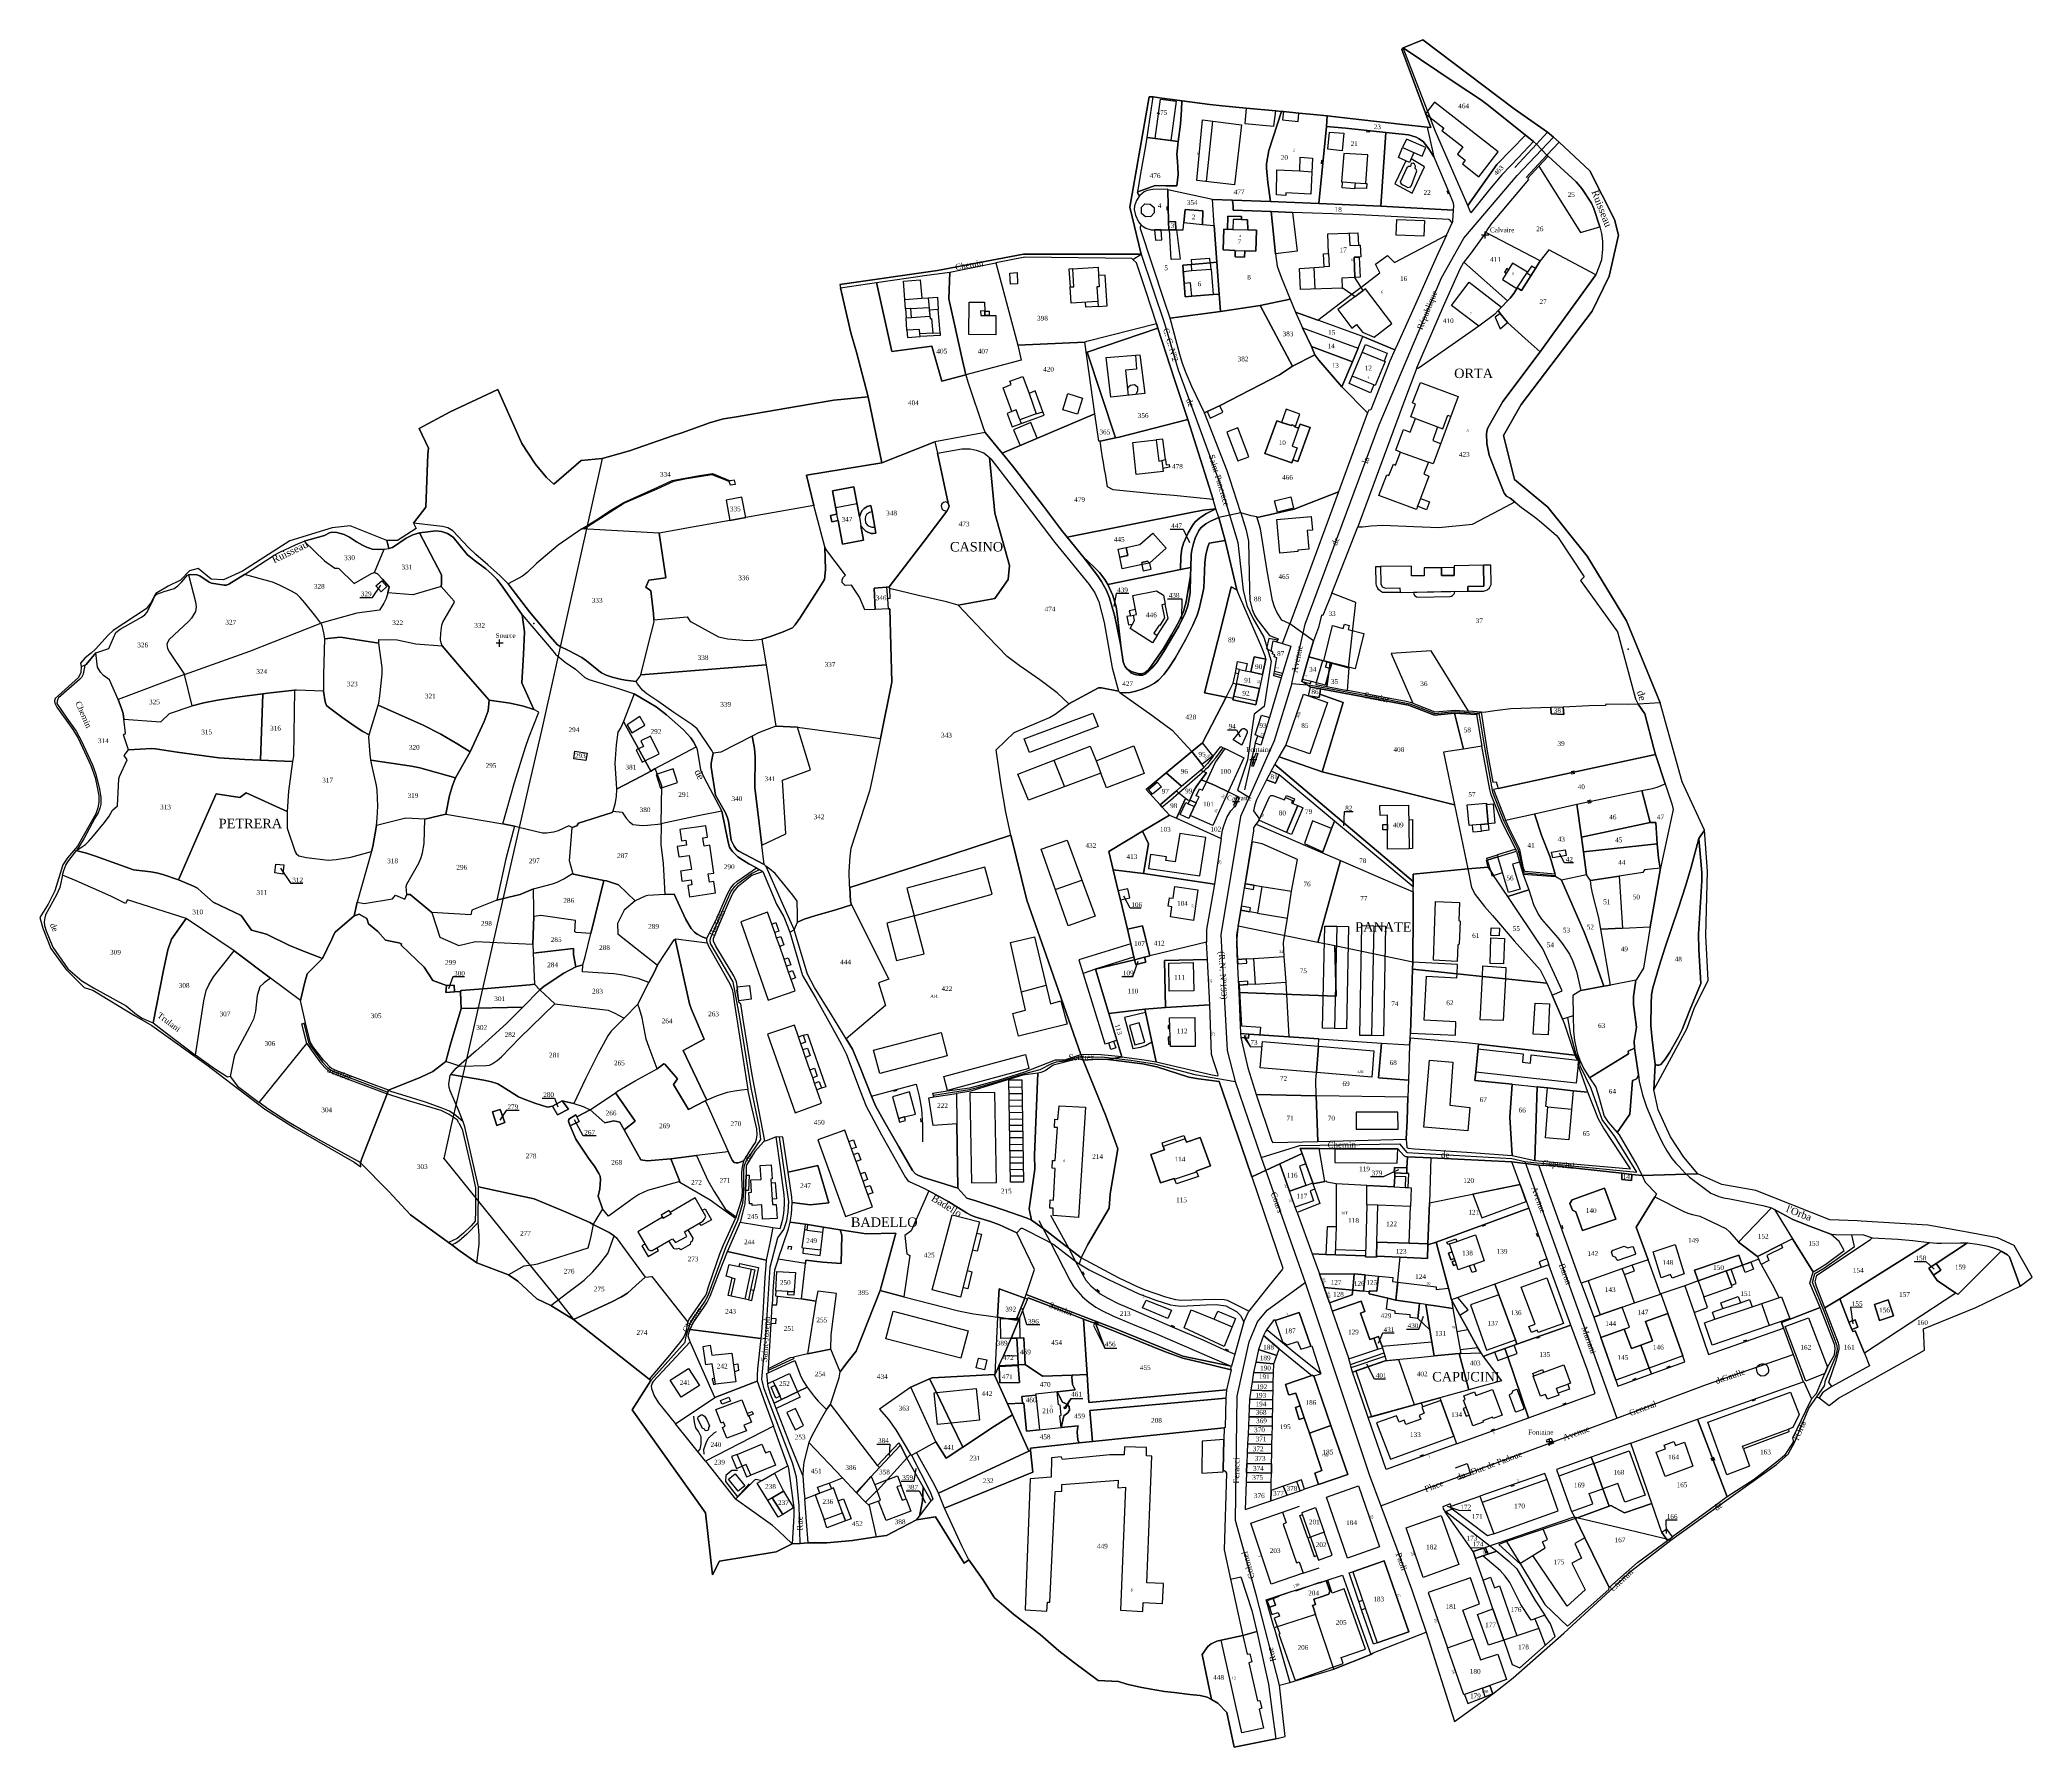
# Model space of a CAD drawing. Extents: x 1206848 to 1207690, y 6153902 to 6154624.
import ezdxf

# ---------------------------------------------------------------- set-up
doc = ezdxf.new("R2010")
doc.units = 0
doc.linetypes.add('CONTINU', pattern=[0])
doc.layers.get('0').update_dxf_attribs({"linetype": 'CONTINU'})
for name, color, linetype in [('1FLECHEFL', 7, 'CONTINU'), ('1LIEUDIT', 7, 'CONTINU'), ('1PARCELLE', 7, 'CONTINU'), ('1SECTION', 7, 'CONTINU'), ('1SUBDSECT', 7, 'CONTINU'), ('1TRONFLUV', 7, 'CONTINU'), ('1TRONROU', 7, 'CONTINU'), ('1TROUPARCELLE', 7, 'CONTINU'), ('1ZONCOMM', 7, 'CONTINU'), ('3BATIDUR', 7, 'CONTINU'), ('3BATILEGER', 7, 'CONTINU'), ('3CADB', 7, 'CONTINU'), ('3CALVAIRE', 7, 'CONTINU'), ('3CALVAIRETEX', 7, 'CONTINU'), ('3CHEMIN', 7, 'CONTINU'), ('3CIME', 7, 'CONTINU'), ('3FISCLINE', 7, 'CONTINUOUS'), ('3FISCLINETEX', 7, 'CONTINUOUS'), ('3FLECHEPAR', 7, 'CONTINU'), ('3GAZODUC', 7, 'CONTINU'), ('3LIEUDITTEX', 7, 'CONTINU'), ('3LIMNONPARC', 7, 'CONTINU'), ('3MURMI', 7, 'CONTINU'), ('3MURNONMI', 7, 'CONTINU'), ('3NUMVOIE', 7, 'CONTINU'), ('3PARCELLETEX', 7, 'CONTINU'), ('3PISCINE', 7, 'CONTINUOUS'), ('3PONT', 7, 'CONTINU'), ('3SENTIER', 7, 'CONTINU'), ('3SENTIERTEX', 7, 'CONTINU'), ('3TOPOLINE', 7, 'CONTINU'), ('3TRONFLUVTEX', 7, 'CONTINU'), ('3TRONROUTEX', 7, 'CONTINU'), ('3ZONCOMMTEX', 7, 'CONTINU')]:
    doc.layers.add(name, color=color, linetype=linetype)
doc.styles.get("Standard").update_dxf_attribs({"font": 'Times New Roman'})

# ---------------------------------------------------------------- blocks, each defined once
blk = doc.blocks.new('CADORDB')
blk.add_point((0, 0))
blk = doc.blocks.new('MURNOMI')
blk.add_line((-0.75, 0.5), (0.75, 0.5))
blk = doc.blocks.new('MURMI')
for p, q in [((-0.75, 0.5), (0.75, 0.5)), ((-0.75, -0.5), (0.75, -0.5))]:
    blk.add_line(p, q)
blk = doc.blocks.new('DETATOPO')
for points in [[(-1.5, 0), (1.5, 0)], [(0, -1.5), (0, 1.5)]]:
    blk.add_lwpolyline(points)
blk = doc.blocks.new('FLECHRU1')
blk.add_point((0, 0))

msp = doc.modelspace()

# ---------------------------------------------------------------- linework, layer by layer
at = {"layer": '1LIEUDIT'}
for points in [[(1207385.17, 6154350.16), (1207381.59, 6154352.5), (1207381.85, 6154353.5), (1207384.49, 6154362.9), (1207386.46, 6154369.73), (1207376.54, 6154376.93), (1207373.03, 6154378.45), (1207370.93, 6154381.81), (1207369.95, 6154384.06), (1207369.2, 6154386.8), (1207366.83, 6154399.23), (1207364.09, 6154417.02), (1207362.58, 6154422.12), (1207360.17, 6154422.57), (1207355.79, 6154423.79), (1207346.45, 6154421.78), (1207345.24, 6154425.54), (1207344.03, 6154429.4), (1207333.29, 6154463.29), (1207327.75, 6154480.16), (1207320.72, 6154501.81), (1207320.05, 6154503.89), (1207315.59, 6154517.6), (1207311.59, 6154529.48), (1207310.13, 6154530.88), (1207313.57, 6154533.17), (1207308.81, 6154553.06), (1207317.06, 6154599.63), (1207318.67, 6154599.67), (1207322.3, 6154599.16), (1207328.81, 6154598.27), (1207342.58, 6154596.5), (1207347.8, 6154595.91), (1207358.03, 6154594.94), (1207370.58, 6154593.79), (1207372.94, 6154593.53), (1207373.73, 6154593.43), (1207380.24, 6154592.85), (1207386.43, 6154592.25), (1207392.27, 6154591.65), (1207401.93, 6154590.55), (1207424.25, 6154588.04), (1207434.56, 6154586.88), (1207436.16, 6154586.71), (1207423.76, 6154619.64), (1207424.43, 6154620.45), (1207432.75, 6154623.78), (1207471.32, 6154594.64), (1207485.45, 6154584.7), (1207487.97, 6154582.67), (1207490.36, 6154580.54), (1207503.25, 6154568.44), (1207513.72, 6154547.77), (1207515.51, 6154541.15), (1207511.56, 6154523.87), (1207504.3, 6154509), (1207474.22, 6154469.65), (1207466.76, 6154456.47), (1207471.4, 6154437.84), (1207485.62, 6154426.23), (1207502.26, 6154405.48), (1207518.89, 6154378.15), (1207533.02, 6154343.46), (1207523.76, 6154342.93), (1207519.75, 6154342.75), (1207510.16, 6154342.91), (1207509.78, 6154342.38), (1207502.93, 6154342.17), (1207491.98, 6154341.7), (1207486.78, 6154341.5), (1207469.87, 6154340.87), (1207463.17, 6154340.03), (1207458.32, 6154339.44), (1207457.36, 6154339.51), (1207455.45, 6154338.55), (1207446.14, 6154339.15), (1207437.6, 6154338.3), (1207426.68, 6154342.54), (1207389.4, 6154349.42), (1207385.17, 6154350.16)], [(1207288.13, 6154194.84), (1207289.15, 6154192.46), (1207295.25, 6154192.83), (1207299.68, 6154192.7), (1207305.4, 6154193.83), (1207303.27, 6154200.87), (1207299.89, 6154212.13), (1207294.29, 6154230.84), (1207310.84, 6154234.88), (1207310.54, 6154236.15), (1207309.27, 6154241.52), (1207307.81, 6154247.72), (1207304.81, 6154260.24), (1207303.91, 6154263.92), (1207301.77, 6154272.89), (1207299.89, 6154280.61), (1207314.22, 6154289.19), (1207325.54, 6154296.01), (1207322.54, 6154299.32), (1207321.65, 6154300.3), (1207315.73, 6154306.84), (1207324.19, 6154313.9), (1207334.99, 6154322.96), (1207339.58, 6154326.55), (1207349.5, 6154345.92), (1207340.35, 6154347.76), (1207348, 6154377.55), (1207351.68, 6154392.45), (1207354.03, 6154391.24), (1207349.13, 6154412.1), (1207346.45, 6154421.78), (1207345.24, 6154425.54), (1207344.03, 6154429.4), (1207333.29, 6154463.29), (1207327.75, 6154480.16), (1207320.72, 6154501.81), (1207320.05, 6154503.89), (1207315.59, 6154517.6), (1207311.59, 6154529.48), (1207310.13, 6154530.88), (1207313.57, 6154533.17), (1207263.89, 6154533.23), (1207227.51, 6154526.29), (1207186.16, 6154520.33), (1207186.5, 6154518.96), (1207190.92, 6154499.96), (1207193.31, 6154491.71), (1207198.16, 6154472.9), (1207183.7, 6154471.42), (1207167.85, 6154468.71), (1207159.67, 6154467.31), (1207141.73, 6154464.31), (1207136.95, 6154463.51), (1207131.55, 6154462.05), (1207119.35, 6154457.67), (1207115.92, 6154456.49), (1207097.32, 6154450.03), (1207088.23, 6154447.5), (1207085.66, 6154446.8), (1207076.78, 6154445.97), (1207065.26, 6154435.99), (1207062.15, 6154438.77), (1207057.4, 6154444.55), (1207051.7, 6154453.15), (1207041.55, 6154475.94), (1207021.49, 6154466.57), (1207008.28, 6154459.39), (1207012.22, 6154451.12), (1207011.95, 6154448.58), (1207011.18, 6154426.26), (1207005.89, 6154419.44), (1207007.09, 6154417.2), (1206999.16, 6154412.13), (1206994.61, 6154412.08), (1206995.47, 6154408.69), (1206997.07, 6154409.09), (1207002.79, 6154413.04), (1207005.69, 6154414.56), (1207008.51, 6154415.29), (1207012.05, 6154415.82), (1207015.37, 6154416.13), (1207017.77, 6154415.9), (1207020.37, 6154415.09), (1207022.7, 6154413.51), (1207028.68, 6154406.21), (1207031.53, 6154403.74), (1207036.51, 6154400.09), (1207038.9, 6154398.05), (1207041.3, 6154395.57), (1207043.77, 6154392.39), (1207051.93, 6154380.72), (1207064.21, 6154366.25), (1207065.99, 6154364.08), (1207070.09, 6154360.72), (1207074.41, 6154357.7), (1207078.36, 6154354.12), (1207080.11, 6154353.34), (1207092.66, 6154349.52), (1207098.18, 6154347.74), (1207099.3, 6154347.28), (1207108.56, 6154341.72), (1207112.86, 6154338.44), (1207120.05, 6154331.99), (1207123.2, 6154328.64), (1207124.39, 6154327.01), (1207125.42, 6154324.91), (1207125.83, 6154323.8), (1207127.3, 6154315.1), (1207128.75, 6154312.01), (1207136.25, 6154297.73), (1207139.06, 6154284.55), (1207139.61, 6154282.46), (1207139.99, 6154281.75), (1207140.86, 6154280.6), (1207143.11, 6154278.35), (1207145.45, 6154276.78), (1207147.76, 6154275.35), (1207150.93, 6154273.66), (1207153.64, 6154272.15), (1207159.38, 6154258.31), (1207162.46, 6154252.95), (1207165.09, 6154246.56), (1207166.93, 6154247.46), (1207168.25, 6154250.74), (1207171.07, 6154251.97), (1207176.13, 6154253.6), (1207184.46, 6154255.91), (1207191.12, 6154258.01), (1207190.78, 6154259.44), (1207190.4, 6154265.41), (1207218.06, 6154274.32), (1207258.57, 6154287.51), (1207265.25, 6154260.06), (1207274.4, 6154234.01), (1207281.86, 6154212.54), (1207288.13, 6154194.84)], [(1207385.17, 6154350.16), (1207381.59, 6154352.5), (1207381.85, 6154353.5), (1207384.49, 6154362.9), (1207386.46, 6154369.73), (1207376.54, 6154376.93), (1207373.03, 6154378.45), (1207370.93, 6154381.81), (1207369.95, 6154384.06), (1207369.2, 6154386.8), (1207366.83, 6154399.23), (1207364.09, 6154417.02), (1207362.58, 6154422.12), (1207360.17, 6154422.57), (1207355.79, 6154423.79), (1207346.45, 6154421.78), (1207349.13, 6154412.1), (1207354.03, 6154391.24), (1207351.68, 6154392.45), (1207348, 6154377.55), (1207340.35, 6154347.76), (1207349.5, 6154345.92), (1207339.58, 6154326.55), (1207334.99, 6154322.96), (1207324.19, 6154313.9), (1207315.73, 6154306.84), (1207321.65, 6154300.3), (1207322.54, 6154299.32), (1207325.54, 6154296.01), (1207314.22, 6154289.19), (1207299.89, 6154280.61), (1207301.77, 6154272.89), (1207303.91, 6154263.92), (1207304.81, 6154260.24), (1207307.81, 6154247.72), (1207309.27, 6154241.52), (1207310.54, 6154236.15), (1207310.84, 6154234.88), (1207294.29, 6154230.84), (1207299.89, 6154212.13), (1207303.27, 6154200.87), (1207305.4, 6154193.83), (1207299.68, 6154192.7), (1207314.23, 6154190.8), (1207320.23, 6154189.59), (1207333.72, 6154185.22), (1207337.92, 6154184.51), (1207346.54, 6154183.34), (1207356.17, 6154155.43), (1207360.4, 6154143), (1207372.2, 6154148.57), (1207381.63, 6154152.99), (1207380.9, 6154155), (1207388.82, 6154154.99), (1207395.47, 6154154.96), (1207422.07, 6154154.91), (1207424.82, 6154151.95), (1207425.39, 6154151.66), (1207426.17, 6154151.48), (1207436.1, 6154151.08), (1207470.39, 6154149.42), (1207481.79, 6154148.04), (1207487, 6154147.85), (1207516.89, 6154144.55), (1207521.11, 6154144.12), (1207525.45, 6154143.67), (1207549.01, 6154144.38), (1207543.01, 6154151.44), (1207537.41, 6154160.02), (1207532.27, 6154171.38), (1207530.41, 6154179.86), (1207544.51, 6154205.92), (1207547.48, 6154214.25), (1207553.36, 6154226.24), (1207552.35, 6154245.16), (1207553.06, 6154272.31), (1207551.75, 6154289.59), (1207542.43, 6154310.09), (1207533.02, 6154343.46), (1207523.76, 6154342.93), (1207519.75, 6154342.75), (1207510.16, 6154342.91), (1207509.78, 6154342.38), (1207502.93, 6154342.17), (1207491.98, 6154341.7), (1207486.78, 6154341.5), (1207469.87, 6154340.87), (1207463.17, 6154340.03), (1207458.32, 6154339.44), (1207457.36, 6154339.51), (1207455.45, 6154338.55), (1207446.14, 6154339.15), (1207437.6, 6154338.3), (1207426.68, 6154342.54), (1207389.4, 6154349.42), (1207385.17, 6154350.16)], [(1206994.81, 6154178.1), (1206995.39, 6154179.64), (1207009.03, 6154185.22), (1207014.06, 6154187.6), (1207019.57, 6154191.77), (1207021.65, 6154199.12), (1207026.05, 6154214.3), (1207026.02, 6154217.27), (1207025.76, 6154221.42), (1207023.33, 6154221.33), (1207019.61, 6154220.99), (1207019.86, 6154223.98), (1207014.16, 6154226.03), (1207010.47, 6154231.75), (1207000.74, 6154241.01), (1207000.88, 6154241.59), (1206999.69, 6154242.04), (1206994.14, 6154243.07), (1206990.84, 6154246.78), (1206986.88, 6154249.98), (1206986.24, 6154252.34), (1206982.98, 6154254.13), (1206980.85, 6154253.4), (1206982.09, 6154259.22), (1206985.14, 6154258.57), (1206997, 6154260.56), (1206998.36, 6154262.22), (1207002.24, 6154260.51), (1207003.13, 6154262.44), (1207002.87, 6154265.83), (1207003.09, 6154266.78), (1207008.17, 6154275.62), (1207009.2, 6154278.06), (1207009.76, 6154280.11), (1207010.43, 6154284.07), (1207010.73, 6154294.27), (1207019.62, 6154296.46), (1207021.16, 6154304.36), (1207022.46, 6154308.54), (1207023.75, 6154311.74), (1207029.86, 6154322.74), (1207035.8, 6154335.62), (1207037.57, 6154340.11), (1207037.98, 6154344.6), (1207046.87, 6154343.35), (1207052.49, 6154342.1), (1207056.8, 6154340.69), (1207051.77, 6154351.99), (1207052.51, 6154363.92), (1207052.87, 6154373.47), (1207051.93, 6154380.72), (1207043.77, 6154392.39), (1207041.3, 6154395.57), (1207038.9, 6154398.05), (1207036.51, 6154400.09), (1207031.53, 6154403.74), (1207028.68, 6154406.21), (1207022.7, 6154413.51), (1207020.37, 6154415.09), (1207017.77, 6154415.9), (1207015.37, 6154416.13), (1207012.05, 6154415.82), (1207008.51, 6154415.29), (1207005.69, 6154414.56), (1207002.79, 6154413.04), (1206997.07, 6154409.09), (1206995.47, 6154408.69), (1206994.61, 6154412.08), (1206979.15, 6154418.25), (1206971.49, 6154417.44), (1206953.65, 6154411.99), (1206933.68, 6154399.21), (1206925.62, 6154395.41), (1206920.37, 6154395.75), (1206914.84, 6154400.23), (1206911.18, 6154399.25), (1206907.48, 6154395.38), (1206902.26, 6154392.78), (1206896.96, 6154389.63), (1206896.27, 6154388.61), (1206894.93, 6154385.69), (1206892.92, 6154383.15), (1206878.94, 6154374.1), (1206876.81, 6154372.06), (1206871.52, 6154366.18), (1206869.6, 6154364.53), (1206868.53, 6154363.62), (1206866.99, 6154362.3), (1206865.16, 6154360.19), (1206865.5, 6154358.78), (1206865.34, 6154356.29), (1206864.25, 6154354.12), (1206854.43, 6154345.26), (1206854.2, 6154344.3), (1206854.24, 6154343.35), (1206855.14, 6154341.63), (1206861.89, 6154332.16), (1206864.2, 6154328.47), (1206869.47, 6154317), (1206871.28, 6154311.92), (1206872.26, 6154307.77), (1206872.86, 6154304.11), (1206872.92, 6154301.49), (1206872.54, 6154299.03), (1206871.68, 6154296.53), (1206863.92, 6154282.89), (1206859.68, 6154277.91), (1206857.68, 6154274.99), (1206854.23, 6154264.02), (1206851.43, 6154258.38), (1206847.96, 6154252.71), (1206849.23, 6154248.26), (1206852.54, 6154239.62), (1206858.89, 6154230.81), (1206866.73, 6154223.09), (1206870.34, 6154221.92), (1206887.92, 6154211.29), (1206895.24, 6154206.99), (1206918.53, 6154190.49), (1206942.99, 6154171.82), (1206955.61, 6154163.75), (1206980.83, 6154149.27), (1206983.63, 6154147.33), (1206983.59, 6154149.03), (1206984.06, 6154150.76), (1206994.81, 6154178.1)], [(1207288.13, 6154194.84), (1207289.15, 6154192.46), (1207298.65, 6154168.81), (1207303.72, 6154154.88), (1207300.44, 6154135.83), (1207300.03, 6154129.76), (1207291.04, 6154114.39), (1207288.25, 6154108.85), (1207287.47, 6154106.3), (1207291.57, 6154103.81), (1207299.78, 6154099.64), (1207312.68, 6154093.62), (1207319.81, 6154090.91), (1207326.08, 6154088.97), (1207328.09, 6154088.62), (1207330.32, 6154088.4), (1207341.05, 6154088.97), (1207345.27, 6154089.08), (1207349.4, 6154088.59), (1207353.94, 6154086.16), (1207355.62, 6154084.41), (1207357.05, 6154081.83), (1207353.23, 6154068.15), (1207351.77, 6154063.05), (1207351.62, 6154062.96), (1207351.38, 6154061.84), (1207351.6, 6154061.52), (1207349.68, 6154052.99), (1207349.42, 6154049.44), (1207349.14, 6154037.14), (1207348.72, 6154036.96), (1207348.55, 6154032.05), (1207348.29, 6154019.21), (1207349.15, 6154018.59), (1207349.7, 6154017.77), (1207348.64, 6153985.31), (1207351.32, 6153972.99), (1207355.8, 6153973.91), (1207360.45, 6153959.72), (1207362.52, 6153950.82), (1207367.39, 6153928.54), (1207369.07, 6153916.67), (1207370.61, 6153905.46), (1207352.98, 6153901.94), (1207349.89, 6153916.64), (1207346.08, 6153920.53), (1207343.29, 6153922.03), (1207341.48, 6153923.12), (1207338.61, 6153923.74), (1207334.22, 6153924.19), (1207327.59, 6153924.99), (1207323.48, 6153925.52), (1207316.98, 6153926.66), (1207313.18, 6153927.28), (1207307.54, 6153928.6), (1207304.08, 6153929.65), (1207295.41, 6153930.15), (1207285.07, 6153937.82), (1207278.84, 6153942.65), (1207270.9, 6153949.58), (1207259.82, 6153958), (1207256.53, 6153960.82), (1207251.6, 6153965.04), (1207246.6, 6153972.85), (1207240.77, 6153981.2), (1207238.74, 6153979.68), (1207226.71, 6153999.26), (1207218.64, 6153998.03), (1207208.85, 6153993.02), (1207205.87, 6153991.45), (1207201.56, 6153990.93), (1207191.62, 6153989.28), (1207180.75, 6153988.37), (1207172.86, 6153988.37), (1207169.42, 6153988.11), (1207166.03, 6153987.86), (1207159.28, 6153984.48), (1207135.35, 6153980.63), (1207132.33, 6153974.81), (1207129.42, 6154001.06), (1207098.43, 6154044.59), (1207106.31, 6154056.93), (1207105.66, 6154057.47), (1207073.56, 6154082.78), (1207063.96, 6154088.63), (1207058.12, 6154091.48), (1207050.01, 6154098.99), (1207046.11, 6154101.66), (1207032.74, 6154106.7), (1207025.7, 6154111.71), (1207022.09, 6154114.28), (1207020.72, 6154115.26), (1207004.69, 6154126.94), (1206995.31, 6154136.96), (1206983.59, 6154149.03), (1206984.06, 6154150.76), (1206994.81, 6154178.1), (1206995.39, 6154179.64), (1207009.03, 6154185.22), (1207014.06, 6154187.6), (1207019.57, 6154191.77), (1207021.65, 6154199.12), (1207026.05, 6154214.3), (1207026.02, 6154217.27), (1207025.76, 6154221.42), (1207023.33, 6154221.33), (1207019.61, 6154220.99), (1207019.86, 6154223.98), (1207014.16, 6154226.03), (1207010.47, 6154231.75), (1207000.74, 6154241.01), (1207000.88, 6154241.59), (1206999.69, 6154242.04), (1206994.14, 6154243.07), (1206990.84, 6154246.78), (1206986.88, 6154249.98), (1206986.24, 6154252.34), (1206982.98, 6154254.13), (1206980.85, 6154253.4), (1206982.09, 6154259.22), (1206985.14, 6154258.57), (1206997, 6154260.56), (1206998.36, 6154262.22), (1207002.24, 6154260.51), (1207003.13, 6154262.44), (1207002.87, 6154265.83), (1207003.09, 6154266.78), (1207008.17, 6154275.62), (1207009.2, 6154278.06), (1207009.76, 6154280.11), (1207010.43, 6154284.07), (1207010.73, 6154294.27), (1207019.62, 6154296.46), (1207021.16, 6154304.36), (1207022.46, 6154308.54), (1207023.75, 6154311.74), (1207029.86, 6154322.74), (1207035.8, 6154335.62), (1207037.57, 6154340.11), (1207037.98, 6154344.6), (1207046.87, 6154343.35), (1207052.49, 6154342.1), (1207056.8, 6154340.69), (1207051.77, 6154351.99), (1207052.51, 6154363.92), (1207052.87, 6154373.47), (1207051.93, 6154380.72), (1207064.21, 6154366.25), (1207065.99, 6154364.08), (1207070.09, 6154360.72), (1207074.41, 6154357.7), (1207078.36, 6154354.12), (1207080.11, 6154353.34), (1207092.66, 6154349.52), (1207098.18, 6154347.74), (1207099.3, 6154347.28), (1207108.56, 6154341.72), (1207112.86, 6154338.44), (1207120.05, 6154331.99), (1207123.2, 6154328.64), (1207124.39, 6154327.01), (1207125.42, 6154324.91), (1207125.83, 6154323.8), (1207127.3, 6154315.1), (1207128.75, 6154312.01), (1207136.25, 6154297.73), (1207139.06, 6154284.55), (1207139.61, 6154282.46), (1207139.99, 6154281.75), (1207140.86, 6154280.6), (1207143.11, 6154278.35), (1207145.45, 6154276.78), (1207147.76, 6154275.35), (1207150.93, 6154273.66), (1207153.64, 6154272.15), (1207159.38, 6154258.31), (1207162.46, 6154252.95), (1207165.09, 6154246.56), (1207166.93, 6154247.46), (1207168.25, 6154250.74), (1207171.07, 6154251.97), (1207176.13, 6154253.6), (1207184.46, 6154255.91), (1207191.12, 6154258.01), (1207190.78, 6154259.44), (1207190.4, 6154265.41), (1207218.06, 6154274.32), (1207258.57, 6154287.51), (1207265.25, 6154260.06), (1207274.4, 6154234.01), (1207281.86, 6154212.54), (1207288.13, 6154194.84)], [(1207481.79, 6154148.04), (1207470.39, 6154149.42), (1207436.1, 6154151.08), (1207426.17, 6154151.48), (1207425.39, 6154151.66), (1207424.82, 6154151.95), (1207422.07, 6154154.91), (1207395.47, 6154154.96), (1207388.82, 6154154.99), (1207380.9, 6154155), (1207381.63, 6154152.99), (1207372.2, 6154148.57), (1207360.4, 6154143), (1207356.17, 6154155.43), (1207346.54, 6154183.34), (1207337.92, 6154184.51), (1207333.72, 6154185.22), (1207320.23, 6154189.59), (1207314.23, 6154190.8), (1207299.68, 6154192.7), (1207295.25, 6154192.83), (1207289.15, 6154192.46), (1207298.65, 6154168.81), (1207303.72, 6154154.88), (1207300.44, 6154135.83), (1207300.03, 6154129.76), (1207291.04, 6154114.39), (1207288.25, 6154108.85), (1207287.47, 6154106.3), (1207291.57, 6154103.81), (1207299.78, 6154099.64), (1207312.68, 6154093.62), (1207319.81, 6154090.91), (1207326.08, 6154088.97), (1207328.09, 6154088.62), (1207330.32, 6154088.4), (1207341.05, 6154088.97), (1207345.27, 6154089.08), (1207349.4, 6154088.59), (1207353.94, 6154086.16), (1207355.62, 6154084.41), (1207357.05, 6154081.83), (1207353.23, 6154068.15), (1207351.77, 6154063.05), (1207351.62, 6154062.96), (1207351.38, 6154061.84), (1207351.6, 6154061.52), (1207349.68, 6154052.99), (1207349.42, 6154049.44), (1207349.14, 6154037.14), (1207348.72, 6154036.96), (1207348.55, 6154032.05), (1207348.29, 6154019.21), (1207349.15, 6154018.59), (1207349.7, 6154017.77), (1207348.64, 6153985.31), (1207351.32, 6153972.99), (1207355.8, 6153973.91), (1207360.45, 6153959.72), (1207362.52, 6153950.82), (1207367.39, 6153928.54), (1207369.07, 6153916.67), (1207370.61, 6153905.46), (1207374.56, 6153906.44), (1207372.13, 6153928.14), (1207376.47, 6153929.21), (1207395.05, 6153934.89), (1207410.66, 6153941.14), (1207411.71, 6153941.86), (1207434.18, 6153950.58), (1207446.06, 6153912.74), (1207462.27, 6153924.49), (1207470.86, 6153931.23), (1207492.31, 6153950.1), (1207511.83, 6153968.07), (1207521.16, 6153976.77), (1207537.54, 6153989.39), (1207560.11, 6154005.61), (1207582.29, 6154021.48), (1207587.13, 6154025.77), (1207589.98, 6154030.97), (1207595.91, 6154045.22), (1207599.36, 6154050.05), (1207600.34, 6154049.56), (1207604.52, 6154046.39), (1207608.52, 6154049.5), (1207620.47, 6154056.18), (1207644.81, 6154069.75), (1207644.35, 6154078.85), (1207666.47, 6154087.78), (1207685.34, 6154096.89), (1207690.34, 6154100.68), (1207682.78, 6154114.04), (1207675.62, 6154117.21), (1207661.29, 6154119.95), (1207646.26, 6154122.7), (1207618.05, 6154124.38), (1207616.54, 6154124.47), (1207604.82, 6154124.89), (1207573.55, 6154137.26), (1207559.18, 6154139.89), (1207549.01, 6154144.38), (1207525.45, 6154143.67), (1207521.11, 6154144.12), (1207516.89, 6154144.55), (1207487, 6154147.85), (1207481.79, 6154148.04)]]:
    msp.add_lwpolyline(points, close=True, dxfattribs=at)
at = {"layer": '1PARCELLE'}
for points in [[(1207451.7, 6154553.68), (1207438.01, 6154585.06), (1207424.43, 6154620.45), (1207446.45, 6154605.65), (1207457.04, 6154598.56), (1207459.86, 6154596.47), (1207476.16, 6154583.46), (1207464.03, 6154571.11), (1207451.7, 6154553.68)], [(1207352.06, 6154555.96), (1207343.71, 6154556.23), (1207324.95, 6154560.34), (1207324.71, 6154560.59), (1207318.52, 6154560.49), (1207316.11, 6154560.09), (1207314.91, 6154559.49), (1207312.94, 6154557.8), (1207312.12, 6154559.19), (1207312.17, 6154559.47), (1207319.59, 6154562.2), (1207324.03, 6154562.1), (1207324.78, 6154562.08), (1207328.74, 6154562.06), (1207329.2, 6154566.85), (1207329.09, 6154569.83), (1207328.95, 6154572.31), (1207328.76, 6154575.49), (1207328.92, 6154578), (1207329.3, 6154580.85), (1207330.23, 6154588.16), (1207330.72, 6154594.22), (1207330.84, 6154598.01), (1207342.58, 6154596.5), (1207347.8, 6154595.91), (1207358.03, 6154594.94), (1207370.58, 6154593.79), (1207372.94, 6154593.53), (1207367.53, 6154577.06), (1207366.56, 6154571.43), (1207366.59, 6154569.53), (1207367.16, 6154563.48), (1207368.24, 6154555.42), (1207352.06, 6154555.96)], [(1207316.09, 6154582.46), (1207316.71, 6154586.48), (1207318.36, 6154597.74), (1207318.67, 6154599.67), (1207322.3, 6154599.16), (1207328.81, 6154598.27), (1207330.84, 6154598.01), (1207330.72, 6154594.22), (1207330.23, 6154588.16), (1207329.3, 6154580.85), (1207319.5, 6154582.04), (1207316.09, 6154582.46)], [(1207388.8, 6154554.52), (1207368.24, 6154555.42), (1207367.16, 6154563.48), (1207366.59, 6154569.53), (1207366.56, 6154571.43), (1207367.53, 6154577.06), (1207372.94, 6154593.53), (1207373.73, 6154593.43), (1207380.24, 6154592.85), (1207386.43, 6154592.25), (1207392.27, 6154591.65), (1207391.91, 6154587.16), (1207388.8, 6154554.52)], [(1207391.91, 6154587.16), (1207392.27, 6154591.65), (1207401.93, 6154590.55), (1207424.25, 6154588.04), (1207434.56, 6154586.88), (1207437.35, 6154574.27), (1207435.28, 6154577.66), (1207433.87, 6154579.58), (1207432.78, 6154580.78), (1207430.87, 6154582.13), (1207429.91, 6154582.66), (1207426.58, 6154583.56), (1207417.05, 6154584.54), (1207400.19, 6154586.38), (1207391.91, 6154587.16)], [(1207312.17, 6154559.47), (1207313.48, 6154567.28), (1207315.43, 6154578.09), (1207316.09, 6154582.46), (1207319.5, 6154582.04), (1207329.3, 6154580.85), (1207328.92, 6154578), (1207328.76, 6154575.49), (1207328.95, 6154572.31), (1207329.09, 6154569.83), (1207329.2, 6154566.85), (1207328.74, 6154562.06), (1207324.78, 6154562.08), (1207324.03, 6154562.1), (1207319.59, 6154562.2), (1207312.17, 6154559.47)], [(1207414.99, 6154553.44), (1207388.8, 6154554.52), (1207391.91, 6154587.16), (1207400.19, 6154586.38), (1207417.05, 6154584.54), (1207414.99, 6154553.44)], [(1207445.59, 6154551.75), (1207414.99, 6154553.44), (1207417.05, 6154584.54), (1207426.58, 6154583.56), (1207429.91, 6154582.66), (1207430.87, 6154582.13), (1207432.78, 6154580.78), (1207433.87, 6154579.58), (1207435.28, 6154577.66), (1207437.35, 6154574.27), (1207443.72, 6154559.41), (1207445.49, 6154554.86), (1207445.72, 6154553.65), (1207445.59, 6154551.75)], [(1207476.16, 6154583.46), (1207479.46, 6154580.82), (1207473.18, 6154574.07), (1207466.09, 6154566.68), (1207460.9, 6154560.55), (1207453.05, 6154550.6), (1207451.7, 6154553.68), (1207464.03, 6154571.11), (1207476.16, 6154583.46)], [(1207481.82, 6154570.31), (1207499.37, 6154542.26), (1207507.52, 6154544.69), (1207505.02, 6154552.42), (1207504.02, 6154554.75), (1207499.94, 6154560.97), (1207497.55, 6154563.77), (1207485.64, 6154574.55), (1207481.82, 6154570.31)], [(1207505.8, 6154524.43), (1207486.03, 6154534.94), (1207482.38, 6154530.32), (1207459.35, 6154542.39), (1207459.85, 6154543.36), (1207461.68, 6154546.05), (1207477.59, 6154564.67), (1207477.14, 6154565.3), (1207481.82, 6154570.31), (1207499.37, 6154542.26), (1207507.52, 6154544.69), (1207508.32, 6154541.94), (1207508.72, 6154538.66), (1207508.67, 6154535.28), (1207508.24, 6154530.81), (1207507.13, 6154527.71), (1207505.8, 6154524.43)], [(1207324.95, 6154560.34), (1207324.71, 6154560.59), (1207318.52, 6154560.49), (1207316.11, 6154560.09), (1207314.91, 6154559.49), (1207312.94, 6154557.8), (1207311.67, 6154555.92), (1207310.75, 6154553.56), (1207310.69, 6154552.02), (1207311.18, 6154549.65), (1207312.52, 6154546.79), (1207313.6, 6154545.38), (1207315.6, 6154544.19), (1207317.84, 6154543.52), (1207319.31, 6154543.52), (1207322.1, 6154543.52), (1207325.31, 6154543.51), (1207325.23, 6154546.89), (1207324.95, 6154560.34)], [(1207324.95, 6154560.34), (1207325.23, 6154546.89), (1207328.13, 6154546.92), (1207328.24, 6154543.47), (1207331.31, 6154543.46), (1207331.68, 6154546.54), (1207332.23, 6154552.03), (1207339.72, 6154551.42), (1207339.55, 6154545.78), (1207344.54, 6154545.33), (1207343.71, 6154556.23), (1207324.95, 6154560.34)], [(1207346.59, 6154516.3), (1207345.59, 6154529.78), (1207344.54, 6154545.33), (1207343.71, 6154556.23), (1207352.06, 6154555.96), (1207352.34, 6154555.05), (1207352.54, 6154553.25), (1207352.56, 6154551.7), (1207368.52, 6154551.15), (1207370.48, 6154533.25), (1207371.1, 6154528.16), (1207372.83, 6154523.44), (1207376.57, 6154514.08), (1207363.93, 6154511.51), (1207347.1, 6154508.86), (1207346.59, 6154516.3)], [(1207445.1, 6154546.36), (1207444.46, 6154547.29), (1207443.72, 6154547.86), (1207403.16, 6154549.88), (1207377.54, 6154550.82), (1207368.52, 6154551.15), (1207352.56, 6154551.7), (1207352.54, 6154553.25), (1207352.34, 6154555.05), (1207352.06, 6154555.96), (1207368.24, 6154555.42), (1207388.8, 6154554.52), (1207414.99, 6154553.44), (1207445.59, 6154551.75), (1207445.29, 6154547.13), (1207445.1, 6154546.36)], [(1207313.6, 6154545.38), (1207315.6, 6154544.19), (1207317.84, 6154543.52), (1207319.31, 6154543.52), (1207322.1, 6154543.52), (1207325.31, 6154543.51), (1207328.24, 6154543.47), (1207331.31, 6154543.46), (1207331.68, 6154546.54), (1207339.55, 6154545.78), (1207344.54, 6154545.33), (1207345.59, 6154529.78), (1207342.81, 6154529.52), (1207334.85, 6154528.81), (1207331.21, 6154528.47), (1207332.27, 6154515.14), (1207334.99, 6154515.35), (1207344.11, 6154516.12), (1207346.59, 6154516.3), (1207347.1, 6154508.86), (1207325.82, 6154506.13), (1207323.54, 6154513.15), (1207313.31, 6154543.89), (1207313.33, 6154544.87), (1207313.6, 6154545.38)], [(1207325.31, 6154543.51), (1207325.23, 6154546.89), (1207328.13, 6154546.92), (1207328.24, 6154543.47), (1207325.31, 6154543.51)], [(1207339.55, 6154545.78), (1207339.72, 6154551.42), (1207332.23, 6154552.03), (1207331.68, 6154546.54), (1207339.55, 6154545.78)], [(1207353.33, 6154534.77), (1207353.35, 6154532.04), (1207357.35, 6154531.96), (1207357.46, 6154534.64), (1207362.08, 6154534.5), (1207362.39, 6154543.35), (1207358.71, 6154543.45), (1207358.62, 6154547.74), (1207356.08, 6154547.79), (1207356.03, 6154549.1), (1207350.21, 6154549.27), (1207350.08, 6154543.64), (1207348.52, 6154543.69), (1207348.25, 6154534.93), (1207353.33, 6154534.77)], [(1207388.31, 6154505.2), (1207402.75, 6154516.26), (1207406.62, 6154519.22), (1207414.57, 6154525.3), (1207412.63, 6154529), (1207417.78, 6154532.58), (1207420.78, 6154529.69), (1207442.72, 6154541.17), (1207445.1, 6154546.36), (1207444.46, 6154547.29), (1207443.72, 6154547.86), (1207403.16, 6154549.88), (1207377.54, 6154550.82), (1207368.52, 6154551.15), (1207370.48, 6154533.25), (1207371.1, 6154528.16), (1207372.83, 6154523.44), (1207376.57, 6154514.08), (1207378.84, 6154508.59), (1207388.31, 6154505.2)], [(1207388.31, 6154505.2), (1207402.75, 6154516.26), (1207406.62, 6154519.22), (1207414.57, 6154525.3), (1207412.63, 6154529), (1207417.78, 6154532.58), (1207420.78, 6154529.69), (1207442.72, 6154541.17), (1207438.34, 6154531.7), (1207429.02, 6154510.75), (1207421.99, 6154495.14), (1207420.87, 6154492.73), (1207407.38, 6154498.31), (1207388.31, 6154505.2)], [(1207482.38, 6154530.32), (1207459.35, 6154542.39), (1207453.13, 6154533.72), (1207450.08, 6154529.72), (1207468.52, 6154513.39), (1207469.62, 6154514.51), (1207471.23, 6154516.59), (1207472.47, 6154518.71), (1207472.57, 6154518.87), (1207474.37, 6154517.84), (1207478.43, 6154524.05), (1207480.39, 6154527.09), (1207482.38, 6154530.32)], [(1207252.12, 6154529.44), (1207261.52, 6154494.67), (1207262.91, 6154488.32), (1207239.55, 6154482.14), (1207238.09, 6154488.19), (1207232.36, 6154514.27), (1207232.78, 6154525.6), (1207252.12, 6154529.44)], [(1207289.75, 6154495.98), (1207290.6, 6154496.37), (1207320.05, 6154503.89), (1207315.59, 6154517.6), (1207311.59, 6154529.48), (1207310.13, 6154530.88), (1207309.69, 6154531.3), (1207264.36, 6154531.87), (1207252.12, 6154529.44), (1207261.52, 6154494.67), (1207289.75, 6154495.98)], [(1207345.59, 6154529.78), (1207346.59, 6154516.3), (1207344.11, 6154516.12), (1207334.99, 6154515.35), (1207332.27, 6154515.14), (1207331.21, 6154528.47), (1207334.85, 6154528.81), (1207342.81, 6154529.52), (1207345.59, 6154529.78)], [(1207468.52, 6154513.39), (1207466.03, 6154510.76), (1207464.61, 6154509.3), (1207462.95, 6154507.62), (1207456.38, 6154502.75), (1207442.29, 6154492.8), (1207430.74, 6154484.81), (1207430.16, 6154485.05), (1207441.45, 6154511.16), (1207448.48, 6154526.91), (1207450.08, 6154529.72), (1207468.52, 6154513.39)], [(1207505.8, 6154524.43), (1207486.03, 6154534.94), (1207482.38, 6154530.32), (1207480.39, 6154527.09), (1207478.43, 6154524.05), (1207474.37, 6154517.84), (1207472.57, 6154518.87), (1207472.47, 6154518.71), (1207471.23, 6154516.59), (1207469.62, 6154514.51), (1207468.52, 6154513.39), (1207466.03, 6154510.76), (1207464.61, 6154509.3), (1207465.45, 6154508.12), (1207468.51, 6154504.29), (1207475.95, 6154497.52), (1207482.31, 6154491.94), (1207487.7, 6154499.41), (1207497.36, 6154512.72), (1207505.8, 6154524.43)], [(1207204.01, 6154444.98), (1207198.16, 6154472.9), (1207193.31, 6154491.71), (1207190.92, 6154499.96), (1207186.5, 6154518.96), (1207201.75, 6154521.16), (1207208.13, 6154492), (1207225.14, 6154494.21), (1207229.27, 6154479.46), (1207239.55, 6154482.14), (1207240.29, 6154479.12), (1207246.94, 6154459.48), (1207247.59, 6154457.8), (1207226.44, 6154453.84), (1207204.01, 6154444.98)], [(1207239.55, 6154482.14), (1207229.27, 6154479.46), (1207225.14, 6154494.21), (1207208.13, 6154492), (1207201.75, 6154521.16), (1207223.06, 6154524.24), (1207232.78, 6154525.6), (1207232.36, 6154514.27), (1207238.09, 6154488.19), (1207239.55, 6154482.14)], [(1207376.57, 6154514.08), (1207378.84, 6154508.59), (1207381.9, 6154501.98), (1207385.6, 6154494.11), (1207387.04, 6154490.55), (1207377.62, 6154485.75), (1207363.93, 6154511.51), (1207376.57, 6154514.08)], [(1207347.1, 6154508.86), (1207363.93, 6154511.51), (1207377.62, 6154485.75), (1207372.13, 6154482.1), (1207347.31, 6154469.3), (1207340.42, 6154466.1), (1207335.03, 6154477.17), (1207332.63, 6154482.84), (1207331.04, 6154486.95), (1207329.92, 6154490.81), (1207325.82, 6154506.13), (1207347.1, 6154508.86)], [(1207388.31, 6154505.2), (1207378.84, 6154508.59), (1207381.9, 6154501.98), (1207405.33, 6154493.39), (1207407.38, 6154498.31), (1207388.31, 6154505.2)], [(1207482.31, 6154491.94), (1207475.95, 6154497.52), (1207468.51, 6154504.29), (1207465.45, 6154508.12), (1207464.61, 6154509.3), (1207462.95, 6154507.62), (1207456.38, 6154502.75), (1207442.29, 6154492.8), (1207430.74, 6154484.81), (1207430.16, 6154485.05), (1207424.9, 6154471.32), (1207414.03, 6154441.63), (1207405.19, 6154417.85), (1207407.21, 6154417.83), (1207410.8, 6154418.28), (1207415.83, 6154418.53), (1207428.89, 6154418.06), (1207439.45, 6154417.58), (1207453.72, 6154419.06), (1207467.96, 6154426.43), (1207471.56, 6154428.43), (1207469.6, 6154429.94), (1207468.12, 6154430.89), (1207467.15, 6154432.15), (1207464.22, 6154439.23), (1207460.72, 6154448.15), (1207459.7, 6154453.08), (1207459.56, 6154457.39), (1207460.05, 6154459.44), (1207461.96, 6154462.94), (1207466.53, 6154470.85), (1207482.31, 6154491.94)], [(1207289.75, 6154495.98), (1207261.52, 6154494.67), (1207262.91, 6154488.32), (1207239.55, 6154482.14), (1207240.29, 6154479.12), (1207246.94, 6154459.48), (1207247.59, 6154457.8), (1207254.82, 6154449.06), (1207294.03, 6154465.71), (1207289.75, 6154495.98)], [(1207289.75, 6154495.98), (1207290.6, 6154496.37), (1207320.05, 6154503.89), (1207320.72, 6154501.81), (1207290.79, 6154491.74), (1207302.75, 6154455.57), (1207296.31, 6154454.16), (1207295.72, 6154454.04), (1207294.03, 6154465.71), (1207289.75, 6154495.98)], [(1207304.36, 6154455.8), (1207302.75, 6154455.57), (1207290.79, 6154491.74), (1207320.72, 6154501.81), (1207327.75, 6154480.16), (1207333.29, 6154463.29), (1207304.36, 6154455.8)], [(1207405.33, 6154493.39), (1207402.95, 6154487.67), (1207385.6, 6154494.11), (1207381.9, 6154501.98), (1207405.33, 6154493.39)], [(1207409.32, 6154466.05), (1207398.43, 6154477.06), (1207402.95, 6154487.67), (1207405.33, 6154493.39), (1207407.38, 6154498.31), (1207420.87, 6154492.73), (1207418.76, 6154487.87), (1207410.67, 6154467.36), (1207409.87, 6154467.26), (1207409.32, 6154466.05)], [(1207362.58, 6154422.12), (1207360.17, 6154422.57), (1207355.79, 6154423.79), (1207351.16, 6154438.19), (1207350.02, 6154441.56), (1207340.42, 6154466.1), (1207347.31, 6154469.3), (1207372.13, 6154482.1), (1207377.62, 6154485.75), (1207387.04, 6154490.55), (1207388.79, 6154488.36), (1207398.43, 6154477.06), (1207409.32, 6154466.05), (1207401.27, 6154444.19), (1207397.11, 6154432.7), (1207397.09, 6154432.7), (1207378.35, 6154425.31), (1207362.67, 6154421.82), (1207362.58, 6154422.12)], [(1207398.43, 6154477.06), (1207388.79, 6154488.36), (1207387.04, 6154490.55), (1207385.6, 6154494.11), (1207402.95, 6154487.67), (1207398.43, 6154477.06)], [(1207204.01, 6154444.98), (1207172.18, 6154439.67), (1207175.18, 6154426.86), (1207146.48, 6154421.8), (1207144.73, 6154430.47), (1207138.11, 6154429.13), (1207139.65, 6154420.59), (1207124.63, 6154417.82), (1207109.78, 6154415.27), (1207077.08, 6154417.05), (1207067.1, 6154410.09), (1207057.98, 6154402.35), (1207054.03, 6154398.59), (1207052.04, 6154397.06), (1207045.95, 6154393.81), (1207044.32, 6154395.51), (1207042.43, 6154397.29), (1207037.32, 6154401.88), (1207032.35, 6154406.14), (1207029.14, 6154409.14), (1207022.54, 6154416.21), (1207020.45, 6154417.52), (1207018.19, 6154418), (1207015.73, 6154418.24), (1207005.89, 6154419.44), (1207011.18, 6154426.26), (1207011.95, 6154448.58), (1207012.22, 6154451.12), (1207008.28, 6154459.39), (1207021.49, 6154466.57), (1207041.55, 6154475.94), (1207051.7, 6154453.15), (1207057.4, 6154444.55), (1207062.15, 6154438.77), (1207065.26, 6154435.99), (1207076.78, 6154445.97), (1207085.66, 6154446.8), (1207088.23, 6154447.5), (1207097.32, 6154450.03), (1207115.92, 6154456.49), (1207119.35, 6154457.67), (1207131.55, 6154462.05), (1207136.95, 6154463.51), (1207141.73, 6154464.31), (1207159.67, 6154467.31), (1207167.85, 6154468.71), (1207183.7, 6154471.42), (1207198.16, 6154472.9), (1207204.01, 6154444.98)], [(1207254.82, 6154449.06), (1207259.19, 6154443.67), (1207272.28, 6154426.59), (1207279.88, 6154416.5), (1207282.34, 6154413.51), (1207334.1, 6154423.81), (1207339.83, 6154424.89), (1207345.24, 6154425.54), (1207344.03, 6154429.4), (1207327.41, 6154431.09), (1207318.75, 6154431.9), (1207301.74, 6154433.53), (1207299.44, 6154434.74), (1207298.48, 6154440.27), (1207298.18, 6154442.12), (1207297.7, 6154445.08), (1207297.24, 6154447.21), (1207296.86, 6154449.97), (1207296.31, 6154454.16), (1207295.72, 6154454.04), (1207294.03, 6154465.71), (1207254.82, 6154449.06)], [(1207304.36, 6154455.8), (1207333.29, 6154463.29), (1207344.03, 6154429.4), (1207327.41, 6154431.09), (1207318.75, 6154431.9), (1207301.74, 6154433.53), (1207299.44, 6154434.74), (1207298.48, 6154440.27), (1207298.18, 6154442.12), (1207297.7, 6154445.08), (1207297.24, 6154447.21), (1207296.86, 6154449.97), (1207296.31, 6154454.16), (1207302.75, 6154455.57), (1207304.36, 6154455.8)], [(1207370.91, 6154462.75), (1207365.9, 6154448.82), (1207377.38, 6154444.98), (1207377.79, 6154446.15), (1207379.92, 6154445.53), (1207385.1, 6154459.86), (1207380.83, 6154461.27), (1207380.18, 6154459.55), (1207378.56, 6154460.12), (1207378.37, 6154460.57), (1207377.43, 6154460.95), (1207377.04, 6154460.68), (1207370.91, 6154462.75)], [(1207194.59, 6154388.18), (1207191.18, 6154393.28), (1207188.51, 6154393.14), (1207187.22, 6154394.28), (1207187.17, 6154395.62), (1207187.69, 6154396.61), (1207188.54, 6154397.5), (1207180.27, 6154408.48), (1207179.92, 6154409.4), (1207175.18, 6154426.86), (1207172.18, 6154439.67), (1207204.01, 6154444.98), (1207226.44, 6154453.84), (1207227.56, 6154448.98), (1207232.07, 6154427.9), (1207232.39, 6154426.56), (1207232.04, 6154425.43), (1207231.42, 6154424.55), (1207221.93, 6154411.84), (1207207.12, 6154392.52), (1207205.99, 6154392.42), (1207200.68, 6154391.95), (1207201.11, 6154382.96), (1207196.76, 6154382.77), (1207194.59, 6154388.18)], [(1207304.08, 6154348.46), (1207304.59, 6154347.9), (1207307.17, 6154347.75), (1207309, 6154347.88), (1207311.36, 6154348.36), (1207314.1, 6154349.21), (1207316.73, 6154350.36), (1207319.24, 6154351.77), (1207320.96, 6154353.12), (1207323.16, 6154355.46), (1207325.05, 6154357.84), (1207328.03, 6154362.39), (1207332.55, 6154370.46), (1207335.48, 6154376.27), (1207337.32, 6154380.59), (1207338.15, 6154383.26), (1207339.6, 6154389.36), (1207340.07, 6154392.11), (1207340.3, 6154395.41), (1207340.6, 6154402.86), (1207341.01, 6154405.99), (1207341.7, 6154408.94), (1207342.35, 6154410.96), (1207349.13, 6154412.1), (1207346.45, 6154421.78), (1207342.9, 6154420.3), (1207340.98, 6154419.15), (1207338.92, 6154417.57), (1207338.05, 6154416.34), (1207336.47, 6154413.03), (1207335.74, 6154410.79), (1207334.99, 6154408), (1207334.75, 6154406.2), (1207334.55, 6154400.7), (1207334.47, 6154397.37), (1207334.27, 6154389.94), (1207333.98, 6154387.52), (1207333.29, 6154384.47), (1207332.42, 6154381.69), (1207329.6, 6154375.82), (1207323.16, 6154365.23), (1207320.11, 6154360.45), (1207318.17, 6154358.06), (1207316.92, 6154356.81), (1207315.53, 6154355.73), (1207314.39, 6154355.24), (1207312.79, 6154355.15), (1207311.7, 6154355.27), (1207310.52, 6154355.58), (1207309.31, 6154356.21), (1207307.63, 6154357.65), (1207306.72, 6154358.92), (1207305.98, 6154360.79), (1207305.02, 6154367.57), (1207302.55, 6154379.96), (1207300.26, 6154387.88), (1207298.92, 6154391.02), (1207296.83, 6154394.83), (1207295.14, 6154397.26), (1207289.03, 6154405.15), (1207282.34, 6154413.51), (1207279.88, 6154416.5), (1207272.28, 6154426.59), (1207259.19, 6154443.67), (1207254.82, 6154449.06), (1207247.59, 6154457.8), (1207226.44, 6154453.84), (1207227.56, 6154448.98), (1207237.84, 6154450.81), (1207241.34, 6154450.88), (1207243.85, 6154450.34), (1207247.08, 6154449.16), (1207248.8, 6154447.83), (1207249.53, 6154447.15), (1207250.03, 6154446.67), (1207260.09, 6154433.62), (1207277.17, 6154411.31), (1207291.69, 6154393.44), (1207294.02, 6154390.04), (1207295.67, 6154386.24), (1207297.93, 6154377.37), (1207301.41, 6154358.26), (1207304.08, 6154348.46)], [(1207236.23, 6154384.82), (1207231.28, 6154386.13), (1207219.49, 6154388.89), (1207207.16, 6154391.84), (1207207.12, 6154392.52), (1207221.93, 6154411.84), (1207231.42, 6154424.55), (1207232.04, 6154425.43), (1207232.39, 6154426.56), (1207232.07, 6154427.9), (1207227.56, 6154448.98), (1207237.84, 6154450.81), (1207241.34, 6154450.88), (1207243.85, 6154450.34), (1207247.08, 6154449.16), (1207248.8, 6154447.83), (1207249.53, 6154447.15), (1207251.71, 6154423.6), (1207257.98, 6154401.55), (1207257.41, 6154395.63), (1207251.8, 6154387.61), (1207236.23, 6154384.82)], [(1207278.13, 6154347.75), (1207270.77, 6154353.26), (1207262.08, 6154359.3), (1207256.94, 6154363.02), (1207248.99, 6154371.41), (1207236.23, 6154384.82), (1207251.8, 6154387.61), (1207257.41, 6154395.63), (1207257.98, 6154401.55), (1207251.71, 6154423.6), (1207249.53, 6154447.15), (1207250.03, 6154446.67), (1207260.09, 6154433.62), (1207277.17, 6154411.31), (1207291.69, 6154393.44), (1207294.02, 6154390.04), (1207295.67, 6154386.24), (1207297.93, 6154377.37), (1207301.41, 6154358.26), (1207304.08, 6154348.46), (1207296.82, 6154349.81), (1207295.62, 6154349.76), (1207282.97, 6154343.11), (1207278.13, 6154347.75)], [(1207146.48, 6154421.8), (1207144.73, 6154430.47), (1207138.11, 6154429.13), (1207139.65, 6154420.59), (1207146.48, 6154421.8)], [(1207185.5, 6154420.56), (1207187.38, 6154410.55), (1207196.24, 6154412.3), (1207195.15, 6154418.35), (1207196.45, 6154416.7), (1207197.22, 6154416.06), (1207198.37, 6154415.43), (1207199.44, 6154415.1), (1207200.33, 6154415.06), (1207201.48, 6154415.25), (1207200.98, 6154417.74), (1207199.88, 6154424.26), (1207199.37, 6154426.9), (1207197.71, 6154426.43), (1207196.45, 6154425.62), (1207195.57, 6154424.66), (1207194.75, 6154422.99), (1207194.47, 6154422.13), (1207192.18, 6154434.78), (1207183.15, 6154433.11), (1207184.99, 6154423.28), (1207182.24, 6154422.73), (1207182.76, 6154419.99), (1207185.5, 6154420.56)], [(1207373.03, 6154378.45), (1207370.93, 6154381.81), (1207369.95, 6154384.06), (1207369.2, 6154386.8), (1207366.83, 6154399.23), (1207364.09, 6154417.02), (1207362.67, 6154421.82), (1207378.35, 6154425.31), (1207397.09, 6154432.7), (1207397.11, 6154432.7), (1207394.28, 6154424.91), (1207384.79, 6154399.32), (1207376.54, 6154376.93), (1207373.03, 6154378.45)], [(1207405.19, 6154417.85), (1207407.21, 6154417.83), (1207410.8, 6154418.28), (1207415.83, 6154418.53), (1207428.89, 6154418.06), (1207439.45, 6154417.58), (1207453.72, 6154419.06), (1207467.96, 6154426.43), (1207471.56, 6154428.43), (1207473.77, 6154426.62), (1207480.55, 6154421.66), (1207482.89, 6154419.77), (1207489.2, 6154414.19), (1207489.93, 6154413.35), (1207500.99, 6154396.69), (1207499.44, 6154395.23), (1207515.05, 6154373.47), (1207522.6, 6154345.23), (1207523.76, 6154342.93), (1207519.75, 6154342.75), (1207510.16, 6154342.91), (1207509.78, 6154342.38), (1207502.93, 6154342.17), (1207491.98, 6154341.7), (1207486.78, 6154341.5), (1207469.87, 6154340.87), (1207463.17, 6154340.03), (1207458.32, 6154339.44), (1207457.36, 6154339.51), (1207452.01, 6154340), (1207436.19, 6154365.52), (1207419.37, 6154364.31), (1207428.45, 6154343.3), (1207425.7, 6154343.97), (1207415.8, 6154345.86), (1207412.89, 6154346.48), (1207400.87, 6154348.73), (1207401.52, 6154358.24), (1207401.27, 6154358.31), (1207404.37, 6154385.86), (1207394.23, 6154389.87), (1207405.19, 6154417.85)], [(1207175.18, 6154426.86), (1207146.48, 6154421.8), (1207139.65, 6154420.59), (1207124.63, 6154417.82), (1207109.78, 6154415.27), (1207112.59, 6154396.35), (1207105.47, 6154395.31), (1207104.25, 6154392.33), (1207106.28, 6154390.84), (1207107.37, 6154381.31), (1207107.62, 6154378.61), (1207121.67, 6154379.79), (1207122.73, 6154378.14), (1207123.35, 6154377.71), (1207134.93, 6154371.39), (1207136.84, 6154370.94), (1207138.8, 6154370.58), (1207142.27, 6154370.21), (1207146.78, 6154369.81), (1207149.61, 6154369.92), (1207153.28, 6154370.39), (1207156.93, 6154371.45), (1207162.24, 6154373.53), (1207166.17, 6154375.19), (1207167.33, 6154376.48), (1207169.64, 6154379.75), (1207176.84, 6154391.04), (1207179.77, 6154395.64), (1207180.2, 6154399.67), (1207179.92, 6154409.4), (1207175.18, 6154426.86)], [(1207282.34, 6154413.51), (1207289.03, 6154405.15), (1207293.62, 6154401.02), (1207296.03, 6154398.54), (1207298.24, 6154395.64), (1207299.5, 6154393.55), (1207330.24, 6154399.82), (1207330.37, 6154405.3), (1207330.75, 6154408.53), (1207331.57, 6154410.92), (1207333.48, 6154415.4), (1207335.3, 6154418.47), (1207336.44, 6154419.99), (1207338.22, 6154421.56), (1207340.93, 6154423.33), (1207345.24, 6154425.54), (1207339.83, 6154424.89), (1207334.1, 6154423.81), (1207282.34, 6154413.51)], [(1207334.55, 6154400.7), (1207334.75, 6154406.2), (1207334.99, 6154408), (1207335.74, 6154410.79), (1207336.47, 6154413.03), (1207338.05, 6154416.34), (1207338.92, 6154417.57), (1207340.98, 6154419.15), (1207342.9, 6154420.3), (1207346.45, 6154421.78), (1207345.24, 6154425.54), (1207340.93, 6154423.33), (1207338.22, 6154421.56), (1207336.44, 6154419.99), (1207335.3, 6154418.47), (1207333.48, 6154415.4), (1207331.57, 6154410.92), (1207330.75, 6154408.53), (1207330.37, 6154405.3), (1207330.24, 6154399.82), (1207334.55, 6154400.7)], [(1207371.01, 6154369.21), (1207373.43, 6154368.49), (1207376.54, 6154376.93), (1207373.03, 6154378.45), (1207370.93, 6154381.81), (1207369.95, 6154384.06), (1207369.2, 6154386.8), (1207366.83, 6154399.23), (1207364.09, 6154417.02), (1207362.58, 6154422.12), (1207360.17, 6154422.57), (1207355.79, 6154423.79), (1207358.01, 6154416.54), (1207359.05, 6154411.89), (1207359.36, 6154391.4), (1207359.5, 6154386.93), (1207360.56, 6154383), (1207361.51, 6154380.59), (1207362.72, 6154378.65), (1207367.85, 6154371.99), (1207371.49, 6154370.49), (1207371.01, 6154369.21)], [(1206964.71, 6154380.01), (1206959.97, 6154385.82), (1206958.09, 6154388.01), (1206956.55, 6154389.4), (1206954.38, 6154390.71), (1206949.3, 6154393.29), (1206946.35, 6154394.55), (1206934.56, 6154397.78), (1206946.97, 6154405.88), (1206949.42, 6154407.13), (1206956.05, 6154410.32), (1206959.67, 6154411.8), (1206968.34, 6154403.5), (1206972.65, 6154400.38), (1206973.91, 6154400.44), (1206974.43, 6154400.23), (1206980.83, 6154393.98), (1206988.16, 6154398.15), (1206989.52, 6154398.62), (1206990.71, 6154398.05), (1206992.91, 6154395.74), (1206995.68, 6154392.55), (1206995.1, 6154389.97), (1206994.32, 6154387.52), (1206993.43, 6154385.56), (1206991.62, 6154382.64), (1206981.94, 6154381.44), (1206966.7, 6154377.16), (1206964.71, 6154380.01)], [(1206989.52, 6154398.62), (1206993.49, 6154408.42), (1206991.14, 6154408.34), (1206988.5, 6154408.51), (1206985.79, 6154409.49), (1206984.38, 6154410.1), (1206981.9, 6154411.51), (1206978.89, 6154413.48), (1206976.59, 6154414.69), (1206973.51, 6154415.54), (1206971.48, 6154415.6), (1206970.49, 6154415.41), (1206968.37, 6154414.26), (1206959.67, 6154411.8), (1206968.34, 6154403.5), (1206972.65, 6154400.38), (1206973.91, 6154400.44), (1206974.43, 6154400.23), (1206980.83, 6154393.98), (1206988.16, 6154398.15), (1206989.52, 6154398.62)], [(1207017.62, 6154392.68), (1207005.64, 6154389.16), (1206995.1, 6154389.97), (1206995.68, 6154392.55), (1206992.91, 6154395.74), (1206990.71, 6154398.05), (1206989.52, 6154398.62), (1206993.49, 6154408.42), (1206995.47, 6154408.69), (1206997.07, 6154409.09), (1207002.79, 6154413.04), (1207005.69, 6154414.56), (1207008.51, 6154415.29), (1207017.84, 6154397.62), (1207017.78, 6154393.96), (1207017.62, 6154392.68)], [(1207017.62, 6154392.68), (1207017.78, 6154393.96), (1207017.84, 6154397.62), (1207008.51, 6154415.29), (1207012.05, 6154415.82), (1207015.37, 6154416.13), (1207017.77, 6154415.9), (1207020.37, 6154415.09), (1207022.7, 6154413.51), (1207028.68, 6154406.21), (1207031.53, 6154403.74), (1207036.51, 6154400.09), (1207038.9, 6154398.05), (1207041.3, 6154395.57), (1207043.77, 6154392.39), (1207051.93, 6154380.72), (1207052.87, 6154373.47), (1207052.51, 6154363.92), (1207051.77, 6154351.99), (1207056.8, 6154340.69), (1207052.49, 6154342.1), (1207046.87, 6154343.35), (1207037.98, 6154344.6), (1207030.02, 6154353.62), (1207026.26, 6154357.99), (1207018.12, 6154367.52), (1207017.64, 6154368.86), (1207017.43, 6154370.15), (1207017.55, 6154372.93), (1207017.95, 6154376.35), (1207018.36, 6154377.59), (1207023.28, 6154386.07), (1207023.1, 6154386.49), (1207017.62, 6154392.68)], [(1207109.78, 6154415.27), (1207077.08, 6154417.05), (1207067.1, 6154410.09), (1207057.98, 6154402.35), (1207054.03, 6154398.59), (1207052.04, 6154397.06), (1207045.95, 6154393.81), (1207048.89, 6154389.8), (1207055, 6154381.96), (1207063.87, 6154371.38), (1207066.66, 6154368.17), (1207067.97, 6154367.35), (1207071.48, 6154365.64), (1207077.09, 6154362.66), (1207079.14, 6154361.29), (1207084.29, 6154356.95), (1207085.48, 6154356.1), (1207087.47, 6154355.19), (1207089.93, 6154354.39), (1207093.33, 6154353.49), (1207095.59, 6154353.1), (1207100.08, 6154352.51), (1207101.82, 6154354.77), (1207102.07, 6154355.31), (1207105.48, 6154368.99), (1207107.69, 6154377.77), (1207107.62, 6154378.61), (1207107.37, 6154381.31), (1207106.28, 6154390.84), (1207104.25, 6154392.33), (1207105.47, 6154395.31), (1207112.59, 6154396.35), (1207109.78, 6154415.27)], [(1207349.5, 6154345.92), (1207340.35, 6154347.76), (1207348, 6154377.55), (1207351.68, 6154392.45), (1207354.03, 6154391.24), (1207349.13, 6154412.1), (1207342.35, 6154410.96), (1207341.7, 6154408.94), (1207341.01, 6154405.99), (1207340.6, 6154402.86), (1207340.3, 6154395.41), (1207340.07, 6154392.11), (1207339.6, 6154389.36), (1207338.15, 6154383.26), (1207337.32, 6154380.59), (1207335.48, 6154376.27), (1207332.55, 6154370.46), (1207328.03, 6154362.39), (1207325.05, 6154357.84), (1207323.16, 6154355.46), (1207320.96, 6154353.12), (1207319.24, 6154351.77), (1207316.73, 6154350.36), (1207314.1, 6154349.21), (1207311.36, 6154348.36), (1207309, 6154347.88), (1207307.17, 6154347.75), (1207304.59, 6154347.9), (1207318.19, 6154338.32), (1207326.71, 6154331.87), (1207334.99, 6154322.96), (1207339.58, 6154326.55), (1207349.5, 6154345.92)], [(1207168.32, 6154333.24), (1207179.76, 6154331.67), (1207196.66, 6154329.32), (1207203.41, 6154328.33), (1207208.14, 6154352.28), (1207207.37, 6154383.24), (1207206.65, 6154383.23), (1207201.11, 6154382.96), (1207196.76, 6154382.77), (1207194.59, 6154388.18), (1207191.18, 6154393.28), (1207188.51, 6154393.14), (1207187.22, 6154394.28), (1207187.17, 6154395.62), (1207187.69, 6154396.61), (1207188.54, 6154397.5), (1207180.27, 6154408.48), (1207179.92, 6154409.4), (1207180.2, 6154399.67), (1207179.77, 6154395.64), (1207176.84, 6154391.04), (1207169.64, 6154379.75), (1207167.33, 6154376.48), (1207166.17, 6154375.19), (1207162.24, 6154373.53), (1207156.93, 6154371.45), (1207153.28, 6154370.39), (1207155.07, 6154359.48), (1207159.11, 6154333.62), (1207168.32, 6154333.24)], [(1207289.03, 6154405.15), (1207295.14, 6154397.26), (1207296.83, 6154394.83), (1207298.92, 6154391.02), (1207300.26, 6154387.88), (1207302.55, 6154379.96), (1207305.02, 6154367.57), (1207303.63, 6154379.98), (1207302.99, 6154384.08), (1207301.57, 6154388.88), (1207299.5, 6154393.55), (1207298.24, 6154395.64), (1207296.03, 6154398.54), (1207293.62, 6154401.02), (1207289.03, 6154405.15)], [(1206909.11, 6154355.49), (1206881.14, 6154344.88), (1206877.46, 6154353.21), (1206874.85, 6154354.99), (1206873.6, 6154356.41), (1206872.31, 6154358.55), (1206871.67, 6154364.55), (1206877.07, 6154366.4), (1206880.1, 6154373.16), (1206881.97, 6154374.63), (1206891.01, 6154379.63), (1206892.42, 6154380.71), (1206893.28, 6154381.8), (1206895.85, 6154387.01), (1206896.47, 6154388.5), (1206897.47, 6154389.41), (1206900.54, 6154390.54), (1206904.7, 6154391.84), (1206906.29, 6154393), (1206908.02, 6154394.66), (1206910.39, 6154397.45), (1206910.86, 6154397.66), (1206913.75, 6154386.18), (1206914.06, 6154384.13), (1206913.8, 6154382.03), (1206912.05, 6154379.32), (1206910.8, 6154377.82), (1206902.66, 6154370.21), (1206902.02, 6154369.21), (1206901.67, 6154368.18), (1206901.97, 6154366.38), (1206902.72, 6154364.95), (1206909.11, 6154355.49)], [(1206966.7, 6154377.16), (1206964.71, 6154380.01), (1206959.97, 6154385.82), (1206958.09, 6154388.01), (1206956.55, 6154389.4), (1206954.38, 6154390.71), (1206949.3, 6154393.29), (1206946.35, 6154394.55), (1206934.56, 6154397.78), (1206927.8, 6154393.71), (1206926.83, 6154393.26), (1206925.83, 6154393.28), (1206923.18, 6154393.65), (1206920.55, 6154394.13), (1206919.58, 6154394.46), (1206915.58, 6154397.1), (1206914.32, 6154397.6), (1206911.6, 6154397.77), (1206910.86, 6154397.66), (1206913.75, 6154386.18), (1206914.06, 6154384.13), (1206913.8, 6154382.03), (1206912.05, 6154379.32), (1206910.8, 6154377.82), (1206902.66, 6154370.21), (1206902.02, 6154369.21), (1206901.67, 6154368.18), (1206901.97, 6154366.38), (1206902.72, 6154364.95), (1206909.11, 6154355.49), (1206936.77, 6154365.34), (1206966.7, 6154377.16)], [(1206994.72, 6154392.67), (1206992.21, 6154390.47), (1206990.09, 6154392.88), (1206992.51, 6154395.04), (1206994.72, 6154392.67)], [(1207305.02, 6154367.57), (1207305.98, 6154360.79), (1207306.72, 6154358.92), (1207307.63, 6154357.65), (1207309.45, 6154356.66), (1207312.8, 6154355.79), (1207314.23, 6154355.83), (1207315.16, 6154356.1), (1207316.65, 6154357.36), (1207317.89, 6154359.03), (1207323.12, 6154366.45), (1207326.44, 6154372.16), (1207329.63, 6154377.94), (1207331.46, 6154382.06), (1207332.71, 6154386.23), (1207334.47, 6154397.37), (1207334.55, 6154400.7), (1207330.24, 6154399.82), (1207299.5, 6154393.55), (1207301.57, 6154388.88), (1207302.99, 6154384.08), (1207303.63, 6154379.98), (1207305.02, 6154367.57)], [(1207307.63, 6154357.65), (1207309.31, 6154356.21), (1207310.52, 6154355.58), (1207311.7, 6154355.27), (1207312.79, 6154355.15), (1207314.39, 6154355.24), (1207315.53, 6154355.73), (1207316.92, 6154356.81), (1207318.17, 6154358.06), (1207320.11, 6154360.45), (1207323.16, 6154365.23), (1207329.6, 6154375.82), (1207332.42, 6154381.69), (1207333.29, 6154384.47), (1207333.98, 6154387.52), (1207334.27, 6154389.94), (1207334.47, 6154397.37), (1207332.71, 6154386.23), (1207331.46, 6154382.06), (1207329.63, 6154377.94), (1207326.44, 6154372.16), (1207323.12, 6154366.45), (1207317.89, 6154359.03), (1207316.65, 6154357.36), (1207315.16, 6154356.1), (1207314.23, 6154355.83), (1207312.8, 6154355.79), (1207309.45, 6154356.66), (1207307.63, 6154357.65)], [(1207017.62, 6154392.68), (1207005.64, 6154389.16), (1206995.1, 6154389.97), (1206994.32, 6154387.52), (1206993.43, 6154385.56), (1206991.62, 6154382.64), (1206981.94, 6154381.44), (1206966.7, 6154377.16), (1206967.13, 6154376.19), (1206967.83, 6154373.1), (1206968.29, 6154370.6), (1206975.14, 6154371.17), (1206981.3, 6154370.31), (1206991.32, 6154368.65), (1206991.25, 6154370.23), (1206999.03, 6154370.05), (1207007, 6154368.4), (1207018.12, 6154367.52), (1207017.64, 6154368.86), (1207017.43, 6154370.15), (1207017.55, 6154372.93), (1207017.95, 6154376.35), (1207018.36, 6154377.59), (1207023.28, 6154386.07), (1207023.1, 6154386.49), (1207017.62, 6154392.68)], [(1207203.41, 6154328.33), (1207200.01, 6154311.84), (1207198.72, 6154306.11), (1207190.92, 6154281.94), (1207190.39, 6154278.59), (1207190.02, 6154272.12), (1207190.22, 6154266.2), (1207190.4, 6154265.41), (1207218.06, 6154274.32), (1207258.57, 6154287.51), (1207256.46, 6154297.28), (1207254.39, 6154308.78), (1207252.26, 6154323.56), (1207259.89, 6154330.89), (1207274.89, 6154337.23), (1207277.19, 6154338.68), (1207282.34, 6154342.51), (1207282.97, 6154343.11), (1207278.13, 6154347.75), (1207270.77, 6154353.26), (1207262.08, 6154359.3), (1207256.94, 6154363.02), (1207248.99, 6154371.41), (1207236.23, 6154384.82), (1207231.28, 6154386.13), (1207219.49, 6154388.89), (1207207.16, 6154391.84), (1207207.37, 6154387.61), (1207206.34, 6154387.49), (1207206.65, 6154383.23), (1207207.37, 6154383.24), (1207208.14, 6154352.28), (1207203.41, 6154328.33)], [(1207207.16, 6154391.84), (1207207.37, 6154387.61), (1207206.34, 6154387.49), (1207206.65, 6154383.23), (1207201.11, 6154382.96), (1207200.68, 6154391.95), (1207205.99, 6154392.42), (1207207.12, 6154392.52), (1207207.16, 6154391.84)], [(1207349.5, 6154345.92), (1207352.57, 6154351.83), (1207353.46, 6154356.17), (1207353.82, 6154357.9), (1207354.41, 6154360.94), (1207358.42, 6154360.14), (1207357.8, 6154357.06), (1207359.99, 6154356.57), (1207361.39, 6154362.86), (1207366.33, 6154361.91), (1207366.15, 6154362.87), (1207364.57, 6154366.92), (1207355.55, 6154387.53), (1207354.03, 6154391.24), (1207351.68, 6154392.45), (1207348, 6154377.55), (1207340.35, 6154347.76), (1207349.5, 6154345.92)], [(1207401.27, 6154358.31), (1207404.37, 6154385.86), (1207394.23, 6154389.87), (1207390.49, 6154380.4), (1207389.9, 6154380.48), (1207388.61, 6154375.39), (1207386.46, 6154369.73), (1207384.49, 6154362.9), (1207392.2, 6154360.76), (1207393.54, 6154360.38), (1207394.21, 6154360.2), (1207401.27, 6154358.31)], [(1207050.55, 6154290.82), (1207048.6, 6154291.31), (1207043.73, 6154292.27), (1207048.71, 6154309.73), (1207053.37, 6154324.79), (1207054.75, 6154328.79), (1207058.96, 6154339.46), (1207056.8, 6154340.69), (1207051.77, 6154351.99), (1207052.51, 6154363.92), (1207052.87, 6154373.47), (1207051.93, 6154380.72), (1207064.21, 6154366.25), (1207065.99, 6154364.08), (1207070.09, 6154360.72), (1207074.41, 6154357.7), (1207078.36, 6154354.12), (1207080.11, 6154353.34), (1207092.66, 6154349.52), (1207098.18, 6154347.74), (1207099.3, 6154347.28), (1207094.79, 6154335.59), (1207093.63, 6154333.09), (1207092.39, 6154331.11), (1207091.63, 6154325.73), (1207091.08, 6154317.87), (1207091.7, 6154309.38), (1207091.81, 6154306.98), (1207091.59, 6154303.93), (1207091.06, 6154300.59), (1207090.28, 6154297.63), (1207089.97, 6154297.07), (1207075.67, 6154292.63), (1207074.99, 6154291.4), (1207073.08, 6154290.72), (1207071.58, 6154291.48), (1207067.13, 6154289.37), (1207065.2, 6154288.86), (1207062.2, 6154288.4), (1207060.45, 6154288.33), (1207050.55, 6154290.82)], [(1207153.28, 6154370.39), (1207155.07, 6154359.48), (1207102.07, 6154355.31), (1207105.48, 6154368.99), (1207107.69, 6154377.77), (1207107.62, 6154378.61), (1207121.67, 6154379.79), (1207122.73, 6154378.14), (1207123.35, 6154377.71), (1207134.93, 6154371.39), (1207136.84, 6154370.94), (1207138.8, 6154370.58), (1207142.27, 6154370.21), (1207146.78, 6154369.81), (1207149.61, 6154369.92), (1207153.28, 6154370.39)], [(1206966.7, 6154377.16), (1206967.13, 6154376.19), (1206967.83, 6154373.1), (1206968.29, 6154370.6), (1206967.93, 6154355.46), (1206967.95, 6154348.35), (1206956.53, 6154348.84), (1206955.62, 6154348.78), (1206944.18, 6154347.62), (1206942.24, 6154347.32), (1206931.3, 6154345.88), (1206923.02, 6154344.53), (1206917.3, 6154343.53), (1206912.38, 6154342.18), (1206909.11, 6154355.49), (1206936.77, 6154365.34), (1206966.7, 6154377.16)], [(1206990.99, 6154342.5), (1206991.23, 6154343.33), (1206991.69, 6154346.42), (1206992.64, 6154355.61), (1206992.64, 6154358.35), (1206991.32, 6154368.65), (1206981.3, 6154370.31), (1206975.14, 6154371.17), (1206968.29, 6154370.6), (1206967.93, 6154355.46), (1206967.95, 6154348.35), (1206968.55, 6154343.85), (1206969.17, 6154342.39), (1206969.96, 6154341.6), (1206975.69, 6154337.45), (1206981.33, 6154333.41), (1206984.57, 6154331.42), (1206987.15, 6154330), (1206990.99, 6154342.5)], [(1206990.99, 6154342.5), (1206991.23, 6154343.33), (1206991.69, 6154346.42), (1206992.64, 6154355.61), (1206992.64, 6154358.35), (1206991.32, 6154368.65), (1206991.25, 6154370.23), (1206999.03, 6154370.05), (1207007, 6154368.4), (1207018.12, 6154367.52), (1207026.26, 6154357.99), (1207030.02, 6154353.62), (1207037.98, 6154344.6), (1207037.57, 6154340.11), (1207035.8, 6154335.62), (1207029.86, 6154322.74), (1207024.67, 6154325.99), (1207017.45, 6154330.21), (1207009.74, 6154334.22), (1206990.99, 6154342.5)], [(1207371.01, 6154369.21), (1207373.43, 6154368.49), (1207376.84, 6154367.46), (1207373.36, 6154355.83), (1207373.1, 6154355.05), (1207372.77, 6154354.03), (1207369.7, 6154354.85), (1207369.85, 6154355.92), (1207369.99, 6154356.75), (1207371.03, 6154362.53), (1207369.92, 6154362.99), (1207370.08, 6154363.77), (1207369.14, 6154364.12), (1207369.29, 6154364.94), (1207368.53, 6154365.37), (1207369.41, 6154369.7), (1207371.01, 6154369.21)], [(1206881.14, 6154344.88), (1206877.46, 6154353.21), (1206874.85, 6154354.99), (1206873.6, 6154356.41), (1206872.31, 6154358.55), (1206871.67, 6154364.55), (1206867.58, 6154359.67), (1206866.92, 6154359.38), (1206866.22, 6154355.56), (1206865.61, 6154354.24), (1206864.77, 6154353.31), (1206855.87, 6154345.56), (1206855.36, 6154344.73), (1206855.18, 6154343.24), (1206859.38, 6154336.97), (1206863.37, 6154331.51), (1206865.44, 6154327.58), (1206870.18, 6154317.19), (1206871.64, 6154313.38), (1206873.21, 6154307.04), (1206873.69, 6154303.51), (1206873.73, 6154300.64), (1206873.36, 6154298.92), (1206872.63, 6154296.97), (1206871.24, 6154294.68), (1206866.64, 6154286.26), (1206864.37, 6154282.24), (1206863.46, 6154281.08), (1206867.21, 6154283.64), (1206868.72, 6154285.05), (1206870.66, 6154287.24), (1206875.35, 6154292.92), (1206877.21, 6154295.58), (1206878.65, 6154298.03), (1206880.84, 6154299.89), (1206881.37, 6154311.31), (1206881.59, 6154312.33), (1206884.88, 6154319.43), (1206883.66, 6154321.19), (1206885.44, 6154323.55), (1206883.35, 6154330.01), (1206884.16, 6154330.64), (1206883.46, 6154336.5), (1206883.12, 6154338.92), (1206882.53, 6154341.05), (1206881.14, 6154344.88)], [(1207363.58, 6154349.56), (1207353.86, 6154351.57), (1207352.52, 6154345.28), (1207349.5, 6154345.92), (1207352.57, 6154351.83), (1207353.46, 6154356.17), (1207353.82, 6154357.9), (1207354.41, 6154360.94), (1207358.42, 6154360.14), (1207357.8, 6154357.06), (1207359.99, 6154356.57), (1207364.9, 6154355.49), (1207363.58, 6154349.56)], [(1207359.99, 6154356.57), (1207364.9, 6154355.49), (1207366.33, 6154361.91), (1207361.39, 6154362.86), (1207359.99, 6154356.57)], [(1207392.13, 6154350.35), (1207392.87, 6154355.64), (1207393.19, 6154357.93), (1207393.54, 6154360.38), (1207392.2, 6154360.76), (1207384.49, 6154362.9), (1207381.85, 6154353.5), (1207381.59, 6154352.5), (1207385.15, 6154351.58), (1207385.46, 6154352.62), (1207387.64, 6154352.08), (1207387.48, 6154351.2), (1207392.13, 6154350.35)], [(1207452.01, 6154340), (1207436.19, 6154365.52), (1207419.37, 6154364.31), (1207428.45, 6154343.3), (1207437.79, 6154339.67), (1207446.37, 6154340.44), (1207452.01, 6154340)], [(1206909.11, 6154355.49), (1206881.14, 6154344.88), (1206882.53, 6154341.05), (1206883.12, 6154338.92), (1206883.46, 6154336.5), (1206899.15, 6154335.4), (1206902.8, 6154339.02), (1206912.38, 6154342.18), (1206909.11, 6154355.49)], [(1207155.07, 6154359.48), (1207159.11, 6154333.62), (1207151.83, 6154330.75), (1207149.14, 6154329.43), (1207135.91, 6154322.65), (1207132.64, 6154322.23), (1207132.11, 6154323.29), (1207129.88, 6154326.68), (1207125.92, 6154332.5), (1207123.59, 6154334.32), (1207115.95, 6154339.45), (1207109.2, 6154344.16), (1207104.64, 6154347.33), (1207102.76, 6154348.87), (1207100.66, 6154351.54), (1207100.08, 6154352.51), (1207101.82, 6154354.77), (1207102.07, 6154355.31), (1207155.07, 6154359.48)], [(1207400.87, 6154348.73), (1207401.52, 6154358.24), (1207401.27, 6154358.31), (1207394.21, 6154360.2), (1207393.54, 6154360.38), (1207393.19, 6154357.93), (1207392.87, 6154355.64), (1207392.13, 6154350.35), (1207400.87, 6154348.73)], [(1206883.46, 6154336.5), (1206899.15, 6154335.4), (1206902.8, 6154339.02), (1206912.38, 6154342.18), (1206917.3, 6154343.53), (1206923.02, 6154344.53), (1206931.3, 6154345.88), (1206942.24, 6154347.32), (1206941.2, 6154319.29), (1206934.64, 6154319.58), (1206923.67, 6154320.15), (1206906.07, 6154322.62), (1206896.79, 6154324.02), (1206895.31, 6154324.1), (1206885.44, 6154323.55), (1206883.35, 6154330.01), (1206884.16, 6154330.64), (1206883.46, 6154336.5)], [(1206955.62, 6154348.78), (1206955.14, 6154320.98), (1206954.84, 6154318.68), (1206941.2, 6154319.29), (1206942.24, 6154347.32), (1206944.18, 6154347.62), (1206955.62, 6154348.78)], [(1206952.49, 6154297.51), (1206952.58, 6154290.53), (1206955.89, 6154280.45), (1206956.28, 6154279.78), (1206957.5, 6154278.79), (1206960.72, 6154278.15), (1206969.91, 6154276.9), (1206973.29, 6154277.24), (1206979.5, 6154278.21), (1206988.2, 6154280.65), (1206988.74, 6154282.67), (1206990.34, 6154291.63), (1206990.64, 6154294.65), (1206990.81, 6154299.73), (1206990.54, 6154306.48), (1206990.24, 6154308.58), (1206988.58, 6154316), (1206987.96, 6154319.3), (1206987.68, 6154321.63), (1206987.1, 6154329.02), (1206987.15, 6154330), (1206984.57, 6154331.42), (1206981.33, 6154333.41), (1206975.69, 6154337.45), (1206969.96, 6154341.6), (1206969.17, 6154342.39), (1206968.55, 6154343.85), (1206967.95, 6154348.35), (1206956.53, 6154348.84), (1206955.62, 6154348.78), (1206955.14, 6154320.98), (1206954.84, 6154318.68), (1206953.14, 6154306.08), (1206952.49, 6154297.51)], [(1207037.98, 6154344.6), (1207037.57, 6154340.11), (1207035.8, 6154335.62), (1207029.86, 6154322.74), (1207023.75, 6154311.74), (1207022.46, 6154308.54), (1207021.16, 6154304.36), (1207019.62, 6154296.46), (1207043.73, 6154292.27), (1207048.71, 6154309.73), (1207053.37, 6154324.79), (1207054.75, 6154328.79), (1207058.96, 6154339.46), (1207056.8, 6154340.69), (1207052.49, 6154342.1), (1207046.87, 6154343.35), (1207037.98, 6154344.6)], [(1207099.3, 6154347.28), (1207094.79, 6154335.59), (1207106.29, 6154314.59), (1207108.17, 6154315.65), (1207125.42, 6154324.91), (1207124.39, 6154327.01), (1207123.2, 6154328.64), (1207120.05, 6154331.99), (1207112.86, 6154338.44), (1207108.56, 6154341.72), (1207099.3, 6154347.28)], [(1207288.13, 6154194.84), (1207281.86, 6154212.54), (1207274.4, 6154234.01), (1207265.25, 6154260.06), (1207258.57, 6154287.51), (1207256.46, 6154297.28), (1207254.39, 6154308.78), (1207252.26, 6154323.56), (1207259.89, 6154330.89), (1207274.89, 6154337.23), (1207277.19, 6154338.68), (1207282.34, 6154342.51), (1207282.97, 6154343.11), (1207295.62, 6154349.76), (1207296.82, 6154349.81), (1207304.08, 6154348.46), (1207304.59, 6154347.9), (1207318.19, 6154338.32), (1207326.71, 6154331.87), (1207334.99, 6154322.96), (1207324.19, 6154313.9), (1207315.73, 6154306.84), (1207321.65, 6154300.3), (1207322.54, 6154299.32), (1207325.54, 6154296.01), (1207314.22, 6154289.19), (1207299.89, 6154280.61), (1207301.77, 6154272.89), (1207303.91, 6154263.92), (1207304.81, 6154260.24), (1207307.81, 6154247.72), (1207309.27, 6154241.52), (1207310.54, 6154236.15), (1207310.84, 6154234.88), (1207294.29, 6154230.84), (1207299.89, 6154212.13), (1207303.27, 6154200.87), (1207305.4, 6154193.83), (1207296.77, 6154194.65), (1207288.13, 6154194.84)], [(1207363.58, 6154349.56), (1207353.86, 6154351.57), (1207352.52, 6154345.28), (1207352.41, 6154344.73), (1207362.03, 6154342.61), (1207363.58, 6154349.56)], [(1207389.1, 6154347.1), (1207399.03, 6154343.63), (1207390.1, 6154314.26), (1207371.96, 6154320.62), (1207374.75, 6154325.5), (1207382.31, 6154347.07), (1207384.34, 6154346.39), (1207388.83, 6154345.73), (1207389.1, 6154347.1)], [(1207389.4, 6154349.42), (1207389.1, 6154347.1), (1207388.83, 6154345.73), (1207384.34, 6154346.39), (1207385.17, 6154350.16), (1207389.4, 6154349.42)], [(1207449.9, 6154323.89), (1207441.44, 6154322.55), (1207446.04, 6154300.28), (1207390.1, 6154314.26), (1207399.03, 6154343.63), (1207389.1, 6154347.1), (1207389.4, 6154349.42), (1207426.68, 6154342.54), (1207437.6, 6154338.3), (1207446.14, 6154339.15), (1207449.9, 6154323.89)], [(1206990.99, 6154342.5), (1207009.74, 6154334.22), (1207017.45, 6154330.21), (1207024.67, 6154325.99), (1207029.86, 6154322.74), (1207023.75, 6154311.74), (1207008.56, 6154315.99), (1207005.06, 6154316.76), (1206987.96, 6154319.3), (1206987.68, 6154321.63), (1206987.1, 6154329.02), (1206987.15, 6154330), (1206990.99, 6154342.5)], [(1207364.27, 6154325.61), (1207361.84, 6154326.4), (1207362.88, 6154329.59), (1207361.81, 6154329.98), (1207364.52, 6154338.29), (1207367.94, 6154337.26), (1207364.27, 6154325.61)], [(1207457.7, 6154325.09), (1207449.9, 6154323.89), (1207446.14, 6154339.15), (1207455.45, 6154338.55), (1207457.7, 6154325.09)], [(1207523.76, 6154342.93), (1207519.75, 6154342.75), (1207510.16, 6154342.91), (1207509.78, 6154342.38), (1207502.93, 6154342.17), (1207491.98, 6154341.7), (1207492.36, 6154338.58), (1207487.02, 6154338.88), (1207486.78, 6154341.5), (1207469.87, 6154340.87), (1207463.17, 6154340.03), (1207458.32, 6154339.44), (1207457.36, 6154339.51), (1207459.98, 6154323.09), (1207462.25, 6154309.87), (1207463.77, 6154310.12), (1207464.5, 6154307.25), (1207531.05, 6154321.58), (1207530.31, 6154324.22), (1207526.53, 6154338.85), (1207523.76, 6154342.93)], [(1207491.98, 6154341.7), (1207486.78, 6154341.5), (1207487.02, 6154338.88), (1207492.36, 6154338.58), (1207491.98, 6154341.7)], [(1207094.79, 6154335.59), (1207093.63, 6154333.09), (1207092.39, 6154331.11), (1207091.63, 6154325.73), (1207091.08, 6154317.87), (1207091.7, 6154309.38), (1207091.81, 6154306.98), (1207102.3, 6154312.42), (1207106.29, 6154314.59), (1207094.79, 6154335.59)], [(1207154.16, 6154275.18), (1207153.22, 6154283.28), (1207150.21, 6154307.73), (1207150.34, 6154320.67), (1207150.18, 6154324.13), (1207149.14, 6154329.43), (1207135.91, 6154322.65), (1207132.64, 6154322.23), (1207131.79, 6154318.01), (1207131.77, 6154316.25), (1207133.66, 6154304.43), (1207135.4, 6154301.13), (1207137.69, 6154297.19), (1207138.58, 6154295.23), (1207139.15, 6154293.43), (1207140.31, 6154285.45), (1207141.48, 6154282.89), (1207142.53, 6154281.52), (1207143.45, 6154280.74), (1207145.9, 6154279.51), (1207154.16, 6154275.18)], [(1207153.22, 6154283.28), (1207163.43, 6154288.04), (1207161.95, 6154310.72), (1207173.8, 6154315.15), (1207168.32, 6154333.24), (1207159.11, 6154333.62), (1207151.83, 6154330.75), (1207149.14, 6154329.43), (1207150.18, 6154324.13), (1207150.34, 6154320.67), (1207150.21, 6154307.73), (1207153.22, 6154283.28)], [(1207168.25, 6154250.74), (1207168.28, 6154254.13), (1207168.11, 6154259.68), (1207166.29, 6154262.09), (1207158.89, 6154271.32), (1207156.5, 6154273.32), (1207154.95, 6154274.36), (1207154.16, 6154275.18), (1207153.22, 6154283.28), (1207163.43, 6154288.04), (1207161.95, 6154310.72), (1207173.8, 6154315.15), (1207168.32, 6154333.24), (1207179.76, 6154331.67), (1207196.66, 6154329.32), (1207203.41, 6154328.33), (1207200.01, 6154311.84), (1207198.72, 6154306.11), (1207190.92, 6154281.94), (1207190.39, 6154278.59), (1207190.02, 6154272.12), (1207190.22, 6154266.2), (1207190.4, 6154265.41), (1207190.78, 6154259.44), (1207191.12, 6154258.01), (1207184.46, 6154255.91), (1207176.13, 6154253.6), (1207171.07, 6154251.97), (1207168.25, 6154250.74)], [(1207358.41, 6154330.78), (1207356.16, 6154325.62), (1207352.57, 6154327.9), (1207356.24, 6154332.37), (1207356.81, 6154332.62), (1207357.26, 6154332.59), (1207357.96, 6154332.1), (1207358.39, 6154331.46), (1207358.41, 6154330.78)], [(1206952.49, 6154297.51), (1206935.13, 6154305.39), (1206932.51, 6154303.45), (1206922.54, 6154305.04), (1206914.2, 6154286.07), (1206906.56, 6154268.59), (1206899.97, 6154270.88), (1206897.23, 6154271.61), (1206894.93, 6154272.03), (1206887.51, 6154272.89), (1206871.48, 6154278.59), (1206867.65, 6154279.92), (1206864.37, 6154280.75), (1206863.46, 6154281.08), (1206867.21, 6154283.64), (1206868.72, 6154285.05), (1206870.66, 6154287.24), (1206875.35, 6154292.92), (1206877.21, 6154295.58), (1206878.65, 6154298.03), (1206880.84, 6154299.89), (1206881.37, 6154311.31), (1206881.59, 6154312.33), (1206884.88, 6154319.43), (1206883.66, 6154321.19), (1206885.44, 6154323.55), (1206895.31, 6154324.1), (1206896.79, 6154324.02), (1206906.07, 6154322.62), (1206923.67, 6154320.15), (1206934.64, 6154319.58), (1206941.2, 6154319.29), (1206954.84, 6154318.68), (1206953.14, 6154306.08), (1206952.49, 6154297.51)], [(1207010.73, 6154294.27), (1207002.72, 6154294.71), (1206990.34, 6154291.63), (1206990.64, 6154294.65), (1206990.81, 6154299.73), (1206990.54, 6154306.48), (1206990.24, 6154308.58), (1206988.58, 6154316), (1206987.96, 6154319.3), (1207005.06, 6154316.76), (1207008.56, 6154315.99), (1207023.75, 6154311.74), (1207022.46, 6154308.54), (1207021.16, 6154304.36), (1207019.62, 6154296.46), (1207010.73, 6154294.27)], [(1207078.88, 6154319.14), (1207073.72, 6154319.82), (1207074.2, 6154323.02), (1207079.39, 6154322.25), (1207078.88, 6154319.14)], [(1207136.25, 6154297.73), (1207126.24, 6154295.67), (1207112.52, 6154292.68), (1207110.67, 6154292.34), (1207110.99, 6154308.32), (1207108.17, 6154315.65), (1207125.42, 6154324.91), (1207125.83, 6154323.8), (1207127.3, 6154315.1), (1207128.75, 6154312.01), (1207136.25, 6154297.73)], [(1207334.99, 6154322.96), (1207324.19, 6154313.9), (1207330.69, 6154308.17), (1207338.71, 6154314.99), (1207340.21, 6154316.28), (1207339.32, 6154317.52), (1207334.99, 6154322.96)], [(1207334.99, 6154322.96), (1207339.32, 6154317.52), (1207343.91, 6154321.1), (1207339.58, 6154326.55), (1207334.99, 6154322.96)], [(1207350.46, 6154305.87), (1207344.96, 6154308.47), (1207341.2, 6154310.04), (1207339.03, 6154310.94), (1207341.29, 6154313.93), (1207338.71, 6154314.99), (1207340.21, 6154316.28), (1207339.32, 6154317.52), (1207343.91, 6154321.1), (1207344.11, 6154320.91), (1207347.32, 6154324.99), (1207348.34, 6154324.51), (1207349.12, 6154324.12), (1207357.08, 6154320.24), (1207350.46, 6154305.87)], [(1207446.04, 6154300.28), (1207451.74, 6154273.24), (1207428.63, 6154271), (1207428.61, 6154267.9), (1207370.19, 6154317.43), (1207371.96, 6154320.62), (1207390.1, 6154314.26), (1207446.04, 6154300.28)], [(1207460.31, 6154274.02), (1207459.69, 6154276.86), (1207459.98, 6154276.95), (1207464.47, 6154278.36), (1207472.32, 6154280.81), (1207472.1, 6154281.63), (1207466.4, 6154292.59), (1207461.57, 6154304.56), (1207460.99, 6154306.86), (1207457.7, 6154325.09), (1207449.9, 6154323.89), (1207441.44, 6154322.55), (1207446.04, 6154300.28), (1207451.74, 6154273.24), (1207460.31, 6154274.02)], [(1207531.05, 6154321.58), (1207464.5, 6154307.25), (1207462.59, 6154306.78), (1207467.67, 6154293.84), (1207479.99, 6154296.58), (1207497.79, 6154300.62), (1207525.28, 6154306.4), (1207529.78, 6154307.3), (1207531.76, 6154307.88), (1207535.2, 6154309.26), (1207531.05, 6154321.58)], [(1207110.67, 6154292.34), (1207110.99, 6154308.32), (1207108.17, 6154315.65), (1207106.29, 6154314.59), (1207102.3, 6154312.42), (1207091.81, 6154306.98), (1207091.59, 6154303.93), (1207091.06, 6154300.59), (1207090.28, 6154297.63), (1207094.24, 6154297.27), (1207095.81, 6154294.75), (1207097.1, 6154293.24), (1207098.75, 6154292.02), (1207102.81, 6154291.67), (1207104.88, 6154291.78), (1207110.67, 6154292.34)], [(1207324.19, 6154313.9), (1207315.73, 6154306.84), (1207321.65, 6154300.3), (1207328.49, 6154306.23), (1207330.69, 6154308.17), (1207324.19, 6154313.9)], [(1207334.16, 6154302.31), (1207334.02, 6154301.97), (1207333.3, 6154302.29), (1207332.39, 6154302.99), (1207329.58, 6154305.32), (1207328.49, 6154306.23), (1207330.69, 6154308.17), (1207338.71, 6154314.99), (1207341.29, 6154313.93), (1207339.03, 6154310.94), (1207336.94, 6154308), (1207335.95, 6154306.22), (1207334.16, 6154302.31)], [(1207350.46, 6154305.87), (1207343.88, 6154291.58), (1207334.33, 6154295.87), (1207336.88, 6154301.18), (1207334.16, 6154302.31), (1207335.95, 6154306.22), (1207336.94, 6154308), (1207339.03, 6154310.94), (1207341.2, 6154310.04), (1207344.96, 6154308.47), (1207350.46, 6154305.87)], [(1207395.35, 6154293.41), (1207371.98, 6154313), (1207370.39, 6154309.44), (1207366.66, 6154310.98), (1207362.41, 6154302.53), (1207361.65, 6154300.33), (1207361.05, 6154297.86), (1207363.6, 6154294.25), (1207367.86, 6154303.77), (1207368.43, 6154304.24), (1207369.31, 6154304.35), (1207374.17, 6154302.48), (1207374.67, 6154303.44), (1207375.02, 6154304.27), (1207378.41, 6154302.91), (1207377.79, 6154300.91), (1207379.87, 6154300.02), (1207375.12, 6154288.69), (1207363.43, 6154293.86), (1207362.25, 6154292.16), (1207390.26, 6154280.09), (1207390.43, 6154280.51), (1207394.14, 6154290.31), (1207395.35, 6154293.41)], [(1207371.98, 6154313), (1207368.6, 6154314.64), (1207366.66, 6154310.98), (1207370.39, 6154309.44), (1207371.98, 6154313)], [(1207370.19, 6154317.43), (1207428.61, 6154267.9), (1207428.59, 6154265.63), (1207395.35, 6154293.41), (1207371.98, 6154313), (1207368.6, 6154314.64), (1207370.19, 6154317.43)], [(1206958.72, 6154238.82), (1206956.38, 6154239.68), (1206953.54, 6154240.9), (1206943.76, 6154245.66), (1206937.49, 6154247.32), (1206933.12, 6154253.5), (1206921.26, 6154259.15), (1206916.4, 6154263.44), (1206914.64, 6154265.13), (1206912.98, 6154266.01), (1206906.56, 6154268.59), (1206914.2, 6154286.07), (1206922.54, 6154305.04), (1206932.51, 6154303.45), (1206935.13, 6154305.39), (1206952.49, 6154297.51), (1206952.58, 6154290.53), (1206955.89, 6154280.45), (1206956.28, 6154279.78), (1206957.5, 6154278.79), (1206960.72, 6154278.15), (1206969.91, 6154276.9), (1206973.29, 6154277.24), (1206979.5, 6154278.21), (1206988.2, 6154280.65), (1206982.09, 6154259.22), (1206980.85, 6154253.4), (1206972.82, 6154246.49), (1206972.23, 6154245.47), (1206971.42, 6154243.52), (1206967.45, 6154235.31), (1206958.72, 6154238.82)], [(1207325.54, 6154296.01), (1207328.56, 6154294.66), (1207332.39, 6154302.99), (1207329.58, 6154305.32), (1207328.49, 6154306.23), (1207321.65, 6154300.3), (1207322.54, 6154299.32), (1207325.54, 6154296.01)], [(1207328.56, 6154294.66), (1207347.49, 6154286.17), (1207348.04, 6154289.64), (1207348.5, 6154291.51), (1207349.86, 6154294.93), (1207351.49, 6154297.75), (1207353.01, 6154299.49), (1207353.45, 6154299.62), (1207355.22, 6154303.43), (1207354.4, 6154303.82), (1207350.46, 6154305.87), (1207343.88, 6154291.58), (1207334.33, 6154295.87), (1207336.88, 6154301.18), (1207334.16, 6154302.31), (1207334.02, 6154301.97), (1207333.3, 6154302.29), (1207332.39, 6154302.99), (1207328.56, 6154294.66)], [(1207363.6, 6154294.25), (1207367.86, 6154303.77), (1207368.43, 6154304.24), (1207369.31, 6154304.35), (1207374.17, 6154302.48), (1207374.67, 6154303.44), (1207375.02, 6154304.27), (1207378.41, 6154302.91), (1207377.79, 6154300.91), (1207379.87, 6154300.02), (1207375.12, 6154288.69), (1207363.43, 6154293.86), (1207363.6, 6154294.25)], [(1207497.79, 6154300.62), (1207525.28, 6154306.4), (1207528.87, 6154292.85), (1207499.77, 6154286.72), (1207497.79, 6154300.62)], [(1207525.28, 6154306.4), (1207529.78, 6154307.3), (1207531.76, 6154307.88), (1207535.2, 6154309.26), (1207538.06, 6154300.79), (1207538.55, 6154298.34), (1207533.2, 6154273.53), (1207533, 6154273.51), (1207532.4, 6154277.79), (1207531.79, 6154283.91), (1207531.2, 6154292.82), (1207528.87, 6154292.85), (1207525.28, 6154306.4)], [(1206988.2, 6154280.65), (1206982.09, 6154259.22), (1206985.14, 6154258.57), (1206997, 6154260.56), (1206998.36, 6154262.22), (1207002.24, 6154260.51), (1207003.13, 6154262.44), (1207002.87, 6154265.83), (1207003.09, 6154266.78), (1207008.17, 6154275.62), (1207009.2, 6154278.06), (1207009.76, 6154280.11), (1207010.43, 6154284.07), (1207010.73, 6154294.27), (1207002.72, 6154294.71), (1206990.34, 6154291.63), (1206988.74, 6154282.67), (1206988.2, 6154280.65)], [(1207003.13, 6154262.44), (1207002.87, 6154265.83), (1207003.09, 6154266.78), (1207008.17, 6154275.62), (1207009.2, 6154278.06), (1207009.76, 6154280.11), (1207010.43, 6154284.07), (1207010.73, 6154294.27), (1207019.62, 6154296.46), (1207043.73, 6154292.27), (1207048.6, 6154291.31), (1207045, 6154277.51), (1207041.17, 6154259.98), (1207030.67, 6154255.83), (1207030.12, 6154253.83), (1207013.63, 6154254.81), (1207004.47, 6154262.41), (1207003.13, 6154262.44)], [(1207110.67, 6154292.34), (1207110.46, 6154283.55), (1207111.54, 6154275.54), (1207112.27, 6154262.43), (1207104.99, 6154262.06), (1207103.86, 6154261.68), (1207099.74, 6154259.7), (1207092.65, 6154266.48), (1207087.59, 6154268.16), (1207086.46, 6154268.41), (1207077.57, 6154270.19), (1207073.55, 6154271.1), (1207073.24, 6154271.37), (1207073.37, 6154271.6), (1207071.96, 6154276.7), (1207073.08, 6154290.72), (1207074.99, 6154291.4), (1207075.67, 6154292.63), (1207089.97, 6154297.07), (1207090.28, 6154297.63), (1207094.24, 6154297.27), (1207095.81, 6154294.75), (1207097.1, 6154293.24), (1207098.75, 6154292.02), (1207102.81, 6154291.67), (1207104.88, 6154291.78), (1207110.67, 6154292.34)], [(1207130.01, 6154243.81), (1207134.39, 6154252.67), (1207138.68, 6154262.77), (1207140.12, 6154265.21), (1207141.42, 6154266.85), (1207142.68, 6154267.98), (1207150.93, 6154273.66), (1207147.76, 6154275.35), (1207145.45, 6154276.78), (1207143.11, 6154278.35), (1207140.86, 6154280.6), (1207139.99, 6154281.75), (1207139.61, 6154282.46), (1207139.06, 6154284.55), (1207136.25, 6154297.73), (1207126.24, 6154295.67), (1207112.52, 6154292.68), (1207110.67, 6154292.34), (1207110.46, 6154283.55), (1207111.54, 6154275.54), (1207112.27, 6154262.43), (1207116.12, 6154262.64), (1207121.09, 6154251.89), (1207123.36, 6154248.11), (1207124.75, 6154246.51), (1207125.86, 6154245.68), (1207128.06, 6154244.53), (1207130.01, 6154243.81)], [(1207314.22, 6154289.19), (1207325.54, 6154296.01), (1207328.56, 6154294.66), (1207347.49, 6154286.17), (1207344.6, 6154266.85), (1207314.6, 6154271.3), (1207316.71, 6154283.83), (1207314.22, 6154289.19)], [(1207467.67, 6154293.84), (1207479.99, 6154296.58), (1207483.09, 6154287.08), (1207486.58, 6154278.27), (1207488.69, 6154271.1), (1207475.85, 6154272.1), (1207475.23, 6154273.64), (1207473.75, 6154281.48), (1207469.34, 6154290.22), (1207467.67, 6154293.84)], [(1207488.89, 6154269.9), (1207488.69, 6154271.1), (1207486.58, 6154278.27), (1207483.09, 6154287.08), (1207479.99, 6154296.58), (1207497.79, 6154300.62), (1207499.77, 6154286.72), (1207500.6, 6154280.46), (1207501.91, 6154270.77), (1207491.38, 6154268.44), (1207488.89, 6154269.9)], [(1207048.6, 6154291.31), (1207045, 6154277.51), (1207041.17, 6154259.98), (1207046.27, 6154261.27), (1207051.02, 6154262.43), (1207056.62, 6154264.77), (1207064.73, 6154266.96), (1207066.7, 6154267.59), (1207069.57, 6154269.08), (1207073.24, 6154271.37), (1207073.37, 6154271.6), (1207071.96, 6154276.7), (1207073.08, 6154290.72), (1207071.58, 6154291.48), (1207067.13, 6154289.37), (1207065.2, 6154288.86), (1207062.2, 6154288.4), (1207060.45, 6154288.33), (1207050.55, 6154290.82), (1207048.6, 6154291.31)], [(1207190.4, 6154265.41), (1207190.78, 6154259.44), (1207191.12, 6154258.01), (1207206.97, 6154226.69), (1207202.51, 6154225.07), (1207205.56, 6154215.53), (1207188.91, 6154201.42), (1207191.59, 6154197), (1207194.79, 6154189.27), (1207199.53, 6154177.18), (1207201.33, 6154173.1), (1207205.25, 6154166.03), (1207211.14, 6154155.71), (1207216.94, 6154145.79), (1207218.2, 6154144.34), (1207219.15, 6154143.79), (1207221.63, 6154142.76), (1207228.45, 6154140.63), (1207236.03, 6154138.34), (1207235.69, 6154165.51), (1207225.67, 6154164.71), (1207223.77, 6154176.52), (1207226, 6154176.87), (1207225.55, 6154178.42), (1207231.63, 6154179.39), (1207241.22, 6154180.74), (1207253.78, 6154184.1), (1207264.36, 6154187.44), (1207277.37, 6154192.52), (1207281.28, 6154192.56), (1207288.13, 6154194.84), (1207281.86, 6154212.54), (1207274.4, 6154234.01), (1207265.25, 6154260.06), (1207258.57, 6154287.51), (1207218.06, 6154274.32), (1207190.4, 6154265.41)], [(1207314.22, 6154289.19), (1207316.71, 6154283.83), (1207314.6, 6154271.3), (1207301.77, 6154272.89), (1207299.89, 6154280.61), (1207314.22, 6154289.19)], [(1207362.25, 6154292.16), (1207390.26, 6154280.09), (1207397.91, 6154276.77), (1207388.32, 6154242.16), (1207354.66, 6154249.02), (1207356.06, 6154257.36), (1207361.29, 6154289.41), (1207361.3, 6154290.64), (1207362.25, 6154292.16)], [(1207428.59, 6154265.63), (1207395.35, 6154293.41), (1207394.14, 6154290.31), (1207390.43, 6154280.51), (1207390.26, 6154280.09), (1207397.91, 6154276.77), (1207420.04, 6154267.29), (1207428.58, 6154263.57), (1207428.59, 6154265.63)], [(1207528.87, 6154292.85), (1207531.2, 6154292.82), (1207531.79, 6154283.91), (1207500.6, 6154280.46), (1207499.77, 6154286.72), (1207528.87, 6154292.85)], [(1207549.56, 6154284.42), (1207549.34, 6154286.07), (1207546.16, 6154273.95), (1207543.91, 6154266.38), (1207540.62, 6154256.41), (1207535.14, 6154240.21), (1207532.66, 6154232.2), (1207529.93, 6154223.02), (1207529.4, 6154220.05), (1207529.2, 6154216.27), (1207529.16, 6154207.07), (1207529.65, 6154201.15), (1207530.95, 6154190.53), (1207531.74, 6154190.26), (1207532.49, 6154190.26), (1207533.27, 6154190.55), (1207535.19, 6154192.86), (1207537.09, 6154195.8), (1207540.75, 6154202.32), (1207542.36, 6154205.41), (1207545.74, 6154214.01), (1207550.3, 6154224.84), (1207549.44, 6154239.12), (1207549.2, 6154245.68), (1207550.63, 6154268.25), (1207550.61, 6154271.72), (1207549.56, 6154284.42)], [(1206958.11, 6154217.63), (1206945.48, 6154227.08), (1206930.18, 6154238.62), (1206909.84, 6154252.27), (1206885.01, 6154260.24), (1206884.22, 6154258.61), (1206878, 6154261.79), (1206863.38, 6154268.23), (1206857.6, 6154270.62), (1206858.13, 6154272.54), (1206858.98, 6154274.84), (1206859.73, 6154276.3), (1206863.46, 6154281.08), (1206864.37, 6154280.75), (1206867.65, 6154279.92), (1206871.48, 6154278.59), (1206887.51, 6154272.89), (1206894.93, 6154272.03), (1206897.23, 6154271.61), (1206899.97, 6154270.88), (1206906.56, 6154268.59), (1206912.98, 6154266.01), (1206914.64, 6154265.13), (1206916.4, 6154263.44), (1206921.26, 6154259.15), (1206933.12, 6154253.5), (1206937.49, 6154247.32), (1206943.76, 6154245.66), (1206953.54, 6154240.9), (1206956.38, 6154239.68), (1206958.72, 6154238.82), (1206967.45, 6154235.31), (1206960.97, 6154228.85), (1206959.87, 6154224.78), (1206958.11, 6154217.63)], [(1207397.91, 6154276.77), (1207420.04, 6154267.29), (1207428.58, 6154263.57), (1207428.6, 6154254.49), (1207428.42, 6154233.89), (1207395.53, 6154240.67), (1207388.32, 6154242.16), (1207397.91, 6154276.77)], [(1207460.31, 6154274.02), (1207459.69, 6154276.86), (1207459.98, 6154276.95), (1207464.47, 6154278.36), (1207472.32, 6154280.81), (1207473.58, 6154276.12), (1207475.07, 6154270.85), (1207477.49, 6154264.36), (1207468.62, 6154261.64), (1207462.61, 6154270.49), (1207461.25, 6154272.58), (1207460.31, 6154274.02)], [(1207493.29, 6154278.93), (1207487.63, 6154278.01), (1207487.13, 6154280.39), (1207492.82, 6154281.31), (1207493.29, 6154278.93)], [(1207531.79, 6154283.91), (1207532.4, 6154277.79), (1207533, 6154273.51), (1207526.42, 6154272.82), (1207525.73, 6154271.76), (1207515.72, 6154270.23), (1207503.58, 6154268.38), (1207501.91, 6154270.77), (1207500.6, 6154280.46), (1207531.79, 6154283.91)], [(1206909.84, 6154252.27), (1206885.01, 6154260.24), (1206884.22, 6154258.61), (1206878, 6154261.79), (1206863.38, 6154268.23), (1206857.6, 6154270.62), (1206857.25, 6154269.33), (1206856.42, 6154265.34), (1206855.06, 6154262.29), (1206850.4, 6154253.78), (1206850.07, 6154252.57), (1206849.82, 6154250.95), (1206849.89, 6154249.32), (1206850.61, 6154247.08), (1206853.44, 6154240.24), (1206859.82, 6154230.97), (1206865.76, 6154225.87), (1206870.66, 6154222.94), (1206881.63, 6154216.98), (1206884.47, 6154215.36), (1206888.79, 6154211.67), (1206891.26, 6154210.21), (1206893.72, 6154209.04), (1206895.83, 6154208.16), (1206900.29, 6154230.43), (1206902.11, 6154239.05), (1206903.62, 6154243.61), (1206909.84, 6154252.27)], [(1206950.76, 6154271.08), (1206947.27, 6154271.55), (1206947.71, 6154275.31), (1206951.15, 6154274.95), (1206950.76, 6154271.08)], [(1207073.24, 6154271.37), (1207073.55, 6154271.1), (1207077.57, 6154270.19), (1207086.46, 6154268.41), (1207080.97, 6154245.93), (1207074.66, 6154246.37), (1207074.14, 6154246.59), (1207074.41, 6154251.42), (1207059.81, 6154253.55), (1207056.78, 6154253.19), (1207056.86, 6154255.78), (1207056.62, 6154264.77), (1207064.73, 6154266.96), (1207066.7, 6154267.59), (1207069.57, 6154269.08), (1207073.24, 6154271.37)], [(1207099.74, 6154259.7), (1207094.98, 6154255.86), (1207092.19, 6154250.24), (1207092.29, 6154245.75), (1207099.8, 6154239.91), (1207109.11, 6154232.54), (1207107.67, 6154229.51), (1207105.43, 6154225.25), (1207100.87, 6154226.97), (1207094.52, 6154228.28), (1207090.69, 6154228.88), (1207077.45, 6154229.71), (1207077.49, 6154232.65), (1207078.47, 6154236.1), (1207080.97, 6154245.93), (1207086.46, 6154268.41), (1207087.59, 6154268.16), (1207092.65, 6154266.48), (1207099.74, 6154259.7)], [(1207159.25, 6154160), (1207154.71, 6154158.11), (1207154.47, 6154158.29), (1207151.06, 6154175.71), (1207149.14, 6154186.19), (1207145.32, 6154209.6), (1207144.28, 6154216.26), (1207143.59, 6154216.66), (1207142.67, 6154222.09), (1207143.06, 6154222.3), (1207142.51, 6154225.52), (1207141.45, 6154228.04), (1207137.4, 6154234.5), (1207133.74, 6154240.66), (1207132.83, 6154242.68), (1207132.86, 6154243.85), (1207135.46, 6154250.27), (1207139.12, 6154258.91), (1207141.07, 6154263.23), (1207143.41, 6154266.09), (1207148.95, 6154270.68), (1207153.64, 6154272.15), (1207159.38, 6154258.31), (1207162.46, 6154252.95), (1207165.09, 6154246.56), (1207170.49, 6154228.21), (1207175.99, 6154218.62), (1207183.02, 6154206.16), (1207186.96, 6154199.02), (1207189.02, 6154194.77), (1207194.75, 6154179.41), (1207197.29, 6154172.91), (1207203.8, 6154160.89), (1207213.98, 6154142.76), (1207214.95, 6154141.57), (1207215.48, 6154141.15), (1207221.41, 6154138.4), (1207223.87, 6154137.19), (1207216.4, 6154120.3), (1207213.73, 6154118.32), (1207214.47, 6154110.5), (1207215.76, 6154109.87), (1207213.21, 6154092.38), (1207203.32, 6154095.04), (1207209.93, 6154119.21), (1207197.29, 6154118.91), (1207186.31, 6154120.64), (1207179.36, 6154121.8), (1207172.54, 6154122.87), (1207171.54, 6154123), (1207165.2, 6154123.85), (1207165.72, 6154127.23), (1207166.02, 6154132.23), (1207173.7, 6154131.3), (1207181.51, 6154132.06), (1207176.95, 6154147.81), (1207164.41, 6154145.04), (1207162.16, 6154159.8), (1207159.25, 6154160)], [(1207314.12, 6154249.16), (1207307.81, 6154247.72), (1207304.81, 6154260.24), (1207308.87, 6154261.08), (1207308.04, 6154264.78), (1207303.91, 6154263.92), (1207301.77, 6154272.89), (1207314.6, 6154271.3), (1207344.6, 6154266.85), (1207341.31, 6154247.57), (1207341.22, 6154244.24), (1207341.3, 6154242.27), (1207317.27, 6154236.45), (1207314.12, 6154249.16)], [(1207451.74, 6154273.24), (1207453.27, 6154265.46), (1207454.9, 6154262.43), (1207458.85, 6154257.31), (1207462.11, 6154253.61), (1207471.31, 6154242.78), (1207482.35, 6154230.58), (1207485.15, 6154224.96), (1207467.6, 6154226.78), (1207457.87, 6154227.78), (1207447.16, 6154228.89), (1207428.32, 6154230.83), (1207428.42, 6154233.89), (1207428.6, 6154254.49), (1207428.58, 6154263.57), (1207428.59, 6154265.63), (1207428.61, 6154267.9), (1207428.63, 6154271), (1207451.74, 6154273.24)], [(1207460.31, 6154274.02), (1207451.74, 6154273.24), (1207453.27, 6154265.46), (1207454.9, 6154262.43), (1207458.85, 6154257.31), (1207462.11, 6154253.61), (1207471.31, 6154242.78), (1207482.35, 6154230.58), (1207485.15, 6154224.96), (1207487.41, 6154219.91), (1207491.68, 6154221.77), (1207483.42, 6154239.49), (1207468.62, 6154261.64), (1207462.61, 6154270.49), (1207461.25, 6154272.58), (1207460.31, 6154274.02)], [(1207491.38, 6154268.44), (1207488.89, 6154269.9), (1207475.07, 6154270.85), (1207477.49, 6154264.36), (1207479.46, 6154258.21), (1207481.5, 6154254.07), (1207482.83, 6154251.99), (1207489.76, 6154244.18), (1207491.83, 6154241.62), (1207494.68, 6154237.21), (1207496, 6154234.55), (1207497.71, 6154229.91), (1207499.57, 6154221.8), (1207509.18, 6154223.62), (1207504.04, 6154238.42), (1207501.05, 6154246.18), (1207491.38, 6154268.44)], [(1207501.91, 6154270.77), (1207491.38, 6154268.44), (1207501.05, 6154246.18), (1207504.04, 6154238.42), (1207509.18, 6154223.62), (1207512, 6154224.17), (1207508.03, 6154247.81), (1207507.08, 6154252.63), (1207504.43, 6154262.95), (1207503.87, 6154265.75), (1207503.58, 6154268.38), (1207501.91, 6154270.77)], [(1207517.15, 6154248.24), (1207508.03, 6154247.81), (1207507.08, 6154252.63), (1207504.43, 6154262.95), (1207503.87, 6154265.75), (1207503.58, 6154268.38), (1207515.72, 6154270.23), (1207517.15, 6154248.24)], [(1207533.2, 6154273.53), (1207533, 6154273.51), (1207526.42, 6154272.82), (1207525.73, 6154271.76), (1207515.72, 6154270.23), (1207517.15, 6154248.24), (1207528.78, 6154248.74), (1207533.2, 6154273.53)], [(1207025.76, 6154221.42), (1207023.33, 6154221.33), (1207023.21, 6154224.16), (1207019.86, 6154223.98), (1207014.16, 6154226.03), (1207010.47, 6154231.75), (1207000.74, 6154241.01), (1207000.88, 6154241.59), (1206999.69, 6154242.04), (1206994.14, 6154243.07), (1206990.84, 6154246.78), (1206986.88, 6154249.98), (1206986.24, 6154252.34), (1206982.98, 6154254.13), (1206980.85, 6154253.4), (1206982.09, 6154259.22), (1206985.14, 6154258.57), (1206997, 6154260.56), (1206998.36, 6154262.22), (1207002.24, 6154260.51), (1207003.13, 6154262.44), (1207004.47, 6154262.41), (1207013.63, 6154254.81), (1207017.02, 6154244.39), (1207025.13, 6154240.89), (1207032.11, 6154242.57), (1207056.4, 6154241.41), (1207056.5, 6154237.65), (1207057.09, 6154224.49), (1207055.15, 6154224.26), (1207037.23, 6154222.63), (1207026.14, 6154221.86), (1207025.76, 6154221.42)], [(1207041.17, 6154259.98), (1207030.67, 6154255.83), (1207030.12, 6154253.83), (1207013.63, 6154254.81), (1207017.02, 6154244.39), (1207025.13, 6154240.89), (1207032.11, 6154242.57), (1207056.4, 6154241.41), (1207056.78, 6154253.19), (1207056.86, 6154255.78), (1207056.62, 6154264.77), (1207051.02, 6154262.43), (1207046.27, 6154261.27), (1207041.17, 6154259.98)], [(1207130.01, 6154243.81), (1207128.06, 6154244.53), (1207125.86, 6154245.68), (1207124.75, 6154246.51), (1207123.36, 6154248.11), (1207121.09, 6154251.89), (1207116.12, 6154262.64), (1207112.27, 6154262.43), (1207104.99, 6154262.06), (1207103.86, 6154261.68), (1207099.74, 6154259.7), (1207094.98, 6154255.86), (1207092.19, 6154250.24), (1207092.29, 6154245.75), (1207099.8, 6154239.91), (1207109.11, 6154232.54), (1207116.16, 6154243.29), (1207116.6, 6154243.55), (1207116.91, 6154243.73), (1207130.07, 6154242.01), (1207129.94, 6154243.04), (1207130.01, 6154243.81)], [(1207303.91, 6154263.92), (1207304.81, 6154260.24), (1207308.87, 6154261.08), (1207308.04, 6154264.78), (1207303.91, 6154263.92)], [(1207335.77, 6154251.5), (1207326.04, 6154252.96), (1207326.63, 6154257.22), (1207325.07, 6154257.47), (1207325.56, 6154261.02), (1207327.16, 6154260.82), (1207327.84, 6154265.8), (1207337.58, 6154264.37), (1207335.77, 6154251.5)], [(1207499.57, 6154221.8), (1207496.1, 6154219.71), (1207496.22, 6154211.14), (1207491.82, 6154209.68), (1207487.41, 6154219.91), (1207491.68, 6154221.77), (1207483.42, 6154239.49), (1207468.62, 6154261.64), (1207477.49, 6154264.36), (1207479.46, 6154258.21), (1207481.5, 6154254.07), (1207482.83, 6154251.99), (1207489.76, 6154244.18), (1207491.83, 6154241.62), (1207494.68, 6154237.21), (1207496, 6154234.55), (1207497.71, 6154229.91), (1207499.57, 6154221.8)], [(1206930.18, 6154238.62), (1206909.84, 6154252.27), (1206903.62, 6154243.61), (1206902.11, 6154239.05), (1206900.29, 6154230.43), (1206895.83, 6154208.16), (1206901.01, 6154204.26), (1206913.77, 6154194.53), (1206917.28, 6154217.43), (1206918.23, 6154221.89), (1206919.4, 6154224.31), (1206921.41, 6154227.69), (1206930.18, 6154238.62)], [(1207019.57, 6154191.77), (1207014.06, 6154187.6), (1207009.03, 6154185.22), (1206995.39, 6154179.64), (1206987.05, 6154182.79), (1206973.57, 6154187.95), (1206971.22, 6154188.91), (1206967.83, 6154192.45), (1206963.41, 6154198.23), (1206962.27, 6154200.13), (1206960.33, 6154208.21), (1206958.11, 6154217.63), (1206959.87, 6154224.78), (1206960.97, 6154228.85), (1206967.45, 6154235.31), (1206971.42, 6154243.52), (1206972.23, 6154245.47), (1206972.82, 6154246.49), (1206980.85, 6154253.4), (1206982.98, 6154254.13), (1206986.24, 6154252.34), (1206986.88, 6154249.98), (1206990.84, 6154246.78), (1206994.14, 6154243.07), (1206999.69, 6154242.04), (1207000.88, 6154241.59), (1207000.74, 6154241.01), (1207010.47, 6154231.75), (1207014.16, 6154226.03), (1207019.86, 6154223.98), (1207019.61, 6154220.99), (1207023.33, 6154221.33), (1207025.76, 6154221.42), (1207026.02, 6154217.27), (1207026.05, 6154214.3), (1207021.65, 6154199.12), (1207019.57, 6154191.77)], [(1207056.4, 6154241.41), (1207056.5, 6154237.65), (1207073.61, 6154239.59), (1207073.56, 6154237.11), (1207074.65, 6154231.87), (1207076.61, 6154232.45), (1207077.49, 6154232.65), (1207078.47, 6154236.1), (1207080.97, 6154245.93), (1207074.66, 6154246.37), (1207074.14, 6154246.59), (1207074.41, 6154251.42), (1207059.81, 6154253.55), (1207056.78, 6154253.19), (1207056.4, 6154241.41)], [(1207168.25, 6154250.74), (1207171.07, 6154251.97), (1207176.13, 6154253.6), (1207184.46, 6154255.91), (1207191.12, 6154258.01), (1207206.97, 6154226.69), (1207202.51, 6154225.07), (1207205.56, 6154215.53), (1207188.91, 6154201.42), (1207182.67, 6154211.59), (1207175.44, 6154223.13), (1207172.49, 6154228.81), (1207166.93, 6154247.46), (1207168.25, 6154250.74)], [(1207109.11, 6154232.54), (1207116.16, 6154243.29), (1207116.6, 6154243.55), (1207122.66, 6154216.18), (1207123.44, 6154213.82), (1207128.78, 6154201.29), (1207119.91, 6154196.42), (1207129.99, 6154175.55), (1207129.24, 6154175.2), (1207122.17, 6154171.57), (1207115.86, 6154182.07), (1207117.56, 6154184.47), (1207112.2, 6154190.71), (1207111.84, 6154190.86), (1207109.02, 6154188.71), (1207105.53, 6154197.77), (1207104.35, 6154201.29), (1207102.58, 6154210.36), (1207101.57, 6154214.06), (1207100.84, 6154216.05), (1207105.43, 6154225.25), (1207107.67, 6154229.51), (1207109.11, 6154232.54)], [(1207116.6, 6154243.55), (1207116.91, 6154243.73), (1207130.07, 6154242.01), (1207130.67, 6154240.65), (1207135.96, 6154231.38), (1207139.82, 6154224.33), (1207140.68, 6154222.28), (1207141.1, 6154220.29), (1207141.74, 6154216.02), (1207147.27, 6154179.99), (1207144.62, 6154179.73), (1207141.72, 6154179.25), (1207138.59, 6154178.66), (1207134.38, 6154177.28), (1207129.99, 6154175.55), (1207119.91, 6154196.42), (1207128.78, 6154201.29), (1207123.44, 6154213.82), (1207122.66, 6154216.18), (1207116.6, 6154243.55)], [(1207307.81, 6154247.72), (1207309.27, 6154241.52), (1207310.54, 6154236.15), (1207310.84, 6154234.88), (1207315.02, 6154235.9), (1207317.27, 6154236.45), (1207314.12, 6154249.16), (1207307.81, 6154247.72)], [(1207395.53, 6154240.67), (1207388.32, 6154242.16), (1207354.66, 6154249.02), (1207354.37, 6154247), (1207353.96, 6154242.31), (1207354.11, 6154237.21), (1207354.86, 6154221.06), (1207396.03, 6154219.42), (1207395.53, 6154240.67)], [(1207522.77, 6154226.25), (1207512, 6154224.17), (1207508.03, 6154247.81), (1207517.15, 6154248.24), (1207528.78, 6154248.74), (1207526.06, 6154231.23), (1207523, 6154226.43), (1207522.77, 6154226.25)], [(1206945.48, 6154227.08), (1206942.84, 6154225.13), (1206940.96, 6154223.43), (1206939.8, 6154219.67), (1206939.15, 6154213.15), (1206938.28, 6154209.78), (1206936.55, 6154206.31), (1206930.41, 6154194.78), (1206929.97, 6154193.31), (1206928.4, 6154185.43), (1206927.31, 6154185.16), (1206921.76, 6154188.72), (1206913.77, 6154194.53), (1206917.28, 6154217.43), (1206918.23, 6154221.89), (1206919.4, 6154224.31), (1206921.41, 6154227.69), (1206930.18, 6154238.62), (1206945.48, 6154227.08)], [(1207056.5, 6154237.65), (1207057.09, 6154224.49), (1207059.37, 6154222.07), (1207061.17, 6154223.72), (1207069.47, 6154229.13), (1207074.65, 6154231.87), (1207073.56, 6154237.11), (1207073.61, 6154239.59), (1207056.5, 6154237.65)], [(1207310.84, 6154234.88), (1207294.29, 6154230.84), (1207299.89, 6154212.13), (1207315.13, 6154214.02), (1207323.87, 6154214.6), (1207323.43, 6154234.49), (1207341.64, 6154234.98), (1207341.3, 6154242.27), (1207317.27, 6154236.45), (1207315.02, 6154235.9), (1207315.59, 6154233.86), (1207311.33, 6154232.78), (1207310.84, 6154234.88)], [(1207310.84, 6154234.88), (1207311.33, 6154232.78), (1207315.59, 6154233.86), (1207315.02, 6154235.9), (1207310.84, 6154234.88)], [(1207341.64, 6154234.98), (1207323.43, 6154234.49), (1207323.87, 6154214.6), (1207342.58, 6154215.84), (1207341.64, 6154234.98)], [(1207427.35, 6154201.72), (1207427.46, 6154203.78), (1207428.32, 6154230.83), (1207428.42, 6154233.89), (1207395.53, 6154240.67), (1207396.03, 6154219.42), (1207354.86, 6154221.06), (1207355.58, 6154203.69), (1207359.15, 6154203.44), (1207388.77, 6154201.35), (1207415.21, 6154199.6), (1207424.71, 6154198.99), (1207427.14, 6154198.83), (1207427.3, 6154201.04), (1207427.35, 6154201.72)], [(1206940.69, 6154174.5), (1206960.8, 6154199.47), (1206958.73, 6154207.74), (1206960.33, 6154208.21), (1206958.11, 6154217.63), (1206945.48, 6154227.08), (1206942.84, 6154225.13), (1206940.96, 6154223.43), (1206939.8, 6154219.67), (1206939.15, 6154213.15), (1206938.28, 6154209.78), (1206936.55, 6154206.31), (1206930.41, 6154194.78), (1206929.97, 6154193.31), (1206928.4, 6154185.43), (1206931.5, 6154181.34), (1206940.69, 6154174.5)], [(1207095.03, 6154210.21), (1207100.84, 6154216.05), (1207105.43, 6154225.25), (1207100.87, 6154226.97), (1207094.52, 6154228.28), (1207090.69, 6154228.88), (1207077.45, 6154229.71), (1207077.49, 6154232.65), (1207076.61, 6154232.45), (1207074.65, 6154231.87), (1207069.47, 6154229.13), (1207061.17, 6154223.72), (1207059.37, 6154222.07), (1207065.71, 6154216.19), (1207088.24, 6154213.48), (1207090.74, 6154212.35), (1207095.03, 6154210.21)], [(1207487.41, 6154219.91), (1207491.82, 6154209.68), (1207492.64, 6154207.61), (1207497.03, 6154194.56), (1207456.19, 6154199.11), (1207451.02, 6154199.69), (1207427.35, 6154201.72), (1207427.46, 6154203.78), (1207428.32, 6154230.83), (1207447.16, 6154228.89), (1207457.87, 6154227.78), (1207467.6, 6154226.78), (1207485.15, 6154224.96), (1207487.41, 6154219.91)], [(1207503.21, 6154184.99), (1207519.62, 6154195.05), (1207519.5, 6154196.14), (1207522.21, 6154197.43), (1207522.04, 6154200.43), (1207523.03, 6154206.29), (1207521.76, 6154215.88), (1207521.75, 6154219.28), (1207522.77, 6154226.25), (1207512, 6154224.17), (1207509.18, 6154223.62), (1207499.57, 6154221.8), (1207496.1, 6154219.71), (1207496.22, 6154211.14), (1207496.39, 6154204.6), (1207496.89, 6154200.77), (1207497.95, 6154195.46), (1207499.09, 6154192.39), (1207500.85, 6154188.71), (1207503.21, 6154184.99)], [(1207023.33, 6154221.33), (1207019.61, 6154220.99), (1207019.86, 6154223.98), (1207023.21, 6154224.16), (1207023.33, 6154221.33)], [(1207025.11, 6154190), (1207025.81, 6154189.89), (1207036.62, 6154190.18), (1207038.04, 6154190.31), (1207039.21, 6154190.79), (1207041.32, 6154192.21), (1207043.13, 6154193.77), (1207050.74, 6154201.67), (1207065.71, 6154216.19), (1207059.37, 6154222.07), (1207052.15, 6154214.74), (1207045.26, 6154207.86), (1207036.15, 6154199.64), (1207032.47, 6154196.27), (1207025.11, 6154190)], [(1207026.05, 6154214.3), (1207026.02, 6154217.27), (1207025.76, 6154221.42), (1207026.14, 6154221.86), (1207037.23, 6154222.63), (1207055.15, 6154224.26), (1207057.09, 6154224.49), (1207059.37, 6154222.07), (1207052.15, 6154214.74), (1207026.05, 6154214.3)], [(1207025.11, 6154190), (1207019.57, 6154191.77), (1207021.65, 6154199.12), (1207026.05, 6154214.3), (1207052.15, 6154214.74), (1207045.26, 6154207.86), (1207036.15, 6154199.64), (1207032.47, 6154196.27), (1207025.11, 6154190)], [(1207021.77, 6154186.34), (1207023.98, 6154188.96), (1207025.11, 6154190), (1207025.81, 6154189.89), (1207036.62, 6154190.18), (1207038.04, 6154190.31), (1207039.21, 6154190.79), (1207041.32, 6154192.21), (1207043.13, 6154193.77), (1207050.74, 6154201.67), (1207065.71, 6154216.19), (1207088.24, 6154213.48), (1207090.74, 6154212.35), (1207095.03, 6154210.21), (1207089.54, 6154204.65), (1207088.08, 6154202.69), (1207086.13, 6154199.02), (1207084.07, 6154195.2), (1207078.7, 6154184.5), (1207073.77, 6154174.02), (1207072.4, 6154174.41), (1207068.8, 6154175.13), (1207064.71, 6154172.89), (1207062.58, 6154172.58), (1207057.3, 6154174.23), (1207052.76, 6154175.94), (1207050.32, 6154176.89), (1207043.45, 6154181.28), (1207041.62, 6154182.32), (1207038.87, 6154183.2), (1207035.62, 6154183.9), (1207021.77, 6154186.34)], [(1207080.65, 6154171.35), (1207091.38, 6154178.65), (1207092.16, 6154179.27), (1207099.65, 6154183.64), (1207109.02, 6154188.71), (1207105.53, 6154197.77), (1207104.35, 6154201.29), (1207102.58, 6154210.36), (1207101.57, 6154214.06), (1207100.84, 6154216.05), (1207095.03, 6154210.21), (1207089.54, 6154204.65), (1207088.08, 6154202.69), (1207086.13, 6154199.02), (1207084.07, 6154195.2), (1207078.7, 6154184.5), (1207073.77, 6154174.02), (1207077.64, 6154172.74), (1207080.65, 6154171.35)], [(1207299.89, 6154212.13), (1207303.27, 6154200.87), (1207305.4, 6154193.83), (1207314.85, 6154192.55), (1207319.95, 6154191.68), (1207315.13, 6154214.02), (1207299.89, 6154212.13)], [(1207323.87, 6154214.6), (1207315.13, 6154214.02), (1207319.95, 6154191.68), (1207328.4, 6154189.76), (1207343.57, 6154186.25), (1207346.08, 6154185.77), (1207346.23, 6154186.14), (1207344.56, 6154190.83), (1207343.36, 6154194.73), (1207342.58, 6154215.84), (1207323.87, 6154214.6)], [(1207359.15, 6154203.44), (1207355.58, 6154203.69), (1207355.82, 6154201.93), (1207359.04, 6154201.69), (1207359.15, 6154203.44)], [(1207387.62, 6154177.31), (1207387.49, 6154183.96), (1207387.73, 6154187.23), (1207388.54, 6154198.34), (1207388.77, 6154201.35), (1207359.15, 6154203.44), (1207359.04, 6154201.69), (1207355.82, 6154201.93), (1207358.68, 6154189.1), (1207362.31, 6154177.88), (1207387.62, 6154177.31)], [(1207426.39, 6154176.78), (1207387.62, 6154177.31), (1207387.49, 6154183.96), (1207387.73, 6154187.23), (1207388.54, 6154198.34), (1207388.77, 6154201.35), (1207415.21, 6154199.6), (1207414.01, 6154184.99), (1207426.65, 6154183.93), (1207426.39, 6154176.78)], [(1207456.19, 6154199.11), (1207451.02, 6154199.69), (1207427.35, 6154201.72), (1207427.3, 6154201.04), (1207427.14, 6154198.83), (1207426.65, 6154183.93), (1207426.39, 6154176.78), (1207426.07, 6154166.9), (1207425.71, 6154159), (1207425.98, 6154155.5), (1207426.53, 6154155.14), (1207429.22, 6154154.93), (1207451.33, 6154153.51), (1207470.52, 6154152.09), (1207469.55, 6154168.29), (1207470.42, 6154182.23), (1207454.73, 6154183.85), (1207455.07, 6154187.36), (1207456.19, 6154199.11)], [(1206994.81, 6154178.1), (1206984.06, 6154150.76), (1206983.59, 6154149.03), (1206982.7, 6154149.61), (1206978.39, 6154151.97), (1206968.36, 6154157.45), (1206961.02, 6154161.55), (1206952.37, 6154166.63), (1206944.71, 6154171.57), (1206940.69, 6154174.5), (1206960.8, 6154199.47), (1206962.63, 6154196.74), (1206966.37, 6154191.67), (1206968.49, 6154189.32), (1206970.34, 6154187.62), (1206972.96, 6154186.42), (1206980.11, 6154183.67), (1206994.81, 6154178.1)], [(1207267.19, 6154124.69), (1207269.09, 6154123.54), (1207273.84, 6154119.92), (1207280.21, 6154115.02), (1207288.25, 6154108.85), (1207291.04, 6154114.39), (1207300.03, 6154129.76), (1207300.44, 6154135.83), (1207303.72, 6154154.88), (1207298.65, 6154168.81), (1207289.15, 6154192.46), (1207286.92, 6154193.02), (1207276.35, 6154190.21), (1207272.98, 6154187.93), (1207271.25, 6154187.18), (1207269.95, 6154186.94), (1207268.46, 6154152.28), (1207268.66, 6154146.26), (1207266.28, 6154129.49), (1207267.19, 6154124.69)], [(1207350.15, 6154090.81), (1207348.77, 6154091), (1207344.48, 6154091.16), (1207330.42, 6154090.83), (1207328.24, 6154091.04), (1207323.99, 6154092.26), (1207315.01, 6154095.31), (1207312.04, 6154096.51), (1207304.08, 6154100.38), (1207288.25, 6154108.85), (1207291.04, 6154114.39), (1207300.03, 6154129.76), (1207300.44, 6154135.83), (1207303.72, 6154154.88), (1207298.65, 6154168.81), (1207289.15, 6154192.46), (1207295.25, 6154192.83), (1207299.68, 6154192.7), (1207314.23, 6154190.8), (1207320.23, 6154189.59), (1207333.72, 6154185.22), (1207337.92, 6154184.51), (1207346.54, 6154183.34), (1207356.17, 6154155.43), (1207360.4, 6154143), (1207373.54, 6154104.46), (1207373.3, 6154103.89), (1207367.2, 6154096.39), (1207359.07, 6154086.21), (1207350.15, 6154090.81)], [(1207427.14, 6154198.83), (1207426.65, 6154183.93), (1207414.01, 6154184.99), (1207415.21, 6154199.6), (1207424.71, 6154198.99), (1207427.14, 6154198.83)], [(1207497.03, 6154194.56), (1207456.19, 6154199.11), (1207455.07, 6154187.36), (1207454.73, 6154183.85), (1207470.42, 6154182.23), (1207469.55, 6154168.29), (1207470.52, 6154152.09), (1207480.1, 6154149.95), (1207481.04, 6154181.13), (1207485.45, 6154180.67), (1207496.21, 6154179.49), (1207502.47, 6154178.88), (1207498.43, 6154190.36), (1207498.66, 6154192.33), (1207498.13, 6154192.39), (1207497.03, 6154194.56)], [(1207503.21, 6154184.99), (1207505.8, 6154180.91), (1207506.94, 6154177.25), (1207509.33, 6154168.65), (1207511.04, 6154166.16), (1207514.9, 6154161.8), (1207520.27, 6154169.58), (1207521.34, 6154183.79), (1207522.98, 6154184.43), (1207523.39, 6154184.79), (1207523.92, 6154186.17), (1207522.21, 6154197.43), (1207519.5, 6154196.14), (1207519.62, 6154195.05), (1207503.21, 6154184.99)], [(1206994.81, 6154178.1), (1206984.06, 6154150.76), (1206983.59, 6154149.03), (1206995.31, 6154136.96), (1207004.69, 6154126.94), (1207020.72, 6154115.26), (1207022.09, 6154114.28), (1207025.7, 6154111.71), (1207032.74, 6154106.7), (1207033.71, 6154114.47), (1207033.66, 6154118.42), (1207033.29, 6154123.81), (1207033.5, 6154138.77), (1207031.8, 6154146.13), (1207027.59, 6154164.24), (1207026.97, 6154166.28), (1207025.13, 6154171.01), (1207021.52, 6154179.49), (1207021.01, 6154180.89), (1207020.88, 6154182.27), (1207021.52, 6154186.08), (1207021.77, 6154186.34), (1207023.98, 6154188.96), (1207025.11, 6154190), (1207019.57, 6154191.77), (1207014.06, 6154187.6), (1207009.03, 6154185.22), (1206995.39, 6154179.64), (1206994.81, 6154178.1)], [(1207080.56, 6154123.72), (1207070.44, 6154128.11), (1207056.92, 6154133.74), (1207048.4, 6154135.64), (1207033.5, 6154138.77), (1207031.8, 6154146.13), (1207027.59, 6154164.24), (1207026.97, 6154166.28), (1207025.13, 6154171.01), (1207021.52, 6154179.49), (1207021.01, 6154180.89), (1207020.88, 6154182.27), (1207021.52, 6154186.08), (1207021.77, 6154186.34), (1207035.62, 6154183.9), (1207038.87, 6154183.2), (1207041.62, 6154182.32), (1207043.45, 6154181.28), (1207050.32, 6154176.89), (1207052.76, 6154175.94), (1207057.3, 6154174.23), (1207062.58, 6154172.58), (1207064.71, 6154172.89), (1207066.81, 6154169.34), (1207071.43, 6154171.66), (1207068.8, 6154175.13), (1207072.4, 6154174.41), (1207073.77, 6154174.02), (1207077.64, 6154172.74), (1207080.65, 6154171.35), (1207075.07, 6154168.4), (1207074.65, 6154169.28), (1207071.64, 6154167.47), (1207071.43, 6154166.42), (1207072.23, 6154164.57), (1207074.62, 6154159.06), (1207080.23, 6154150.51), (1207082.49, 6154147.51), (1207084.36, 6154144.42), (1207084.83, 6154143.33), (1207085.05, 6154141.99), (1207084.67, 6154137.96), (1207084.01, 6154134.85), (1207085.85, 6154129.59), (1207082.59, 6154124.18), (1207081.91, 6154122.97), (1207080.56, 6154123.72)], [(1207138.98, 6154153.84), (1207137.66, 6154153.55), (1207125.65, 6154152.09), (1207114.71, 6154150.74), (1207104.75, 6154149.89), (1207102.1, 6154150.22), (1207095, 6154162.96), (1207099.61, 6154166.66), (1207091.38, 6154178.65), (1207092.16, 6154179.27), (1207099.65, 6154183.64), (1207109.02, 6154188.71), (1207111.84, 6154190.86), (1207112.2, 6154190.71), (1207117.56, 6154184.47), (1207115.86, 6154182.07), (1207122.17, 6154171.57), (1207129.24, 6154175.2), (1207130.06, 6154173.68), (1207138.98, 6154153.84)], [(1207267.19, 6154124.69), (1207266.28, 6154129.49), (1207268.66, 6154146.26), (1207268.46, 6154152.28), (1207269.95, 6154186.94), (1207263.62, 6154186), (1207241.54, 6154179.27), (1207235.56, 6154178.32), (1207235.69, 6154165.51), (1207236.03, 6154138.34), (1207239.94, 6154134.11), (1207243.77, 6154132.89), (1207255.23, 6154129.07), (1207265.38, 6154125.53), (1207267.19, 6154124.69)], [(1207095, 6154162.96), (1207093.19, 6154166.17), (1207090.68, 6154166.74), (1207086.83, 6154165.93), (1207080.65, 6154171.35), (1207091.38, 6154178.65), (1207099.61, 6154166.66), (1207095, 6154162.96)], [(1207138.98, 6154153.84), (1207140.69, 6154150.16), (1207141.51, 6154149.17), (1207142.41, 6154148.92), (1207143.2, 6154149.01), (1207145.61, 6154149.82), (1207149.29, 6154155.75), (1207150.49, 6154157.6), (1207150.97, 6154158.99), (1207151.28, 6154160.84), (1207151.12, 6154163.34), (1207148.78, 6154173.7), (1207147.27, 6154179.99), (1207144.62, 6154179.73), (1207141.72, 6154179.25), (1207138.59, 6154178.66), (1207134.38, 6154177.28), (1207129.99, 6154175.55), (1207129.24, 6154175.2), (1207130.06, 6154173.68), (1207138.98, 6154153.84)], [(1207235.56, 6154178.32), (1207235.69, 6154165.51), (1207225.67, 6154164.71), (1207223.77, 6154176.52), (1207226, 6154176.87), (1207235.56, 6154178.32)], [(1207388.28, 6154158.03), (1207387.62, 6154177.31), (1207362.31, 6154177.88), (1207368.87, 6154158.13), (1207369.27, 6154157.53), (1207388.28, 6154158.03)], [(1207388.28, 6154158.03), (1207425.71, 6154159), (1207426.07, 6154166.9), (1207426.39, 6154176.78), (1207387.62, 6154177.31), (1207388.28, 6154158.03)], [(1207502.47, 6154178.88), (1207496.21, 6154179.49), (1207485.45, 6154180.67), (1207481.04, 6154181.13), (1207480.1, 6154149.95), (1207520.54, 6154146.39), (1207509.06, 6154163.73), (1207506.96, 6154167.43), (1207502.47, 6154178.88)], [(1207039.36, 6154170.54), (1207041.25, 6154164.83), (1207044.54, 6154166.04), (1207042.62, 6154171.6), (1207039.36, 6154170.54)], [(1207064.71, 6154172.89), (1207068.8, 6154175.13), (1207071.43, 6154171.66), (1207066.81, 6154169.34), (1207064.71, 6154172.89)], [(1207072.23, 6154164.57), (1207076.03, 6154166.42), (1207075.07, 6154168.4), (1207074.65, 6154169.28), (1207071.64, 6154167.47), (1207071.43, 6154166.42), (1207072.23, 6154164.57)], [(1207072.23, 6154164.57), (1207076.03, 6154166.42), (1207075.07, 6154168.4), (1207080.65, 6154171.35), (1207086.83, 6154165.93), (1207090.68, 6154166.74), (1207093.19, 6154166.17), (1207095, 6154162.96), (1207102.1, 6154150.22), (1207104.75, 6154149.89), (1207114.71, 6154150.74), (1207118.51, 6154141.14), (1207104.9, 6154137.23), (1207101.18, 6154135.53), (1207098.66, 6154133.87), (1207092.43, 6154129.46), (1207088.37, 6154126.4), (1207085.85, 6154129.59), (1207084.01, 6154134.85), (1207084.67, 6154137.96), (1207085.05, 6154141.99), (1207084.83, 6154143.33), (1207084.36, 6154144.42), (1207082.49, 6154147.51), (1207080.23, 6154150.51), (1207074.62, 6154159.06), (1207072.23, 6154164.57)], [(1207144.05, 6154123.91), (1207157.88, 6154121.71), (1207161.01, 6154121.29), (1207161.18, 6154121.63), (1207162.1, 6154125.1), (1207162.58, 6154127.61), (1207162.87, 6154131.39), (1207162.82, 6154133.27), (1207162.63, 6154135.44), (1207161.1, 6154147.08), (1207159.25, 6154160), (1207154.71, 6154158.11), (1207154.47, 6154158.29), (1207153.92, 6154157.84), (1207150.31, 6154153.75), (1207146.88, 6154148.35), (1207146.59, 6154147.6), (1207146.66, 6154146.49), (1207146.54, 6154143.76), (1207146.32, 6154137.33), (1207146.05, 6154131.61), (1207145.25, 6154128.23), (1207144.05, 6154123.91)], [(1207337.84, 6154143.19), (1207328.52, 6154140.05), (1207327.76, 6154142.03), (1207327.62, 6154142.41), (1207321.77, 6154140.48), (1207317.66, 6154152.53), (1207323.42, 6154154.55), (1207322.94, 6154155.93), (1207322.44, 6154157.45), (1207331.67, 6154160.56), (1207332.17, 6154159.09), (1207332.76, 6154157.67), (1207338.63, 6154159.7), (1207342.93, 6154147.68), (1207336.94, 6154145.53), (1207337.07, 6154145.2), (1207337.84, 6154143.19)], [(1207125.65, 6154152.09), (1207130.38, 6154141.51), (1207133.13, 6154136.88), (1207137.79, 6154129.55), (1207138.44, 6154128.94), (1207142.42, 6154126.1), (1207142.15, 6154125.48), (1207131.42, 6154133.23), (1207118.62, 6154140.74), (1207118.51, 6154141.14), (1207114.71, 6154150.74), (1207125.65, 6154152.09)], [(1207138.98, 6154153.84), (1207137.66, 6154153.55), (1207125.65, 6154152.09), (1207130.38, 6154141.51), (1207133.13, 6154136.88), (1207137.79, 6154129.55), (1207138.44, 6154128.94), (1207142.42, 6154126.1), (1207144.65, 6154133.21), (1207144.9, 6154135.05), (1207145.03, 6154136.89), (1207144.72, 6154142.91), (1207144.74, 6154144.98), (1207145.01, 6154147.22), (1207145.61, 6154149.82), (1207143.2, 6154149.01), (1207142.41, 6154148.92), (1207141.51, 6154149.17), (1207140.69, 6154150.16), (1207138.98, 6154153.84)], [(1207376.35, 6154137), (1207383.25, 6154139.47), (1207386.13, 6154140.5), (1207383.23, 6154148.55), (1207381.63, 6154152.99), (1207372.2, 6154148.57), (1207376.35, 6154137)], [(1207386.13, 6154140.5), (1207383.23, 6154148.55), (1207381.63, 6154152.99), (1207380.9, 6154155), (1207388.82, 6154154.99), (1207395.47, 6154154.96), (1207422.07, 6154154.91), (1207424.82, 6154151.95), (1207425.39, 6154151.66), (1207426.17, 6154151.48), (1207425.99, 6154146.9), (1207420.68, 6154147), (1207420.62, 6154144.72), (1207420.92, 6154144.71), (1207420.87, 6154143.3), (1207420.58, 6154138.81), (1207409.08, 6154139.43), (1207396.12, 6154140.13), (1207392.06, 6154140.82), (1207391.91, 6154141.17), (1207391.34, 6154141.16), (1207386.26, 6154140.12), (1207386.13, 6154140.5)], [(1207413.24, 6154115.43), (1207413.63, 6154131.08), (1207409.03, 6154131.25), (1207409.08, 6154139.43), (1207420.58, 6154138.81), (1207420.87, 6154143.3), (1207420.92, 6154144.71), (1207425.9, 6154144.46), (1207425.99, 6154146.9), (1207426.17, 6154151.48), (1207436.1, 6154151.08), (1207435.46, 6154132.01), (1207434.89, 6154114.7), (1207426.96, 6154114.97), (1207413.24, 6154115.43)], [(1207436.1, 6154151.08), (1207435.46, 6154132.01), (1207473.88, 6154139.79), (1207470.39, 6154149.42), (1207436.1, 6154151.08)], [(1207164.41, 6154145.04), (1207176.95, 6154147.81), (1207181.51, 6154132.06), (1207173.7, 6154131.3), (1207166.02, 6154132.23), (1207165.88, 6154134.43), (1207164.41, 6154145.04)], [(1207425.99, 6154146.9), (1207425.9, 6154144.46), (1207420.92, 6154144.71), (1207420.62, 6154144.72), (1207420.68, 6154147), (1207425.99, 6154146.9)], [(1207481.79, 6154148.04), (1207487, 6154147.85), (1207516.89, 6154144.55), (1207516.79, 6154141.88), (1207520.92, 6154141.53), (1207521.11, 6154144.12), (1207525.45, 6154143.67), (1207526.75, 6154140.84), (1207531.46, 6154135.83), (1207530.8, 6154134.62), (1207522.95, 6154121.79), (1207527.92, 6154107.95), (1207521.27, 6154105.67), (1207502.61, 6154099.14), (1207499.66, 6154098.11), (1207481.79, 6154148.04)], [(1207521.11, 6154144.12), (1207520.92, 6154141.53), (1207516.79, 6154141.88), (1207516.89, 6154144.55), (1207521.11, 6154144.12)], [(1207032.74, 6154106.7), (1207033.71, 6154114.47), (1207033.66, 6154118.42), (1207033.29, 6154123.81), (1207033.5, 6154138.77), (1207048.4, 6154135.64), (1207056.92, 6154133.74), (1207070.44, 6154128.11), (1207080.56, 6154123.72), (1207081.91, 6154122.97), (1207080.91, 6154117.95), (1207080.08, 6154114.44), (1207079.63, 6154112.9), (1207058.38, 6154106.2), (1207057.01, 6154105.83), (1207052.61, 6154105.26), (1207046.11, 6154101.66), (1207032.74, 6154106.7)], [(1207081.91, 6154122.97), (1207088.66, 6154119.47), (1207090.83, 6154118.18), (1207091.57, 6154117.39), (1207103.89, 6154100.6), (1207106.71, 6154100.92), (1207121.93, 6154081.69), (1207122.35, 6154082.57), (1207129.29, 6154092.63), (1207129.79, 6154093.66), (1207130.55, 6154096.12), (1207132.56, 6154101.89), (1207135.54, 6154110.55), (1207137.02, 6154114.35), (1207142.15, 6154125.48), (1207131.42, 6154133.23), (1207118.62, 6154140.74), (1207118.51, 6154141.14), (1207104.9, 6154137.23), (1207101.18, 6154135.53), (1207098.66, 6154133.87), (1207092.43, 6154129.46), (1207088.37, 6154126.4), (1207085.85, 6154129.59), (1207082.59, 6154124.18), (1207081.91, 6154122.97)], [(1207265.04, 6154093.32), (1207268.55, 6154103.87), (1207260.99, 6154119.37), (1207253.71, 6154122.77), (1207249.98, 6154124.18), (1207243.25, 6154126.22), (1207241.63, 6154126.84), (1207239.83, 6154127.79), (1207232.27, 6154132.46), (1207223.87, 6154137.19), (1207216.4, 6154120.3), (1207213.73, 6154118.32), (1207214.47, 6154110.5), (1207215.76, 6154109.87), (1207213.21, 6154092.38), (1207236.4, 6154086.42), (1207242.68, 6154085.15), (1207248.04, 6154084.48), (1207252.86, 6154083.74), (1207253.55, 6154095.72), (1207264.46, 6154091.77), (1207265.04, 6154093.32)], [(1207376.35, 6154137), (1207383.25, 6154139.47), (1207386.13, 6154140.5), (1207386.26, 6154140.12), (1207387.08, 6154137.88), (1207389.22, 6154131.74), (1207379.63, 6154127.92), (1207378.77, 6154130.26), (1207376.35, 6154137)], [(1207386.26, 6154140.12), (1207387.08, 6154137.88), (1207389.22, 6154131.74), (1207379.63, 6154127.92), (1207385.91, 6154110.52), (1207391.72, 6154110.3), (1207408.5, 6154109.61), (1207408.49, 6154109.22), (1207413.08, 6154109.06), (1207413.09, 6154109.49), (1207413.24, 6154115.43), (1207413.63, 6154131.08), (1207409.03, 6154131.25), (1207409.08, 6154139.43), (1207396.12, 6154140.13), (1207392.06, 6154140.82), (1207391.91, 6154141.17), (1207391.34, 6154141.16), (1207386.26, 6154140.12)], [(1207434.89, 6154114.7), (1207435.46, 6154132.01), (1207473.88, 6154139.79), (1207477.49, 6154129.82), (1207438.31, 6154115.49), (1207434.88, 6154114.3), (1207434.89, 6154114.7)], [(1207497.35, 6154128.24), (1207500.22, 6154120.34), (1207514.35, 6154125.17), (1207509.58, 6154138.27), (1207495.81, 6154133.4), (1207494.93, 6154131.78), (1207495.94, 6154128.93), (1207497.35, 6154128.24)], [(1207527.92, 6154107.95), (1207522.95, 6154121.79), (1207530.8, 6154134.62), (1207543.28, 6154128.31), (1207545.16, 6154127.61), (1207546.73, 6154127.19), (1207549.84, 6154126.47), (1207552.18, 6154125.27), (1207560.87, 6154121.23), (1207562.31, 6154119.85), (1207566.14, 6154115.47), (1207574.16, 6154109.42), (1207574.72, 6154108.27), (1207571.43, 6154107.03), (1207567.89, 6154105.77), (1207566.33, 6154109.98), (1207547.6, 6154103.55), (1207549.19, 6154099.08), (1207543.5, 6154097.04), (1207533.39, 6154093.58), (1207533.14, 6154093.52), (1207527.92, 6154107.95)], [(1207443.71, 6154095.47), (1207438.31, 6154115.49), (1207477.49, 6154129.82), (1207485.12, 6154108.37), (1207486.01, 6154105.83), (1207482.81, 6154104.69), (1207463.17, 6154097.7), (1207447.46, 6154091.99), (1207444.78, 6154091.03), (1207443.71, 6154095.47)], [(1207581.39, 6154129.26), (1207589.03, 6154116.87), (1207584.2, 6154114.43), (1207574.16, 6154109.42), (1207566.14, 6154115.47), (1207580.18, 6154129.91), (1207581.39, 6154129.26)], [(1207597.7, 6154102.95), (1207599.43, 6154103.83), (1207603.15, 6154106.12), (1207610.9, 6154111.87), (1207608.7, 6154115.68), (1207605.19, 6154118.81), (1207596.56, 6154122.04), (1207589.14, 6154125.02), (1207581.39, 6154129.26), (1207589.03, 6154116.87), (1207597.7, 6154102.95)], [(1207081.91, 6154122.97), (1207080.91, 6154117.95), (1207080.08, 6154114.44), (1207079.63, 6154112.9), (1207058.38, 6154106.2), (1207057.01, 6154105.83), (1207052.61, 6154105.26), (1207046.11, 6154101.66), (1207050.01, 6154098.99), (1207058.12, 6154091.48), (1207063.96, 6154088.63), (1207071.26, 6154094.22), (1207075.68, 6154097.49), (1207078.07, 6154099.42), (1207081.81, 6154102.97), (1207084.63, 6154106.08), (1207088.11, 6154110.7), (1207090.83, 6154118.18), (1207088.66, 6154119.47), (1207081.91, 6154122.97)], [(1207063.96, 6154088.63), (1207071.26, 6154094.22), (1207075.68, 6154097.49), (1207078.07, 6154099.42), (1207081.81, 6154102.97), (1207084.63, 6154106.08), (1207088.11, 6154110.7), (1207090.83, 6154118.18), (1207091.57, 6154117.39), (1207103.89, 6154100.6), (1207099.99, 6154097.13), (1207096.42, 6154093.91), (1207093.89, 6154092.36), (1207089.48, 6154090.12), (1207073.56, 6154082.78), (1207063.96, 6154088.63)], [(1207138.74, 6154111.55), (1207143.22, 6154121.72), (1207144.05, 6154123.91), (1207157.88, 6154121.71), (1207156.69, 6154115.69), (1207155.03, 6154107.78), (1207138.74, 6154111.55)], [(1207165.2, 6154123.85), (1207171.54, 6154123), (1207172.54, 6154122.87), (1207179.36, 6154121.8), (1207186.31, 6154120.64), (1207187.03, 6154118.46), (1207186.73, 6154106.44), (1207178.85, 6154107.04), (1207171.87, 6154107.83), (1207171.68, 6154106.38), (1207160.19, 6154108.19), (1207164.51, 6154121.13), (1207165.2, 6154123.85)], [(1207186.31, 6154120.64), (1207197.29, 6154118.91), (1207209.93, 6154119.21), (1207203.32, 6154095.04), (1207193.11, 6154069.4), (1207189.22, 6154064.37), (1207186.39, 6154060.58), (1207182.43, 6154070.15), (1207182.6, 6154076.21), (1207183.39, 6154082.88), (1207184.75, 6154093.73), (1207176.89, 6154094.73), (1207176.01, 6154090.49), (1207170.07, 6154091.48), (1207171.68, 6154106.38), (1207171.87, 6154107.83), (1207178.85, 6154107.04), (1207186.73, 6154106.44), (1207187.03, 6154118.46), (1207186.31, 6154120.64)], [(1207351.62, 6154062.96), (1207331.19, 6154067.31), (1207303.44, 6154078.49), (1207265.04, 6154093.32), (1207268.55, 6154103.87), (1207260.99, 6154119.37), (1207262.82, 6154121.35), (1207263.33, 6154121.41), (1207273.05, 6154116.48), (1207276.74, 6154114.49), (1207285.42, 6154107.66), (1207287.47, 6154106.3), (1207291.57, 6154103.81), (1207299.78, 6154099.64), (1207312.68, 6154093.62), (1207319.81, 6154090.91), (1207326.08, 6154088.97), (1207328.09, 6154088.62), (1207330.32, 6154088.4), (1207341.05, 6154088.97), (1207345.27, 6154089.08), (1207349.4, 6154088.59), (1207353.94, 6154086.16), (1207355.62, 6154084.41), (1207357.05, 6154081.83), (1207353.23, 6154068.15), (1207351.77, 6154063.05), (1207351.62, 6154062.96)], [(1207452.48, 6154105.39), (1207447.66, 6154103.69), (1207446.88, 6154106.05), (1207445.71, 6154105.61), (1207445.13, 6154107.18), (1207446.34, 6154107.67), (1207446.06, 6154108.52), (1207444.58, 6154107.99), (1207443.57, 6154110.76), (1207445.12, 6154111.35), (1207444.01, 6154114.69), (1207443.25, 6154114.43), (1207442.85, 6154115.39), (1207446.68, 6154116.82), (1207447.14, 6154115.78), (1207454.98, 6154118.51), (1207458.63, 6154107.57), (1207454.24, 6154106.02), (1207455.2, 6154103.25), (1207453.58, 6154102.61), (1207452.48, 6154105.39)], [(1207597.7, 6154102.95), (1207589.03, 6154116.87), (1207584.2, 6154114.43), (1207574.16, 6154109.42), (1207574.72, 6154108.27), (1207571.43, 6154107.03), (1207567.89, 6154105.77), (1207563.07, 6154104.05), (1207561.01, 6154103.31), (1207549.19, 6154099.08), (1207543.5, 6154097.04), (1207547.47, 6154085.72), (1207553.44, 6154067.94), (1207585.26, 6154079.14), (1207584.42, 6154081.48), (1207600.75, 6154087.78), (1207596.28, 6154098.17), (1207597.7, 6154102.95)], [(1207646.87, 6154115.28), (1207639.37, 6154110.49), (1207608.97, 6154091.52), (1207602.75, 6154087.66), (1207599.1, 6154096.77), (1207598.53, 6154098.61), (1207599.23, 6154101.5), (1207622.05, 6154116.63), (1207622.72, 6154117.23), (1207633.6, 6154116.73), (1207639.83, 6154116.2), (1207642.2, 6154115.86), (1207646.87, 6154115.28)], [(1207138.74, 6154111.55), (1207155.03, 6154107.78), (1207154.86, 6154105.7), (1207154.49, 6154100.44), (1207153.67, 6154085.47), (1207153.15, 6154077.33), (1207152.84, 6154074.73), (1207122.87, 6154078.48), (1207124.24, 6154081.32), (1207128.61, 6154087.67), (1207129.95, 6154089.85), (1207131.43, 6154092.58), (1207135.11, 6154102.15), (1207138.74, 6154111.55)], [(1207157.61, 6154089.02), (1207159.51, 6154088.99), (1207159.8, 6154092.66), (1207170.07, 6154091.48), (1207171.68, 6154106.38), (1207160.19, 6154108.19), (1207158.56, 6154103.66), (1207158.07, 6154096.97), (1207157.61, 6154089.02)], [(1207413.09, 6154109.49), (1207413.08, 6154109.06), (1207408.49, 6154109.22), (1207408.5, 6154109.61), (1207391.72, 6154110.3), (1207385.91, 6154110.52), (1207388.97, 6154102.11), (1207391, 6154096.25), (1207403.05, 6154095.11), (1207403.62, 6154102.01), (1207408.3, 6154101.6), (1207413.96, 6154101.1), (1207413.31, 6154094.72), (1207410.27, 6154094.88), (1207410.01, 6154094.46), (1207410.07, 6154093.66), (1207417.92, 6154091.77), (1207421.32, 6154090.99), (1207423.13, 6154109.04), (1207413.09, 6154109.49)], [(1207413.09, 6154109.49), (1207413.24, 6154115.43), (1207426.96, 6154114.97), (1207434.89, 6154114.7), (1207434.88, 6154114.3), (1207434.69, 6154108.52), (1207423.13, 6154109.04), (1207413.09, 6154109.49)], [(1207421.32, 6154090.99), (1207423.13, 6154109.04), (1207434.69, 6154108.52), (1207434.88, 6154114.3), (1207438.31, 6154115.49), (1207443.71, 6154095.47), (1207444.78, 6154091.03), (1207445.39, 6154087.47), (1207438.03, 6154088.52), (1207434, 6154089.1), (1207431.3, 6154089.5), (1207421.32, 6154090.99)], [(1207537.47, 6154101.75), (1207533.52, 6154100.42), (1207530.11, 6154111.41), (1207539.38, 6154114.43), (1207543.23, 6154102.12), (1207538.08, 6154100.23), (1207537.47, 6154101.75)], [(1207567.89, 6154105.77), (1207566.33, 6154109.98), (1207547.6, 6154103.55), (1207549.19, 6154099.08), (1207561.01, 6154103.31), (1207563.07, 6154104.05), (1207567.89, 6154105.77)], [(1207677.25, 6154111.66), (1207658.93, 6154093.35), (1207658.02, 6154093.94), (1207619.4, 6154068.54), (1207621.6, 6154063.21), (1207605.64, 6154054.39), (1207603.27, 6154052.92), (1207601.72, 6154051.69), (1207600.34, 6154049.56), (1207604.52, 6154046.39), (1207608.52, 6154049.5), (1207620.47, 6154056.18), (1207644.81, 6154069.75), (1207644.35, 6154078.85), (1207666.47, 6154087.78), (1207685.34, 6154096.89), (1207680.81, 6154109.29), (1207679.87, 6154110.07), (1207677.25, 6154111.66)], [(1207615.57, 6154077.9), (1207614.49, 6154077.69), (1207614.11, 6154078.59), (1207616.67, 6154079.52), (1207615.52, 6154082.63), (1207612.89, 6154081.66), (1207608.97, 6154091.52), (1207639.37, 6154110.49), (1207646.87, 6154115.28), (1207650.1, 6154115.01), (1207652.06, 6154114.97), (1207660.03, 6154115.18), (1207663.03, 6154115.1), (1207649.79, 6154106.49), (1207646.72, 6154104.42), (1207648.69, 6154101.52), (1207650.14, 6154099.23), (1207658.02, 6154093.94), (1207619.4, 6154068.54), (1207615.57, 6154077.9)], [(1207648.69, 6154101.52), (1207651.75, 6154103.54), (1207649.79, 6154106.49), (1207663.03, 6154115.1), (1207667.12, 6154114.57), (1207671, 6154113.9), (1207673.51, 6154113.26), (1207676.37, 6154112.18), (1207677.25, 6154111.66), (1207658.93, 6154093.35), (1207658.02, 6154093.94), (1207650.14, 6154099.23), (1207648.69, 6154101.52)], [(1207103.89, 6154100.6), (1207106.71, 6154100.92), (1207121.93, 6154081.69), (1207121.58, 6154080.23), (1207121.32, 6154078.52), (1207120.76, 6154076.71), (1207120.22, 6154075.42), (1207119.05, 6154073.61), (1207114.19, 6154067.71), (1207105.66, 6154057.47), (1207073.56, 6154082.78), (1207089.48, 6154090.12), (1207093.89, 6154092.36), (1207096.42, 6154093.91), (1207099.99, 6154097.13), (1207103.89, 6154100.6)], [(1207403.05, 6154095.11), (1207403.62, 6154102.01), (1207408.3, 6154101.6), (1207407.58, 6154094.69), (1207403.05, 6154095.11)], [(1207408.3, 6154101.6), (1207413.96, 6154101.1), (1207413.31, 6154094.72), (1207410.27, 6154094.88), (1207410.01, 6154094.46), (1207407.58, 6154094.69), (1207408.3, 6154101.6)], [(1207486.01, 6154105.83), (1207482.81, 6154104.69), (1207463.17, 6154097.7), (1207464.81, 6154093.23), (1207471.82, 6154074.22), (1207472.49, 6154072.39), (1207495.26, 6154080.38), (1207486.01, 6154105.83)], [(1207516.97, 6154087.99), (1207522.2, 6154089.81), (1207533.14, 6154093.52), (1207527.92, 6154107.95), (1207521.27, 6154105.67), (1207502.61, 6154099.14), (1207499.66, 6154098.11), (1207504.97, 6154083.75), (1207507.72, 6154084.77), (1207516.97, 6154087.99)], [(1207648.69, 6154101.52), (1207646.72, 6154104.42), (1207649.79, 6154106.49), (1207651.75, 6154103.54), (1207648.69, 6154101.52)], [(1207157.61, 6154089.02), (1207159.51, 6154088.99), (1207159.8, 6154092.66), (1207170.07, 6154091.48), (1207176.01, 6154090.49), (1207172.53, 6154068.24), (1207166.62, 6154066.85), (1207166.6, 6154066.15), (1207155.96, 6154061.17), (1207156.02, 6154062.07), (1207157.15, 6154081.05), (1207157.29, 6154083.35), (1207157.61, 6154089.02)], [(1207176.01, 6154090.49), (1207172.53, 6154068.24), (1207182.43, 6154070.15), (1207182.6, 6154076.21), (1207183.39, 6154082.88), (1207184.75, 6154093.73), (1207176.89, 6154094.73), (1207176.01, 6154090.49)], [(1207203.32, 6154095.04), (1207213.21, 6154092.38), (1207236.4, 6154086.42), (1207242.68, 6154085.15), (1207248.04, 6154084.48), (1207252.86, 6154083.74), (1207251.7, 6154059.52), (1207225.27, 6154058.12), (1207224.19, 6154057.64), (1207216.2, 6154054.09), (1207202.93, 6154044.88), (1207206.76, 6154040.41), (1207209.9, 6154036.07), (1207216.15, 6154025.74), (1207214.6, 6154024.12), (1207211.8, 6154029.55), (1207211.13, 6154030.55), (1207202.2, 6154021.09), (1207182.29, 6154046.91), (1207185.91, 6154058.07), (1207186.39, 6154060.58), (1207189.22, 6154064.37), (1207193.11, 6154069.4), (1207203.32, 6154095.04)], [(1207252.86, 6154083.74), (1207259.98, 6154082.65), (1207260.74, 6154082.67), (1207264.46, 6154091.77), (1207253.55, 6154095.72), (1207252.86, 6154083.74)], [(1207290.74, 6154059.52), (1207284.43, 6154059.28), (1207271.94, 6154058.82), (1207264.61, 6154063.69), (1207263.95, 6154074.97), (1207261.05, 6154074.92), (1207258.6, 6154074.87), (1207261.92, 6154082.55), (1207265.62, 6154091.22), (1207265.5, 6154091.28), (1207265.77, 6154091.92), (1207278.87, 6154087), (1207284.3, 6154084.84), (1207287.8, 6154083.51), (1207289.21, 6154082.94), (1207290.74, 6154059.52)], [(1207260.74, 6154082.67), (1207261.92, 6154082.55), (1207265.62, 6154091.22), (1207265.5, 6154091.28), (1207264.46, 6154091.77), (1207260.74, 6154082.67)], [(1207265.5, 6154091.28), (1207264.46, 6154091.77), (1207265.04, 6154093.32), (1207303.44, 6154078.49), (1207331.19, 6154067.31), (1207351.62, 6154062.96), (1207351.38, 6154061.84), (1207351.6, 6154061.52), (1207338.92, 6154064.56), (1207331.22, 6154066.34), (1207323.49, 6154069.28), (1207307.8, 6154075.61), (1207293.55, 6154081.27), (1207291.86, 6154081.87), (1207289.21, 6154082.94), (1207287.8, 6154083.51), (1207284.3, 6154084.84), (1207278.87, 6154087), (1207265.77, 6154091.92), (1207265.5, 6154091.28)], [(1207403.05, 6154095.11), (1207391, 6154096.25), (1207393.21, 6154089.82), (1207402.84, 6154093.22), (1207403.05, 6154095.11)], [(1207403.05, 6154095.11), (1207402.84, 6154093.22), (1207393.21, 6154089.82), (1207394.42, 6154086.21), (1207406.61, 6154090.5), (1207408.13, 6154086.1), (1207406.36, 6154085.41), (1207410.3, 6154074.31), (1207411.99, 6154074.85), (1207413.98, 6154075.58), (1207415.5, 6154071.4), (1207415.68, 6154070.77), (1207417.21, 6154065.43), (1207421.39, 6154065.82), (1207430.69, 6154066.69), (1207437.51, 6154067.32), (1207436.55, 6154073.23), (1207435.73, 6154078.36), (1207430.66, 6154083.2), (1207431.3, 6154089.5), (1207421.32, 6154090.99), (1207417.92, 6154091.77), (1207410.07, 6154093.66), (1207410.01, 6154094.46), (1207407.58, 6154094.69), (1207403.05, 6154095.11)], [(1207463.17, 6154097.7), (1207447.46, 6154091.99), (1207444.78, 6154091.03), (1207448.37, 6154084.64), (1207451.69, 6154078.51), (1207455.95, 6154070.83), (1207457.24, 6154068.63), (1207458.23, 6154067.15), (1207463.03, 6154068.91), (1207467.45, 6154070.51), (1207471.3, 6154071.91), (1207472.49, 6154072.39), (1207471.82, 6154074.22), (1207464.81, 6154093.23), (1207463.17, 6154097.7)], [(1207533.39, 6154093.58), (1207536.31, 6154085.33), (1207526.8, 6154081.92), (1207529.77, 6154073.74), (1207524.92, 6154071.94), (1207520.87, 6154070.45), (1207517.88, 6154078.66), (1207520.03, 6154079.52), (1207516.97, 6154087.99), (1207522.2, 6154089.81), (1207533.14, 6154093.52), (1207533.39, 6154093.58)], [(1207619.4, 6154068.54), (1207621.6, 6154063.21), (1207605.64, 6154054.39), (1207604.36, 6154056.27), (1207607.66, 6154065.71), (1207608.7, 6154070.1), (1207608.74, 6154071.55), (1207608.45, 6154072.79), (1207602.75, 6154087.66), (1207608.97, 6154091.52), (1207612.89, 6154081.66), (1207614.11, 6154078.59), (1207614.49, 6154077.69), (1207615.57, 6154077.9), (1207619.4, 6154068.54)], [(1207251.7, 6154059.52), (1207252.24, 6154060.33), (1207253.31, 6154062.77), (1207253.5, 6154063.2), (1207255.36, 6154067.37), (1207258.6, 6154074.87), (1207261.92, 6154082.55), (1207260.74, 6154082.67), (1207259.98, 6154082.65), (1207252.86, 6154083.74), (1207251.7, 6154059.52)], [(1207351.6, 6154061.52), (1207349.68, 6154052.99), (1207291.52, 6154047.71), (1207290.74, 6154059.52), (1207289.21, 6154082.94), (1207291.86, 6154081.87), (1207293.55, 6154081.27), (1207307.8, 6154075.61), (1207323.49, 6154069.28), (1207331.22, 6154066.34), (1207338.92, 6154064.56), (1207351.6, 6154061.52)], [(1207385.73, 6154071.6), (1207389.61, 6154059.83), (1207377.42, 6154069.53), (1207366.73, 6154078.31), (1207370.04, 6154082.7), (1207370.21, 6154082.32), (1207380.43, 6154085.69), (1207385.32, 6154071.51), (1207385.73, 6154071.6)], [(1207401.48, 6154066.15), (1207413.64, 6154070.18), (1207411.99, 6154074.85), (1207410.3, 6154074.31), (1207406.36, 6154085.41), (1207408.13, 6154086.1), (1207406.61, 6154090.5), (1207394.42, 6154086.21), (1207401.48, 6154066.15)], [(1207435.73, 6154078.36), (1207434, 6154089.1), (1207431.3, 6154089.5), (1207430.66, 6154083.2), (1207435.73, 6154078.36)], [(1207444.78, 6154091.03), (1207445.39, 6154087.47), (1207438.03, 6154088.52), (1207434, 6154089.1), (1207435.73, 6154078.36), (1207436.55, 6154073.23), (1207437.51, 6154067.32), (1207448.05, 6154068.31), (1207448.83, 6154068.38), (1207457.24, 6154068.63), (1207455.95, 6154070.83), (1207451.69, 6154078.51), (1207448.37, 6154084.64), (1207444.78, 6154091.03)], [(1207517.88, 6154078.66), (1207520.03, 6154079.52), (1207516.97, 6154087.99), (1207507.72, 6154084.77), (1207504.97, 6154083.75), (1207508.01, 6154075.08), (1207517.88, 6154078.66)], [(1207536.31, 6154085.33), (1207526.8, 6154081.92), (1207529.77, 6154073.74), (1207524.92, 6154071.94), (1207528.45, 6154062.24), (1207529.35, 6154059.73), (1207543.48, 6154064.79), (1207542.6, 6154067.38), (1207536.31, 6154085.33)], [(1207600.75, 6154087.78), (1207584.42, 6154081.48), (1207585.26, 6154079.14), (1207593.56, 6154056.35), (1207593.83, 6154056.44), (1207597, 6154049.15), (1207599.15, 6154051.49), (1207602.66, 6154059.96), (1207603.77, 6154062.54), (1207606.7, 6154067.8), (1207607.12, 6154070.36), (1207606.92, 6154071.95), (1207600.75, 6154087.78)], [(1207623.68, 6154089.11), (1207625.86, 6154082.39), (1207631.77, 6154084.35), (1207629.52, 6154091.09), (1207623.68, 6154089.11)], [(1207122.87, 6154078.48), (1207152.84, 6154074.73), (1207151.39, 6154061.87), (1207151.2, 6154059.11), (1207151.21, 6154056.69), (1207133.4, 6154049.83), (1207122.89, 6154073.25), (1207122.08, 6154075.77), (1207122.49, 6154077.4), (1207122.87, 6154078.48)], [(1207253.5, 6154063.2), (1207255.36, 6154067.37), (1207258.6, 6154074.87), (1207261.05, 6154074.92), (1207261.42, 6154067.53), (1207261.66, 6154063.56), (1207253.5, 6154063.2)], [(1207261.66, 6154063.56), (1207261.42, 6154067.53), (1207261.05, 6154074.92), (1207263.95, 6154074.97), (1207264.61, 6154063.69), (1207261.66, 6154063.56)], [(1207370.95, 6154067.53), (1207371.97, 6154070.38), (1207365.34, 6154075.95), (1207363.21, 6154070.1), (1207370.95, 6154067.53)], [(1207413.64, 6154070.18), (1207415.68, 6154070.77), (1207415.5, 6154071.4), (1207413.98, 6154075.58), (1207411.99, 6154074.85), (1207413.64, 6154070.18)], [(1207467.45, 6154070.51), (1207468.64, 6154066.97), (1207477.35, 6154041.17), (1207505.59, 6154051.42), (1207502.31, 6154061.34), (1207495.26, 6154080.38), (1207472.49, 6154072.39), (1207471.3, 6154071.91), (1207467.45, 6154070.51)], [(1207524.92, 6154071.94), (1207520.87, 6154070.45), (1207517.88, 6154078.66), (1207508.01, 6154075.08), (1207514.28, 6154057.11), (1207515.22, 6154054.59), (1207529.35, 6154059.73), (1207528.45, 6154062.24), (1207524.92, 6154071.94)], [(1207612.89, 6154081.66), (1207615.52, 6154082.63), (1207616.67, 6154079.52), (1207614.11, 6154078.59), (1207612.89, 6154081.66)], [(1207133.4, 6154049.83), (1207122.89, 6154073.25), (1207107.27, 6154056.57), (1207106.85, 6154055.86), (1207106.5, 6154054.5), (1207106.63, 6154053.53), (1207107.75, 6154050.54), (1207109.6, 6154047.52), (1207116.7, 6154038.62), (1207133.4, 6154049.83)], [(1207172.41, 6154054.19), (1207175.31, 6154050.14), (1207177.02, 6154048.16), (1207180.58, 6154044.7), (1207182.29, 6154046.91), (1207185.91, 6154058.07), (1207186.39, 6154060.58), (1207182.43, 6154070.15), (1207172.53, 6154068.24), (1207166.62, 6154066.85), (1207166.6, 6154066.15), (1207155.96, 6154061.17), (1207155.97, 6154060.21), (1207167.2, 6154065.35), (1207169.37, 6154059.35), (1207170.57, 6154057.01), (1207172.41, 6154054.19)], [(1207369.66, 6154063.94), (1207370.95, 6154067.53), (1207363.21, 6154070.1), (1207362.04, 6154064.69), (1207369.66, 6154063.94)], [(1207368.76, 6154021.74), (1207368.85, 6154026.06), (1207368.93, 6154029.92), (1207369.01, 6154033.99), (1207369.08, 6154037.67), (1207369.15, 6154041.62), (1207369.22, 6154044.93), (1207369.3, 6154048.84), (1207369.39, 6154052.62), (1207369.47, 6154056.29), (1207369.56, 6154060.07), (1207369.66, 6154063.94), (1207370.95, 6154067.53), (1207371.97, 6154070.38), (1207385.71, 6154059.03), (1207374.61, 6154055.31), (1207375.92, 6154051), (1207376.32, 6154050.84), (1207379.05, 6154051.58), (1207380.83, 6154046.3), (1207378.87, 6154045.59), (1207380.47, 6154040.52), (1207382.56, 6154041.18), (1207384.75, 6154034.7), (1207390.06, 6154018.96), (1207387.01, 6154017.79), (1207388.62, 6154012.99), (1207382.74, 6154010.96), (1207381.4, 6154014.99), (1207379.42, 6154014.31), (1207373.59, 6154012.27), (1207368.55, 6154010.5), (1207368.61, 6154013.79), (1207368.7, 6154017.85), (1207368.76, 6154021.74)], [(1207417.21, 6154065.43), (1207402.99, 6154060.52), (1207402.42, 6154062.45), (1207402.07, 6154063.77), (1207401.48, 6154066.15), (1207413.64, 6154070.18), (1207415.68, 6154070.77), (1207417.21, 6154065.43)], [(1207439.87, 6154049.59), (1207409.64, 6154041.26), (1207407.29, 6154047.87), (1207402.99, 6154060.52), (1207417.21, 6154065.43), (1207421.39, 6154065.82), (1207430.69, 6154066.69), (1207437.51, 6154067.32), (1207448.05, 6154068.31), (1207452.13, 6154053.02), (1207439.87, 6154049.59)], [(1207439.87, 6154049.59), (1207440.25, 6154048.56), (1207445.78, 6154033.4), (1207447.01, 6154030.19), (1207477.35, 6154041.17), (1207468.64, 6154066.97), (1207467.45, 6154070.51), (1207463.03, 6154068.91), (1207458.23, 6154067.15), (1207466.04, 6154056.8), (1207452.13, 6154053.02), (1207439.87, 6154049.59)], [(1207452.13, 6154053.02), (1207448.05, 6154068.31), (1207448.83, 6154068.38), (1207457.24, 6154068.63), (1207458.23, 6154067.15), (1207466.04, 6154056.8), (1207452.13, 6154053.02)], [(1207172.41, 6154054.19), (1207168.36, 6154052.21), (1207161.56, 6154048.95), (1207158.42, 6154047.38), (1207156.86, 6154051.17), (1207155.9, 6154054.41), (1207155.7, 6154055.59), (1207155.38, 6154059.93), (1207155.97, 6154060.21), (1207167.2, 6154065.35), (1207169.37, 6154059.35), (1207170.57, 6154057.01), (1207172.41, 6154054.19)], [(1207226.73, 6154031.04), (1207216.2, 6154054.09), (1207224.19, 6154057.64), (1207227.01, 6154051.85), (1207233.29, 6154038.95), (1207238.25, 6154028.77), (1207231.15, 6154024.09), (1207226.73, 6154031.04)], [(1207259.24, 6154042.45), (1207251.62, 6154037.59), (1207238.25, 6154028.77), (1207233.29, 6154038.95), (1207227.01, 6154051.85), (1207224.19, 6154057.64), (1207225.27, 6154058.12), (1207251.7, 6154059.52), (1207251.8, 6154058.93), (1207257.14, 6154047.12), (1207259.24, 6154042.45)], [(1207251.8, 6154058.93), (1207251.7, 6154059.52), (1207252.24, 6154060.33), (1207253.31, 6154062.77), (1207253.64, 6154062.76), (1207253.89, 6154055.96), (1207262.11, 6154056.18), (1207261.68, 6154063.09), (1207261.66, 6154063.56), (1207264.61, 6154063.69), (1207271.94, 6154058.82), (1207284.43, 6154059.28), (1207284.31, 6154058.29), (1207284.39, 6154057.03), (1207284.64, 6154055.26), (1207285.73, 6154053), (1207278.06, 6154052.11), (1207269, 6154051.2), (1207269.06, 6154050.72), (1207263.22, 6154050.14), (1207263.46, 6154047.38), (1207257.14, 6154047.12), (1207251.8, 6154058.93)], [(1207253.64, 6154062.76), (1207253.31, 6154062.77), (1207253.5, 6154063.2), (1207261.66, 6154063.56), (1207261.68, 6154063.09), (1207262.11, 6154056.18), (1207253.89, 6154055.96), (1207253.64, 6154062.76)], [(1207286.89, 6154031.92), (1207286.63, 6154033.53), (1207286.61, 6154035), (1207286.7, 6154036.69), (1207286.93, 6154037.8), (1207279.77, 6154037.09), (1207280.9, 6154042), (1207282.6, 6154043.33), (1207283.27, 6154044.47), (1207283.19, 6154045.92), (1207282.43, 6154046.85), (1207281.34, 6154047.39), (1207280.39, 6154047.8), (1207278.06, 6154052.11), (1207285.73, 6154053), (1207284.64, 6154055.26), (1207284.39, 6154057.03), (1207284.31, 6154058.29), (1207284.43, 6154059.28), (1207290.74, 6154059.52), (1207291.52, 6154047.71), (1207349.68, 6154052.99), (1207349.42, 6154049.44), (1207291.88, 6154044.3), (1207292.99, 6154031.14), (1207287.38, 6154030.54), (1207286.89, 6154031.92)], [(1207369.47, 6154056.29), (1207369.56, 6154060.07), (1207361.09, 6154060.32), (1207360.51, 6154056.45), (1207369.47, 6154056.29)], [(1207369.56, 6154060.07), (1207369.66, 6154063.94), (1207362.04, 6154064.69), (1207361.09, 6154060.32), (1207369.56, 6154060.07)], [(1207385.71, 6154059.03), (1207374.61, 6154055.31), (1207375.92, 6154051), (1207376.32, 6154050.84), (1207379.05, 6154051.58), (1207380.83, 6154046.3), (1207378.87, 6154045.59), (1207380.47, 6154040.52), (1207382.56, 6154041.18), (1207384.75, 6154034.7), (1207393.86, 6154037.92), (1207386.58, 6154058.99), (1207386.21, 6154058.88), (1207386.11, 6154059.17), (1207385.71, 6154059.03)], [(1207133.4, 6154049.83), (1207151.21, 6154056.69), (1207154.49, 6154047.62), (1207158.15, 6154037.64), (1207129.34, 6154022.83), (1207116.7, 6154038.62), (1207133.4, 6154049.83)], [(1207172.41, 6154054.19), (1207175.31, 6154050.14), (1207177.02, 6154048.16), (1207180.58, 6154044.7), (1207177.94, 6154040.03), (1207174.43, 6154033.51), (1207173.16, 6154030.8), (1207171, 6154022.49), (1207170.68, 6154019.55), (1207170.61, 6154016.77), (1207165.27, 6154029.83), (1207159.23, 6154045.19), (1207158.42, 6154047.38), (1207161.56, 6154048.95), (1207168.36, 6154052.21), (1207172.41, 6154054.19)], [(1207216.15, 6154025.74), (1207216.45, 6154025.35), (1207218.67, 6154026.55), (1207226.73, 6154031.04), (1207216.2, 6154054.09), (1207202.93, 6154044.88), (1207206.76, 6154040.41), (1207209.9, 6154036.07), (1207216.15, 6154025.74)], [(1207263.97, 6154047.42), (1207263.46, 6154047.38), (1207263.22, 6154050.14), (1207269.06, 6154050.72), (1207270.68, 6154036.1), (1207265.16, 6154035.5), (1207263.97, 6154047.42)], [(1207269, 6154051.2), (1207269.06, 6154050.72), (1207270.68, 6154036.1), (1207279.77, 6154037.09), (1207279.21, 6154041.95), (1207279.79, 6154042.24), (1207279.3, 6154046.52), (1207278.69, 6154046.7), (1207278.06, 6154052.11), (1207269, 6154051.2)], [(1207279.77, 6154037.09), (1207279.21, 6154041.95), (1207279.79, 6154042.24), (1207279.3, 6154046.52), (1207278.69, 6154046.7), (1207278.06, 6154052.11), (1207280.39, 6154047.8), (1207281.34, 6154047.39), (1207282.43, 6154046.85), (1207283.19, 6154045.92), (1207283.27, 6154044.47), (1207282.6, 6154043.33), (1207280.9, 6154042), (1207279.77, 6154037.09)], [(1207292.99, 6154031.14), (1207291.88, 6154044.3), (1207349.42, 6154049.44), (1207349.14, 6154037.14), (1207348.72, 6154036.96), (1207292.99, 6154031.14)], [(1207369.3, 6154048.84), (1207369.39, 6154052.62), (1207359.95, 6154052.83), (1207359.38, 6154049.07), (1207369.3, 6154048.84)], [(1207369.39, 6154052.62), (1207369.47, 6154056.29), (1207360.51, 6154056.45), (1207359.95, 6154052.83), (1207369.39, 6154052.62)], [(1207439.87, 6154049.59), (1207440.25, 6154048.56), (1207445.78, 6154033.4), (1207447.01, 6154030.19), (1207417.14, 6154019.33), (1207409.64, 6154041.26), (1207439.87, 6154049.59)], [(1207593.56, 6154056.35), (1207593.83, 6154056.44), (1207597, 6154049.15), (1207594.51, 6154044.01), (1207589, 6154032.52), (1207589.49, 6154031.12), (1207585.65, 6154025.22), (1207582.22, 6154022.48), (1207572.82, 6154015.12), (1207561.4, 6154007.75), (1207548.83, 6154040.6), (1207593.56, 6154056.35)], [(1207180.58, 6154044.7), (1207177.94, 6154040.03), (1207174.43, 6154033.51), (1207173.16, 6154030.8), (1207187.35, 6154015.78), (1207193.17, 6154009.64), (1207199.52, 6154016.44), (1207202.91, 6154020.11), (1207202.2, 6154021.09), (1207182.29, 6154046.91), (1207180.58, 6154044.7)], [(1207218.67, 6154026.55), (1207226.73, 6154031.04), (1207231.15, 6154024.09), (1207238.25, 6154028.77), (1207251.62, 6154037.59), (1207259.24, 6154042.45), (1207266.16, 6154027.13), (1207227.88, 6154009.33), (1207226.17, 6154012.8), (1207218.67, 6154026.55)], [(1207259.24, 6154042.45), (1207257.14, 6154047.12), (1207263.46, 6154047.38), (1207263.97, 6154047.42), (1207265.16, 6154035.5), (1207270.68, 6154036.1), (1207279.77, 6154037.09), (1207286.93, 6154037.8), (1207286.7, 6154036.69), (1207286.61, 6154035), (1207286.63, 6154033.53), (1207286.89, 6154031.92), (1207287.38, 6154030.54), (1207266.76, 6154028.35), (1207266.82, 6154027.37), (1207266.16, 6154027.13), (1207259.24, 6154042.45)], [(1207369.08, 6154037.67), (1207369.15, 6154041.62), (1207359.09, 6154041.62), (1207358.95, 6154037.97), (1207369.08, 6154037.67)], [(1207369.15, 6154041.62), (1207369.22, 6154044.93), (1207359.23, 6154045.16), (1207359.09, 6154041.62), (1207369.15, 6154041.62)], [(1207369.22, 6154044.93), (1207369.3, 6154048.84), (1207359.38, 6154049.07), (1207359.23, 6154045.16), (1207369.22, 6154044.93)], [(1207158.15, 6154037.64), (1207129.34, 6154022.83), (1207142.05, 6154006.85), (1207150.28, 6154015.03), (1207150.86, 6154015.25), (1207153.22, 6154014.67), (1207158.58, 6154017.76), (1207164.26, 6154020.94), (1207160.31, 6154031.72), (1207158.15, 6154037.64)], [(1207266.82, 6154027.37), (1207266.76, 6154028.35), (1207287.38, 6154030.54), (1207292.99, 6154031.14), (1207348.72, 6154036.96), (1207348.55, 6154032.05), (1207348.29, 6154019.21), (1207349.15, 6154018.59), (1207349.7, 6154017.77), (1207348.64, 6153985.31), (1207351.32, 6153972.99), (1207355.8, 6153973.91), (1207360.45, 6153959.72), (1207362.52, 6153950.82), (1207356.54, 6153949.21), (1207347.47, 6153947.12), (1207345.56, 6153946.75), (1207343.22, 6153945.61), (1207341.84, 6153944.46), (1207339.35, 6153941.06), (1207343.29, 6153922.03), (1207341.48, 6153923.12), (1207338.61, 6153923.74), (1207334.22, 6153924.19), (1207327.59, 6153924.99), (1207323.48, 6153925.52), (1207316.98, 6153926.66), (1207313.18, 6153927.28), (1207307.54, 6153928.6), (1207304.08, 6153929.65), (1207295.41, 6153930.15), (1207285.07, 6153937.82), (1207278.84, 6153942.65), (1207270.9, 6153949.58), (1207259.82, 6153958), (1207256.53, 6153960.82), (1207254.01, 6153962.98), (1207251.6, 6153965.04), (1207246.6, 6153972.85), (1207240.77, 6153981.2), (1207237.84, 6153987.1), (1207231.96, 6153999.62), (1207230.5, 6154002.92), (1207267.86, 6154018.26), (1207266.82, 6154027.37)], [(1207368.93, 6154029.92), (1207369.01, 6154033.99), (1207358.8, 6154034.25), (1207358.64, 6154030.18), (1207368.93, 6154029.92)], [(1207369.01, 6154033.99), (1207369.08, 6154037.67), (1207358.95, 6154037.97), (1207358.8, 6154034.25), (1207369.01, 6154033.99)], [(1207384.75, 6154034.7), (1207390.06, 6154018.96), (1207387.01, 6154017.79), (1207388.62, 6154012.99), (1207400.99, 6154017.27), (1207393.86, 6154037.92), (1207384.75, 6154034.7)], [(1207535.85, 6153994.13), (1207533.77, 6153992.7), (1207529.58, 6154004.95), (1207520.65, 6154030.51), (1207548.83, 6154040.6), (1207561.4, 6154007.75), (1207554.28, 6154002.61), (1207538.31, 6153990.92), (1207535.85, 6153994.13)], [(1207173.16, 6154030.8), (1207171, 6154022.49), (1207170.68, 6154019.55), (1207170.61, 6154016.77), (1207171.05, 6154010.48), (1207171.35, 6154006.91), (1207175.81, 6154008.64), (1207177.77, 6154009.37), (1207176.83, 6154011.84), (1207181.68, 6154013.62), (1207187.35, 6154015.78), (1207173.16, 6154030.8)], [(1207214.6, 6154024.12), (1207206.39, 6154015.14), (1207206.19, 6154014.92), (1207201.95, 6154010.36), (1207201.33, 6154009.7), (1207197.09, 6154005.48), (1207193.17, 6154009.64), (1207199.52, 6154016.44), (1207202.91, 6154020.11), (1207211.8, 6154029.55), (1207214.6, 6154024.12)], [(1207221.51, 6154011.94), (1207214.6, 6154024.12), (1207206.39, 6154015.14), (1207206.19, 6154014.92), (1207201.95, 6154010.36), (1207201.33, 6154009.7), (1207197.09, 6154005.48), (1207198.58, 6154004.15), (1207201.56, 6153990.93), (1207205.87, 6153991.45), (1207208.85, 6153993.02), (1207218.64, 6153998.03), (1207219.84, 6153999.58), (1207221.15, 6154005.98), (1207221.51, 6154011.94)], [(1207202.91, 6154020.11), (1207211.8, 6154029.55), (1207211.13, 6154030.55), (1207202.2, 6154021.09), (1207202.91, 6154020.11)], [(1207216.15, 6154025.74), (1207216.45, 6154025.35), (1207224.29, 6154010.12), (1207225.47, 6154006.98), (1207224.84, 6154006.13), (1207221.51, 6154011.94), (1207214.6, 6154024.12), (1207216.15, 6154025.74)], [(1207227.88, 6154009.33), (1207266.16, 6154027.13), (1207266.82, 6154027.37), (1207267.86, 6154018.26), (1207230.5, 6154002.92), (1207227.88, 6154009.33)], [(1207368.76, 6154021.74), (1207368.85, 6154026.06), (1207358.49, 6154026.38), (1207358.32, 6154021.84), (1207368.76, 6154021.74)], [(1207368.85, 6154026.06), (1207368.93, 6154029.92), (1207358.64, 6154030.18), (1207358.49, 6154026.38), (1207368.85, 6154026.06)], [(1207497.2, 6153998.59), (1207511.5, 6154003.88), (1207508.83, 6154011.2), (1207504.95, 6154021.82), (1207503.92, 6154024.61), (1207489.24, 6154019.37), (1207490.27, 6154016.57), (1207495.55, 6154001.55), (1207497.2, 6153998.59)], [(1207529.58, 6154004.95), (1207520.65, 6154030.51), (1207503.92, 6154024.61), (1207504.95, 6154021.82), (1207508.83, 6154011.2), (1207511.5, 6154003.88), (1207512.18, 6154004.15), (1207517.99, 6154001.02), (1207529.58, 6154004.95)], [(1207546.88, 6154020.7), (1207535.15, 6154016.37), (1207531.41, 6154026.59), (1207535.32, 6154028.12), (1207534.71, 6154029.58), (1207538.86, 6154031.14), (1207539.53, 6154029.53), (1207543.31, 6154030.9), (1207546.88, 6154020.7)], [(1207165.85, 6153988.03), (1207160.28, 6153993.46), (1207157.76, 6153995.59), (1207148.79, 6154002.03), (1207142.45, 6154006.49), (1207142.05, 6154006.85), (1207150.28, 6154015.03), (1207150.86, 6154015.25), (1207153.22, 6154014.67), (1207158.58, 6154017.76), (1207164.26, 6154020.94), (1207164.54, 6154019.76), (1207166.1, 6154008.38), (1207166.75, 6154003.07), (1207166.72, 6153999.97), (1207166.65, 6153997.33), (1207166.03, 6153987.86), (1207165.85, 6153988.03)], [(1207171.35, 6154006.91), (1207175.81, 6154008.64), (1207179.56, 6153998.13), (1207187.38, 6154001.01), (1207185.53, 6154006.12), (1207183.57, 6154011.53), (1207182.65, 6154011.19), (1207177.77, 6154009.37), (1207176.83, 6154011.84), (1207181.68, 6154013.62), (1207187.35, 6154015.78), (1207193.17, 6154009.64), (1207197.09, 6154005.48), (1207198.58, 6154004.15), (1207201.56, 6153990.93), (1207191.62, 6153989.28), (1207180.75, 6153988.37), (1207172.86, 6153988.37), (1207172.09, 6153997.28), (1207171.35, 6154006.91)], [(1207368.61, 6154013.79), (1207368.7, 6154017.85), (1207358.17, 6154018.1), (1207358, 6154014.01), (1207368.61, 6154013.79)], [(1207368.76, 6154021.74), (1207368.7, 6154017.85), (1207358.17, 6154018.1), (1207358.32, 6154021.84), (1207368.76, 6154021.74)], [(1207456.79, 6154008.01), (1207457.8, 6154005.37), (1207462.71, 6153992.16), (1207490, 6154001.86), (1207485.21, 6154015.07), (1207484.33, 6154017.66), (1207456.79, 6154008.01)], [(1207166.61, 6154003.07), (1207162.12, 6154000.35), (1207157.64, 6154007.39), (1207162.38, 6154010.21), (1207166.61, 6154003.07)], [(1207177.77, 6154009.37), (1207175.81, 6154008.64), (1207179.56, 6153998.13), (1207187.38, 6154001.01), (1207185.53, 6154006.12), (1207183.57, 6154011.53), (1207182.65, 6154011.19), (1207177.77, 6154009.37)], [(1207224.84, 6154006.13), (1207221.51, 6154011.94), (1207221.15, 6154005.98), (1207219.84, 6153999.58), (1207224.84, 6154006.13)], [(1207368.55, 6154010.5), (1207368.61, 6154013.79), (1207358, 6154014.01), (1207357.55, 6154002.37), (1207368.46, 6154006.1), (1207368.55, 6154010.5)], [(1207373.59, 6154012.27), (1207368.55, 6154010.5), (1207368.46, 6154006.1), (1207375.4, 6154008.47), (1207373.59, 6154012.27)], [(1207382.74, 6154010.96), (1207381.4, 6154014.99), (1207379.42, 6154014.31), (1207373.59, 6154012.27), (1207375.4, 6154008.47), (1207380.8, 6154010.32), (1207382.74, 6154010.96)], [(1207414.45, 6153986.6), (1207400.9, 6153981.78), (1207392.02, 6154007.65), (1207405.44, 6154012.4), (1207414.45, 6153986.6)], [(1207456.79, 6154008.01), (1207457.8, 6154005.37), (1207462.71, 6153992.16), (1207460.07, 6153991.22), (1207445.08, 6154002.59), (1207444.84, 6154002.49), (1207444.34, 6154003.65), (1207444.75, 6154003.81), (1207456.79, 6154008.01)], [(1207382.09, 6153975.51), (1207368.61, 6153970.8), (1207359.93, 6153996.61), (1207373.42, 6154001.29), (1207374.88, 6153996.8), (1207373.69, 6153996.19), (1207379.23, 6153979.9), (1207380.49, 6153980.29), (1207382.09, 6153975.51)], [(1207390.95, 6153992.88), (1207385.2, 6153990.74), (1207384.08, 6153990.32), (1207380.77, 6153999.89), (1207381.9, 6154000.37), (1207381.64, 6154001.13), (1207387.35, 6154003.21), (1207390.95, 6153992.88)], [(1207447.96, 6153979.12), (1207432.88, 6153973.71), (1207425.6, 6153994.63), (1207440.53, 6153999.95), (1207447.96, 6153979.12)], [(1207444.84, 6154002.49), (1207444.34, 6154003.65), (1207444.75, 6154003.81), (1207444.3, 6154004.8), (1207441.13, 6154003.6), (1207441.34, 6154002.68), (1207442.1, 6154001.44), (1207442.43, 6154001.58), (1207444.84, 6154002.49)], [(1207442.1, 6154001.44), (1207442.43, 6154001.58), (1207459.59, 6153988.24), (1207463.94, 6153984.78), (1207460.15, 6153983.5), (1207459.15, 6153986.3), (1207454.05, 6153984.63), (1207442.1, 6154001.44)], [(1207497.2, 6153998.59), (1207501.25, 6153990.37), (1207511.53, 6153969.41), (1207523.42, 6153979.96), (1207536.14, 6153989.36), (1207533.77, 6153992.7), (1207529.58, 6154004.95), (1207517.99, 6154001.02), (1207512.18, 6154004.15), (1207511.5, 6154003.88), (1207497.2, 6153998.59)], [(1207390.95, 6153992.88), (1207385.2, 6153990.74), (1207384.08, 6153990.32), (1207386.82, 6153982.59), (1207387.88, 6153982.94), (1207388.54, 6153981.04), (1207394.33, 6153983.14), (1207390.95, 6153992.88)], [(1207497.2, 6153998.59), (1207483.65, 6153994.11), (1207468.05, 6153988.84), (1207464.83, 6153987.66), (1207473.94, 6153979.25), (1207484.35, 6153962.26), (1207493.87, 6153953.15), (1207511.3, 6153968.58), (1207511.53, 6153969.41), (1207501.25, 6153990.37), (1207497.2, 6153998.59)], [(1207538.31, 6153990.92), (1207535.85, 6153994.13), (1207533.77, 6153992.7), (1207536.14, 6153989.36), (1207538.31, 6153990.92)], [(1207460.15, 6153983.5), (1207459.15, 6153986.3), (1207454.05, 6153984.63), (1207455.03, 6153981.75), (1207458.02, 6153982.77), (1207460.15, 6153983.5)], [(1207466.9, 6153947.15), (1207462.34, 6153960.44), (1207458.16, 6153972.55), (1207455.03, 6153981.75), (1207458.02, 6153982.77), (1207460.15, 6153983.5), (1207463.94, 6153984.78), (1207469.22, 6153980.48), (1207472.49, 6153977.32), (1207480.15, 6153964.01), (1207484.26, 6153957.73), (1207480.06, 6153956.15), (1207481.74, 6153952.17), (1207472.46, 6153949.03), (1207466.9, 6153947.15)], [(1207391.79, 6153972.4), (1207398.7, 6153974.63), (1207410.66, 6153941.14), (1207395.05, 6153934.89), (1207387.38, 6153958.02), (1207386.44, 6153960.9), (1207386.1, 6153961.85), (1207387.32, 6153962.29), (1207386.6, 6153964.5), (1207389.24, 6153965.4), (1207392.9, 6153966.63), (1207393.35, 6153967.85), (1207391.79, 6153972.4)], [(1207413.47, 6153946.01), (1207411.86, 6153945.43), (1207406.83, 6153960.04), (1207405.65, 6153963.5), (1207401.53, 6153975.58), (1207403.15, 6153976.12), (1207416.36, 6153980.68), (1207426.82, 6153950.76), (1207413.47, 6153946.01)], [(1207443.18, 6153943.92), (1207453.95, 6153947.74), (1207449.6, 6153959.88), (1207456.63, 6153962.58), (1207452.85, 6153973.56), (1207434.99, 6153967.33), (1207443.18, 6153943.92)], [(1207391.79, 6153972.4), (1207393.35, 6153967.85), (1207392.9, 6153966.63), (1207389.24, 6153965.4), (1207386.6, 6153964.5), (1207387.32, 6153962.29), (1207386.1, 6153961.85), (1207386.44, 6153960.9), (1207387.38, 6153958.02), (1207369.88, 6153952.38), (1207366.52, 6153964.27), (1207371.06, 6153965.75), (1207377.5, 6153967.84), (1207378.96, 6153968.3), (1207391.79, 6153972.4)], [(1207395.05, 6153934.89), (1207387.38, 6153958.02), (1207369.88, 6153952.38), (1207376.47, 6153929.21), (1207395.05, 6153934.89)], [(1207466.9, 6153947.15), (1207460.54, 6153945), (1207455.88, 6153957.98), (1207462.34, 6153960.44), (1207466.9, 6153947.15)], [(1207466.9, 6153947.15), (1207470.47, 6153936.86), (1207473.79, 6153935.43), (1207488.62, 6153948.68), (1207486.69, 6153954.03), (1207484.26, 6153957.73), (1207480.06, 6153956.15), (1207481.74, 6153952.17), (1207472.46, 6153949.03), (1207466.9, 6153947.15)], [(1207343.29, 6153922.03), (1207339.35, 6153941.06), (1207341.84, 6153944.46), (1207343.22, 6153945.61), (1207345.56, 6153946.75), (1207347.47, 6153947.12), (1207356.54, 6153949.21), (1207362.52, 6153950.82), (1207367.39, 6153928.54), (1207369.07, 6153916.67), (1207370.61, 6153905.46), (1207352.98, 6153901.94), (1207349.89, 6153916.64), (1207346.08, 6153920.53), (1207343.29, 6153922.03)], [(1207461.08, 6153928.05), (1207457.87, 6153926.9), (1207450.3, 6153924.2), (1207450.03, 6153924.11), (1207443.18, 6153943.92), (1207453.95, 6153947.74), (1207457.14, 6153938.79), (1207464.36, 6153941.24), (1207468.06, 6153930.54), (1207461.08, 6153928.05)], [(1207461.08, 6153928.05), (1207457.87, 6153926.9), (1207450.3, 6153924.2), (1207451.7, 6153920.37), (1207459.11, 6153923.26), (1207462.27, 6153924.49), (1207461.08, 6153928.05)]]:
    msp.add_lwpolyline(points, close=True, dxfattribs=at)
at = {"layer": '1SECTION'}
msp.add_lwpolyline([(1207208.85, 6153993.02), (1207218.64, 6153998.03), (1207226.71, 6153999.26), (1207238.74, 6153979.68), (1207240.77, 6153981.2), (1207246.6, 6153972.85), (1207251.6, 6153965.04), (1207256.53, 6153960.82), (1207259.82, 6153958), (1207270.9, 6153949.58), (1207278.84, 6153942.65), (1207285.07, 6153937.82), (1207295.41, 6153930.15), (1207304.08, 6153929.65), (1207307.54, 6153928.6), (1207313.18, 6153927.28), (1207316.98, 6153926.66), (1207323.48, 6153925.52), (1207327.59, 6153924.99), (1207334.22, 6153924.19), (1207338.61, 6153923.74), (1207341.48, 6153923.12), (1207343.29, 6153922.03), (1207346.08, 6153920.53), (1207349.89, 6153916.64), (1207352.98, 6153901.94), (1207370.61, 6153905.46), (1207374.56, 6153906.44), (1207372.13, 6153928.14), (1207376.47, 6153929.21), (1207395.05, 6153934.89), (1207410.66, 6153941.14), (1207411.71, 6153941.86), (1207434.18, 6153950.58), (1207446.06, 6153912.74), (1207462.27, 6153924.49), (1207470.86, 6153931.23), (1207492.31, 6153950.1), (1207511.83, 6153968.07), (1207521.16, 6153976.77), (1207537.54, 6153989.39), (1207560.11, 6154005.61), (1207582.29, 6154021.48), (1207587.13, 6154025.77), (1207589.98, 6154030.97), (1207595.91, 6154045.22), (1207599.36, 6154050.05), (1207600.34, 6154049.56), (1207604.52, 6154046.39), (1207608.52, 6154049.5), (1207620.47, 6154056.18), (1207644.81, 6154069.75), (1207644.35, 6154078.85), (1207666.47, 6154087.78), (1207685.34, 6154096.89), (1207690.34, 6154100.68), (1207682.78, 6154114.04), (1207675.62, 6154117.21), (1207661.29, 6154119.95), (1207646.26, 6154122.7), (1207618.05, 6154124.38), (1207616.54, 6154124.47), (1207604.82, 6154124.89), (1207573.55, 6154137.26), (1207559.18, 6154139.89), (1207549.01, 6154144.38), (1207543.01, 6154151.44), (1207537.41, 6154160.02), (1207532.27, 6154171.38), (1207530.41, 6154179.86), (1207544.51, 6154205.92), (1207547.48, 6154214.25), (1207553.36, 6154226.24), (1207552.35, 6154245.16), (1207553.06, 6154272.31), (1207551.75, 6154289.59), (1207542.43, 6154310.09), (1207533.02, 6154343.46), (1207518.89, 6154378.15), (1207502.26, 6154405.48), (1207485.62, 6154426.23), (1207471.4, 6154437.84), (1207466.76, 6154456.47), (1207474.22, 6154469.65), (1207504.3, 6154509), (1207511.56, 6154523.87), (1207515.51, 6154541.15), (1207513.72, 6154547.77), (1207503.25, 6154568.44), (1207490.36, 6154580.54), (1207487.97, 6154582.67), (1207485.45, 6154584.7), (1207471.32, 6154594.64), (1207432.75, 6154623.78), (1207424.43, 6154620.45), (1207423.76, 6154619.64), (1207436.16, 6154586.71), (1207434.56, 6154586.88), (1207424.25, 6154588.04), (1207401.93, 6154590.55), (1207392.27, 6154591.65), (1207386.43, 6154592.25), (1207380.24, 6154592.85), (1207373.73, 6154593.43), (1207372.94, 6154593.53), (1207370.58, 6154593.79), (1207358.03, 6154594.94), (1207347.8, 6154595.91), (1207342.58, 6154596.5), (1207328.81, 6154598.27), (1207322.3, 6154599.16), (1207318.67, 6154599.67), (1207317.06, 6154599.63), (1207308.81, 6154553.06), (1207313.57, 6154533.17), (1207263.89, 6154533.23), (1207227.51, 6154526.29), (1207186.16, 6154520.33), (1207186.5, 6154518.96), (1207190.92, 6154499.96), (1207193.31, 6154491.71), (1207198.16, 6154472.9), (1207183.7, 6154471.42), (1207167.85, 6154468.71), (1207159.67, 6154467.31), (1207141.73, 6154464.31), (1207136.95, 6154463.51), (1207131.55, 6154462.05), (1207119.35, 6154457.67), (1207115.92, 6154456.49), (1207097.32, 6154450.03), (1207088.23, 6154447.5), (1207085.66, 6154446.8), (1207076.78, 6154445.97), (1207065.26, 6154435.99), (1207062.15, 6154438.77), (1207057.4, 6154444.55), (1207051.7, 6154453.15), (1207041.55, 6154475.94), (1207021.49, 6154466.57), (1207008.28, 6154459.39), (1207012.22, 6154451.12), (1207011.95, 6154448.58), (1207011.18, 6154426.26), (1207005.89, 6154419.44), (1207007.09, 6154417.2), (1206999.16, 6154412.13), (1206994.61, 6154412.08), (1206979.15, 6154418.25), (1206971.49, 6154417.44), (1206953.65, 6154411.99), (1206933.68, 6154399.21), (1206925.62, 6154395.41), (1206920.37, 6154395.75), (1206914.84, 6154400.23), (1206911.18, 6154399.25), (1206907.48, 6154395.38), (1206902.26, 6154392.78), (1206896.96, 6154389.63), (1206896.27, 6154388.61), (1206894.93, 6154385.69), (1206892.92, 6154383.15), (1206878.94, 6154374.1), (1206876.81, 6154372.06), (1206871.52, 6154366.18), (1206869.6, 6154364.53), (1206868.53, 6154363.62), (1206866.99, 6154362.3), (1206865.16, 6154360.19), (1206865.5, 6154358.78), (1206865.34, 6154356.29), (1206864.25, 6154354.12), (1206854.43, 6154345.26), (1206854.2, 6154344.3), (1206854.24, 6154343.35), (1206855.14, 6154341.63), (1206861.89, 6154332.16), (1206864.2, 6154328.47), (1206869.47, 6154317), (1206871.28, 6154311.92), (1206872.26, 6154307.77), (1206872.86, 6154304.11), (1206872.92, 6154301.49), (1206872.54, 6154299.03), (1206871.68, 6154296.53), (1206863.92, 6154282.89), (1206859.68, 6154277.91), (1206857.68, 6154274.99), (1206854.23, 6154264.02), (1206851.43, 6154258.38), (1206847.96, 6154252.71), (1206849.23, 6154248.26), (1206852.54, 6154239.62), (1206858.89, 6154230.81), (1206866.73, 6154223.09), (1206870.34, 6154221.92), (1206887.92, 6154211.29), (1206895.24, 6154206.99), (1206918.53, 6154190.49), (1206942.99, 6154171.82), (1206955.61, 6154163.75), (1206980.83, 6154149.27), (1206983.63, 6154147.33), (1206983.59, 6154149.03), (1206995.31, 6154136.96), (1207004.69, 6154126.94), (1207020.72, 6154115.26), (1207022.09, 6154114.28), (1207025.7, 6154111.71), (1207032.74, 6154106.7), (1207046.11, 6154101.66), (1207050.01, 6154098.99), (1207058.12, 6154091.48), (1207063.96, 6154088.63), (1207073.56, 6154082.78), (1207105.66, 6154057.47), (1207106.31, 6154056.93), (1207098.43, 6154044.59), (1207129.42, 6154001.06), (1207132.33, 6153974.81), (1207135.35, 6153980.63), (1207159.28, 6153984.48), (1207166.03, 6153987.86), (1207169.42, 6153988.11), (1207172.86, 6153988.37), (1207180.75, 6153988.37), (1207191.62, 6153989.28), (1207201.56, 6153990.93), (1207205.87, 6153991.45), (1207208.85, 6153993.02)], close=True, dxfattribs=at)
at = {"layer": '1SUBDSECT'}
msp.add_lwpolyline([(1207208.85, 6153993.02), (1207218.64, 6153998.03), (1207226.71, 6153999.26), (1207238.74, 6153979.68), (1207240.77, 6153981.2), (1207246.6, 6153972.85), (1207251.6, 6153965.04), (1207256.53, 6153960.82), (1207259.82, 6153958), (1207270.9, 6153949.58), (1207278.84, 6153942.65), (1207285.07, 6153937.82), (1207295.41, 6153930.15), (1207304.08, 6153929.65), (1207307.54, 6153928.6), (1207313.18, 6153927.28), (1207316.98, 6153926.66), (1207323.48, 6153925.52), (1207327.59, 6153924.99), (1207334.22, 6153924.19), (1207338.61, 6153923.74), (1207341.48, 6153923.12), (1207343.29, 6153922.03), (1207346.08, 6153920.53), (1207349.89, 6153916.64), (1207352.98, 6153901.94), (1207370.61, 6153905.46), (1207374.56, 6153906.44), (1207372.13, 6153928.14), (1207376.47, 6153929.21), (1207395.05, 6153934.89), (1207410.66, 6153941.14), (1207411.71, 6153941.86), (1207434.18, 6153950.58), (1207446.06, 6153912.74), (1207462.27, 6153924.49), (1207470.86, 6153931.23), (1207492.31, 6153950.1), (1207511.83, 6153968.07), (1207521.16, 6153976.77), (1207537.54, 6153989.39), (1207560.11, 6154005.61), (1207582.29, 6154021.48), (1207587.13, 6154025.77), (1207589.98, 6154030.97), (1207595.91, 6154045.22), (1207599.36, 6154050.05), (1207600.34, 6154049.56), (1207604.52, 6154046.39), (1207608.52, 6154049.5), (1207620.47, 6154056.18), (1207644.81, 6154069.75), (1207644.35, 6154078.85), (1207666.47, 6154087.78), (1207685.34, 6154096.89), (1207690.34, 6154100.68), (1207682.78, 6154114.04), (1207675.62, 6154117.21), (1207661.29, 6154119.95), (1207646.26, 6154122.7), (1207618.05, 6154124.38), (1207616.54, 6154124.47), (1207604.82, 6154124.89), (1207573.55, 6154137.26), (1207559.18, 6154139.89), (1207549.01, 6154144.38), (1207543.01, 6154151.44), (1207537.41, 6154160.02), (1207532.27, 6154171.38), (1207530.41, 6154179.86), (1207544.51, 6154205.92), (1207547.48, 6154214.25), (1207553.36, 6154226.24), (1207552.35, 6154245.16), (1207553.06, 6154272.31), (1207551.75, 6154289.59), (1207542.43, 6154310.09), (1207533.02, 6154343.46), (1207518.89, 6154378.15), (1207502.26, 6154405.48), (1207485.62, 6154426.23), (1207471.4, 6154437.84), (1207466.76, 6154456.47), (1207474.22, 6154469.65), (1207504.3, 6154509), (1207511.56, 6154523.87), (1207515.51, 6154541.15), (1207513.72, 6154547.77), (1207503.25, 6154568.44), (1207490.36, 6154580.54), (1207487.97, 6154582.67), (1207485.45, 6154584.7), (1207471.32, 6154594.64), (1207432.75, 6154623.78), (1207424.43, 6154620.45), (1207423.76, 6154619.64), (1207436.16, 6154586.71), (1207434.56, 6154586.88), (1207424.25, 6154588.04), (1207401.93, 6154590.55), (1207392.27, 6154591.65), (1207386.43, 6154592.25), (1207380.24, 6154592.85), (1207373.73, 6154593.43), (1207372.94, 6154593.53), (1207370.58, 6154593.79), (1207358.03, 6154594.94), (1207347.8, 6154595.91), (1207342.58, 6154596.5), (1207328.81, 6154598.27), (1207322.3, 6154599.16), (1207318.67, 6154599.67), (1207317.06, 6154599.63), (1207308.81, 6154553.06), (1207313.57, 6154533.17), (1207263.89, 6154533.23), (1207227.51, 6154526.29), (1207186.16, 6154520.33), (1207186.5, 6154518.96), (1207190.92, 6154499.96), (1207193.31, 6154491.71), (1207198.16, 6154472.9), (1207183.7, 6154471.42), (1207167.85, 6154468.71), (1207159.67, 6154467.31), (1207141.73, 6154464.31), (1207136.95, 6154463.51), (1207131.55, 6154462.05), (1207119.35, 6154457.67), (1207115.92, 6154456.49), (1207097.32, 6154450.03), (1207088.23, 6154447.5), (1207085.66, 6154446.8), (1207076.78, 6154445.97), (1207065.26, 6154435.99), (1207062.15, 6154438.77), (1207057.4, 6154444.55), (1207051.7, 6154453.15), (1207041.55, 6154475.94), (1207021.49, 6154466.57), (1207008.28, 6154459.39), (1207012.22, 6154451.12), (1207011.95, 6154448.58), (1207011.18, 6154426.26), (1207005.89, 6154419.44), (1207007.09, 6154417.2), (1206999.16, 6154412.13), (1206994.61, 6154412.08), (1206979.15, 6154418.25), (1206971.49, 6154417.44), (1206953.65, 6154411.99), (1206933.68, 6154399.21), (1206925.62, 6154395.41), (1206920.37, 6154395.75), (1206914.84, 6154400.23), (1206911.18, 6154399.25), (1206907.48, 6154395.38), (1206902.26, 6154392.78), (1206896.96, 6154389.63), (1206896.27, 6154388.61), (1206894.93, 6154385.69), (1206892.92, 6154383.15), (1206878.94, 6154374.1), (1206876.81, 6154372.06), (1206871.52, 6154366.18), (1206869.6, 6154364.53), (1206868.53, 6154363.62), (1206866.99, 6154362.3), (1206865.16, 6154360.19), (1206865.5, 6154358.78), (1206865.34, 6154356.29), (1206864.25, 6154354.12), (1206854.43, 6154345.26), (1206854.2, 6154344.3), (1206854.24, 6154343.35), (1206855.14, 6154341.63), (1206861.89, 6154332.16), (1206864.2, 6154328.47), (1206869.47, 6154317), (1206871.28, 6154311.92), (1206872.26, 6154307.77), (1206872.86, 6154304.11), (1206872.92, 6154301.49), (1206872.54, 6154299.03), (1206871.68, 6154296.53), (1206863.92, 6154282.89), (1206859.68, 6154277.91), (1206857.68, 6154274.99), (1206854.23, 6154264.02), (1206851.43, 6154258.38), (1206847.96, 6154252.71), (1206849.23, 6154248.26), (1206852.54, 6154239.62), (1206858.89, 6154230.81), (1206866.73, 6154223.09), (1206870.34, 6154221.92), (1206887.92, 6154211.29), (1206895.24, 6154206.99), (1206918.53, 6154190.49), (1206942.99, 6154171.82), (1206955.61, 6154163.75), (1206980.83, 6154149.27), (1206983.63, 6154147.33), (1206983.59, 6154149.03), (1206995.31, 6154136.96), (1207004.69, 6154126.94), (1207020.72, 6154115.26), (1207022.09, 6154114.28), (1207025.7, 6154111.71), (1207032.74, 6154106.7), (1207046.11, 6154101.66), (1207050.01, 6154098.99), (1207058.12, 6154091.48), (1207063.96, 6154088.63), (1207073.56, 6154082.78), (1207105.66, 6154057.47), (1207106.31, 6154056.93), (1207098.43, 6154044.59), (1207129.42, 6154001.06), (1207132.33, 6153974.81), (1207135.35, 6153980.63), (1207159.28, 6153984.48), (1207166.03, 6153987.86), (1207169.42, 6153988.11), (1207172.86, 6153988.37), (1207180.75, 6153988.37), (1207191.62, 6153989.28), (1207201.56, 6153990.93), (1207205.87, 6153991.45), (1207208.85, 6153993.02)], close=True, dxfattribs=at)
at = {"layer": '1TRONFLUV'}
for points in [[(1207480.81, 6154579.68), (1207479.46, 6154580.82), (1207459.86, 6154596.47), (1207457.04, 6154598.56), (1207446.45, 6154605.65), (1207424.43, 6154620.45), (1207432.75, 6154623.78), (1207471.32, 6154594.64), (1207485.45, 6154584.7), (1207480.81, 6154579.68)], [(1207514.9, 6154161.8), (1207515.78, 6154160.76), (1207523.23, 6154147.96), (1207525.45, 6154143.67), (1207526.75, 6154140.84), (1207531.46, 6154135.83), (1207530.8, 6154134.62), (1207543.28, 6154128.31), (1207545.16, 6154127.61), (1207546.73, 6154127.19), (1207549.84, 6154126.47), (1207552.18, 6154125.27), (1207560.87, 6154121.23), (1207562.31, 6154119.85), (1207566.14, 6154115.47), (1207580.18, 6154129.91), (1207581.39, 6154129.26), (1207589.14, 6154125.02), (1207596.56, 6154122.04), (1207605.19, 6154118.81), (1207607.14, 6154118.64), (1207619.09, 6154118.59), (1207622.72, 6154117.23), (1207633.6, 6154116.73), (1207639.83, 6154116.2), (1207642.2, 6154115.86), (1207646.87, 6154115.28), (1207650.1, 6154115.01), (1207652.06, 6154114.97), (1207660.03, 6154115.18), (1207663.03, 6154115.1), (1207667.12, 6154114.57), (1207671, 6154113.9), (1207673.51, 6154113.26), (1207676.37, 6154112.18), (1207677.25, 6154111.66), (1207679.87, 6154110.07), (1207680.81, 6154109.29), (1207685.34, 6154096.89), (1207690.34, 6154100.68), (1207682.78, 6154114.04), (1207675.62, 6154117.21), (1207661.29, 6154119.95), (1207646.26, 6154122.7), (1207618.05, 6154124.38), (1207616.54, 6154124.47), (1207604.82, 6154124.89), (1207573.55, 6154137.26), (1207559.18, 6154139.89), (1207549.01, 6154144.38), (1207543.01, 6154151.44), (1207537.41, 6154160.02), (1207532.27, 6154171.38), (1207530.41, 6154179.86), (1207530.95, 6154190.53), (1207529.65, 6154201.15), (1207529.16, 6154207.07), (1207529.2, 6154216.27), (1207529.4, 6154220.05), (1207529.93, 6154223.02), (1207532.66, 6154232.2), (1207535.14, 6154240.21), (1207540.62, 6154256.41), (1207543.91, 6154266.38), (1207546.16, 6154273.95), (1207549.34, 6154286.07), (1207551.75, 6154289.59), (1207542.43, 6154310.09), (1207533.02, 6154343.46), (1207518.89, 6154378.15), (1207502.26, 6154405.48), (1207485.62, 6154426.23), (1207471.4, 6154437.84), (1207466.76, 6154456.47), (1207474.22, 6154469.65), (1207504.3, 6154509), (1207511.56, 6154523.87), (1207515.51, 6154541.15), (1207513.72, 6154547.77), (1207503.25, 6154568.44), (1207490.36, 6154580.54), (1207485.15, 6154575.01), (1207485.64, 6154574.55), (1207497.55, 6154563.77), (1207499.94, 6154560.97), (1207504.02, 6154554.75), (1207505.02, 6154552.42), (1207507.52, 6154544.69), (1207508.32, 6154541.94), (1207508.72, 6154538.66), (1207508.67, 6154535.28), (1207508.24, 6154530.81), (1207507.13, 6154527.71), (1207505.8, 6154524.43), (1207497.36, 6154512.72), (1207487.7, 6154499.41), (1207482.31, 6154491.94), (1207466.53, 6154470.85), (1207461.96, 6154462.94), (1207460.05, 6154459.44), (1207459.56, 6154457.39), (1207459.7, 6154453.08), (1207460.72, 6154448.15), (1207464.22, 6154439.23), (1207467.15, 6154432.15), (1207468.12, 6154430.89), (1207469.6, 6154429.94), (1207471.56, 6154428.43), (1207473.77, 6154426.62), (1207480.55, 6154421.66), (1207482.89, 6154419.77), (1207489.2, 6154414.19), (1207489.93, 6154413.35), (1207500.99, 6154396.69), (1207499.44, 6154395.23), (1207515.05, 6154373.47), (1207522.6, 6154345.23), (1207523.76, 6154342.93), (1207526.53, 6154338.85), (1207530.31, 6154324.22), (1207531.05, 6154321.58), (1207535.2, 6154309.26), (1207538.06, 6154300.79), (1207538.55, 6154298.34), (1207533.2, 6154273.53), (1207528.78, 6154248.74), (1207526.06, 6154231.23), (1207523, 6154226.43), (1207522.77, 6154226.25), (1207521.75, 6154219.28), (1207521.76, 6154215.88), (1207523.03, 6154206.29), (1207522.04, 6154200.43), (1207522.21, 6154197.43), (1207523.92, 6154186.17), (1207523.39, 6154184.79), (1207522.98, 6154184.43), (1207521.34, 6154183.79), (1207520.27, 6154169.58), (1207514.9, 6154161.8)], [(1207359.07, 6154086.21), (1207350.15, 6154090.81), (1207348.77, 6154091), (1207344.48, 6154091.16), (1207330.42, 6154090.83), (1207328.24, 6154091.04), (1207323.99, 6154092.26), (1207315.01, 6154095.31), (1207312.04, 6154096.51), (1207304.08, 6154100.38), (1207288.25, 6154108.85), (1207280.21, 6154115.02), (1207273.84, 6154119.92), (1207269.09, 6154123.54), (1207267.19, 6154124.69), (1207265.38, 6154125.53), (1207255.23, 6154129.07), (1207243.77, 6154132.89), (1207239.94, 6154134.11), (1207236.03, 6154138.34), (1207228.45, 6154140.63), (1207221.63, 6154142.76), (1207219.15, 6154143.79), (1207218.2, 6154144.34), (1207216.94, 6154145.79), (1207211.14, 6154155.71), (1207205.25, 6154166.03), (1207201.33, 6154173.1), (1207199.53, 6154177.18), (1207194.79, 6154189.27), (1207191.59, 6154197), (1207188.91, 6154201.42), (1207182.67, 6154211.59), (1207175.44, 6154223.13), (1207172.49, 6154228.81), (1207166.93, 6154247.46), (1207168.25, 6154250.74), (1207168.28, 6154254.13), (1207168.11, 6154259.68), (1207166.29, 6154262.09), (1207158.89, 6154271.32), (1207156.5, 6154273.32), (1207154.95, 6154274.36), (1207154.16, 6154275.18), (1207145.9, 6154279.51), (1207143.45, 6154280.74), (1207142.53, 6154281.52), (1207141.48, 6154282.89), (1207140.31, 6154285.45), (1207139.15, 6154293.43), (1207138.58, 6154295.23), (1207137.69, 6154297.19), (1207135.4, 6154301.13), (1207133.66, 6154304.43), (1207131.77, 6154316.25), (1207131.79, 6154318.01), (1207132.64, 6154322.23), (1207132.11, 6154323.29), (1207129.88, 6154326.68), (1207125.92, 6154332.5), (1207123.59, 6154334.32), (1207115.95, 6154339.45), (1207109.2, 6154344.16), (1207104.64, 6154347.33), (1207102.76, 6154348.87), (1207100.66, 6154351.54), (1207100.08, 6154352.51), (1207095.59, 6154353.1), (1207093.33, 6154353.49), (1207089.93, 6154354.39), (1207087.47, 6154355.19), (1207085.48, 6154356.1), (1207084.29, 6154356.95), (1207079.14, 6154361.29), (1207077.09, 6154362.66), (1207071.48, 6154365.64), (1207067.97, 6154367.35), (1207066.66, 6154368.17), (1207063.87, 6154371.38), (1207055, 6154381.96), (1207048.89, 6154389.8), (1207045.95, 6154393.81), (1207044.32, 6154395.51), (1207042.43, 6154397.29), (1207037.32, 6154401.88), (1207032.35, 6154406.14), (1207029.14, 6154409.14), (1207022.54, 6154416.21), (1207020.45, 6154417.52), (1207018.19, 6154418), (1207015.73, 6154418.24), (1207005.89, 6154419.44), (1207007.09, 6154417.2), (1206999.16, 6154412.13), (1206994.61, 6154412.08), (1206979.15, 6154418.25), (1206971.49, 6154417.44), (1206953.65, 6154411.99), (1206933.68, 6154399.21), (1206925.62, 6154395.41), (1206920.37, 6154395.75), (1206914.84, 6154400.23), (1206911.18, 6154399.25), (1206907.48, 6154395.38), (1206902.26, 6154392.78), (1206896.96, 6154389.63), (1206896.27, 6154388.61), (1206894.93, 6154385.69), (1206892.92, 6154383.15), (1206878.94, 6154374.1), (1206876.81, 6154372.06), (1206871.52, 6154366.18), (1206869.6, 6154364.53), (1206868.53, 6154363.62), (1206866.99, 6154362.3), (1206865.16, 6154360.19), (1206865.5, 6154358.78), (1206866.92, 6154359.38), (1206867.58, 6154359.67), (1206871.67, 6154364.55), (1206877.07, 6154366.4), (1206880.1, 6154373.16), (1206881.97, 6154374.63), (1206891.01, 6154379.63), (1206892.42, 6154380.71), (1206893.28, 6154381.8), (1206895.85, 6154387.01), (1206896.47, 6154388.5), (1206897.47, 6154389.41), (1206900.54, 6154390.54), (1206904.7, 6154391.84), (1206906.29, 6154393), (1206908.02, 6154394.66), (1206910.39, 6154397.45), (1206910.86, 6154397.66), (1206911.6, 6154397.77), (1206914.32, 6154397.6), (1206915.58, 6154397.1), (1206919.58, 6154394.46), (1206920.55, 6154394.13), (1206923.18, 6154393.65), (1206925.83, 6154393.28), (1206926.83, 6154393.26), (1206927.8, 6154393.71), (1206934.56, 6154397.78), (1206946.97, 6154405.88), (1206949.42, 6154407.13), (1206956.05, 6154410.32), (1206959.67, 6154411.8), (1206968.37, 6154414.26), (1206970.49, 6154415.41), (1206971.48, 6154415.6), (1206973.51, 6154415.54), (1206976.59, 6154414.69), (1206978.89, 6154413.48), (1206981.9, 6154411.51), (1206984.38, 6154410.1), (1206985.79, 6154409.49), (1206988.5, 6154408.51), (1206991.14, 6154408.34), (1206993.49, 6154408.42), (1206995.47, 6154408.69), (1206997.07, 6154409.09), (1207002.79, 6154413.04), (1207005.69, 6154414.56), (1207008.51, 6154415.29), (1207012.05, 6154415.82), (1207015.37, 6154416.13), (1207017.77, 6154415.9), (1207020.37, 6154415.09), (1207022.7, 6154413.51), (1207028.68, 6154406.21), (1207031.53, 6154403.74), (1207036.51, 6154400.09), (1207038.9, 6154398.05), (1207041.3, 6154395.57), (1207043.77, 6154392.39), (1207051.93, 6154380.72), (1207064.21, 6154366.25), (1207065.99, 6154364.08), (1207070.09, 6154360.72), (1207074.41, 6154357.7), (1207078.36, 6154354.12), (1207080.11, 6154353.34), (1207092.66, 6154349.52), (1207098.18, 6154347.74), (1207099.3, 6154347.28), (1207108.56, 6154341.72), (1207112.86, 6154338.44), (1207120.05, 6154331.99), (1207123.2, 6154328.64), (1207124.39, 6154327.01), (1207125.42, 6154324.91), (1207125.83, 6154323.8), (1207127.3, 6154315.1), (1207128.75, 6154312.01), (1207136.25, 6154297.73), (1207139.06, 6154284.55), (1207139.61, 6154282.46), (1207139.99, 6154281.75), (1207140.86, 6154280.6), (1207143.11, 6154278.35), (1207145.45, 6154276.78), (1207147.76, 6154275.35), (1207150.93, 6154273.66), (1207153.64, 6154272.15), (1207159.38, 6154258.31), (1207162.46, 6154252.95), (1207165.09, 6154246.56), (1207170.49, 6154228.21), (1207175.99, 6154218.62), (1207183.02, 6154206.16), (1207186.96, 6154199.02), (1207189.02, 6154194.77), (1207194.75, 6154179.41), (1207197.29, 6154172.91), (1207203.8, 6154160.89), (1207213.98, 6154142.76), (1207214.95, 6154141.57), (1207215.48, 6154141.15), (1207221.41, 6154138.4), (1207223.87, 6154137.19), (1207232.27, 6154132.46), (1207239.83, 6154127.79), (1207241.63, 6154126.84), (1207243.25, 6154126.22), (1207249.98, 6154124.18), (1207253.71, 6154122.77), (1207260.99, 6154119.37), (1207262.82, 6154121.35), (1207263.33, 6154121.41), (1207273.05, 6154116.48), (1207276.74, 6154114.49), (1207285.42, 6154107.66), (1207287.47, 6154106.3), (1207291.57, 6154103.81), (1207299.78, 6154099.64), (1207312.68, 6154093.62), (1207319.81, 6154090.91), (1207326.08, 6154088.97), (1207328.09, 6154088.62), (1207330.32, 6154088.4), (1207341.05, 6154088.97), (1207345.27, 6154089.08), (1207349.4, 6154088.59), (1207353.94, 6154086.16), (1207355.62, 6154084.41), (1207357.05, 6154081.83), (1207359.07, 6154086.21)], [(1207549.34, 6154286.07), (1207549.56, 6154284.42), (1207550.61, 6154271.72), (1207550.63, 6154268.25), (1207549.2, 6154245.68), (1207549.44, 6154239.12), (1207550.3, 6154224.84), (1207545.74, 6154214.01), (1207542.36, 6154205.41), (1207540.75, 6154202.32), (1207537.09, 6154195.8), (1207535.19, 6154192.86), (1207533.27, 6154190.55), (1207532.49, 6154190.26), (1207531.74, 6154190.26), (1207530.95, 6154190.53), (1207530.41, 6154179.86), (1207544.51, 6154205.92), (1207547.48, 6154214.25), (1207553.36, 6154226.24), (1207552.35, 6154245.16), (1207553.06, 6154272.31), (1207551.75, 6154289.59), (1207549.34, 6154286.07)], [(1207371.97, 6154070.38), (1207385.71, 6154059.03), (1207386.11, 6154059.17), (1207386.21, 6154058.88), (1207386.58, 6154058.99), (1207389.61, 6154059.83), (1207377.42, 6154069.53), (1207366.73, 6154078.31), (1207366.24, 6154077.63), (1207365.34, 6154075.95), (1207371.97, 6154070.38)]]:
    msp.add_lwpolyline(points, close=True, dxfattribs=at)
at = {"layer": '1TRONROU'}
msp.add_lwpolyline([(1207265.04, 6154093.32), (1207303.44, 6154078.49), (1207331.19, 6154067.31), (1207351.62, 6154062.96), (1207351.38, 6154061.84), (1207351.6, 6154061.52), (1207338.92, 6154064.56), (1207331.22, 6154066.34), (1207323.49, 6154069.28), (1207307.8, 6154075.61), (1207293.55, 6154081.27), (1207291.86, 6154081.87), (1207287.8, 6154083.51), (1207284.3, 6154084.84), (1207278.87, 6154087), (1207265.77, 6154091.92), (1207265.5, 6154091.28), (1207264.46, 6154091.77), (1207265.04, 6154093.32)], close=True, dxfattribs=at)
at = {"layer": '1TROUPARCELLE'}
for points in [[(1207353.35, 6154532.04), (1207353.33, 6154534.77), (1207348.25, 6154534.93), (1207348.52, 6154543.69), (1207350.08, 6154543.64), (1207350.21, 6154549.27), (1207356.03, 6154549.1), (1207356.08, 6154547.79), (1207358.62, 6154547.74), (1207358.71, 6154543.45), (1207362.39, 6154543.35), (1207362.08, 6154534.5), (1207357.46, 6154534.64), (1207357.35, 6154531.96), (1207353.35, 6154532.04)], [(1207365.9, 6154448.82), (1207370.91, 6154462.75), (1207377.04, 6154460.68), (1207377.43, 6154460.95), (1207378.37, 6154460.57), (1207378.56, 6154460.12), (1207380.18, 6154459.55), (1207380.83, 6154461.27), (1207385.1, 6154459.86), (1207379.92, 6154445.53), (1207377.79, 6154446.15), (1207377.38, 6154444.98), (1207365.9, 6154448.82)], [(1207185.5, 6154420.56), (1207182.76, 6154419.99), (1207182.24, 6154422.73), (1207184.99, 6154423.28), (1207183.15, 6154433.11), (1207192.18, 6154434.78), (1207194.47, 6154422.13), (1207194.75, 6154422.99), (1207195.57, 6154424.66), (1207196.45, 6154425.62), (1207197.71, 6154426.43), (1207199.37, 6154426.9), (1207199.88, 6154424.26), (1207200.98, 6154417.74), (1207201.48, 6154415.25), (1207200.33, 6154415.06), (1207199.44, 6154415.1), (1207198.37, 6154415.43), (1207197.22, 6154416.06), (1207196.45, 6154416.7), (1207195.15, 6154418.35), (1207196.24, 6154412.3), (1207187.38, 6154410.55), (1207185.5, 6154420.56)], [(1206990.09, 6154392.88), (1206992.51, 6154395.04), (1206994.72, 6154392.67), (1206992.21, 6154390.47), (1206990.09, 6154392.88)], [(1207073.72, 6154319.82), (1207074.2, 6154323.02), (1207079.39, 6154322.25), (1207078.88, 6154319.14), (1207073.72, 6154319.82)], [(1207487.13, 6154280.39), (1207492.82, 6154281.31), (1207493.29, 6154278.93), (1207487.63, 6154278.01), (1207487.13, 6154280.39)], [(1206947.27, 6154271.55), (1206947.71, 6154275.31), (1206951.15, 6154274.95), (1206950.76, 6154271.08), (1206947.27, 6154271.55)], [(1207326.04, 6154252.96), (1207326.63, 6154257.22), (1207325.07, 6154257.47), (1207325.56, 6154261.02), (1207327.16, 6154260.82), (1207327.84, 6154265.8), (1207337.58, 6154264.37), (1207335.77, 6154251.5), (1207326.04, 6154252.96)], [(1207039.36, 6154170.54), (1207042.62, 6154171.6), (1207044.54, 6154166.04), (1207041.25, 6154164.83), (1207039.36, 6154170.54)], [(1207327.76, 6154142.03), (1207327.62, 6154142.41), (1207321.77, 6154140.48), (1207317.66, 6154152.53), (1207323.42, 6154154.55), (1207322.94, 6154155.93), (1207322.44, 6154157.45), (1207331.67, 6154160.56), (1207332.17, 6154159.09), (1207332.76, 6154157.67), (1207338.63, 6154159.7), (1207342.93, 6154147.68), (1207336.94, 6154145.53), (1207337.07, 6154145.2), (1207337.84, 6154143.19), (1207328.52, 6154140.05), (1207327.76, 6154142.03)], [(1207497.35, 6154128.24), (1207495.94, 6154128.93), (1207494.93, 6154131.78), (1207495.81, 6154133.4), (1207509.58, 6154138.27), (1207514.35, 6154125.17), (1207500.22, 6154120.34), (1207497.35, 6154128.24)], [(1207452.48, 6154105.39), (1207447.66, 6154103.69), (1207446.88, 6154106.05), (1207445.71, 6154105.61), (1207445.13, 6154107.18), (1207446.34, 6154107.67), (1207446.06, 6154108.52), (1207444.58, 6154107.99), (1207443.57, 6154110.76), (1207445.12, 6154111.35), (1207444.01, 6154114.69), (1207443.25, 6154114.43), (1207442.85, 6154115.39), (1207446.68, 6154116.82), (1207447.14, 6154115.78), (1207454.98, 6154118.51), (1207458.63, 6154107.57), (1207454.24, 6154106.02), (1207455.2, 6154103.25), (1207453.58, 6154102.61), (1207452.48, 6154105.39)], [(1207537.47, 6154101.75), (1207533.52, 6154100.42), (1207530.11, 6154111.41), (1207539.38, 6154114.43), (1207543.23, 6154102.12), (1207538.08, 6154100.23), (1207537.47, 6154101.75)], [(1207623.68, 6154089.11), (1207629.52, 6154091.09), (1207631.77, 6154084.35), (1207625.86, 6154082.39), (1207623.68, 6154089.11)], [(1207531.41, 6154026.59), (1207535.32, 6154028.12), (1207534.71, 6154029.58), (1207538.86, 6154031.14), (1207539.53, 6154029.53), (1207543.31, 6154030.9), (1207546.88, 6154020.7), (1207535.15, 6154016.37), (1207531.41, 6154026.59)], [(1207157.64, 6154007.39), (1207162.38, 6154010.21), (1207166.61, 6154003.07), (1207162.12, 6154000.35), (1207157.64, 6154007.39)]]:
    msp.add_lwpolyline(points, close=True, dxfattribs=at)
at = {"layer": '1ZONCOMM'}
for points in [[(1207377.27, 6154351.59), (1207382.93, 6154376.68), (1207414.22, 6154460.98), (1207440.56, 6154523.18), (1207450.07, 6154539.98), (1207472.58, 6154566.47), (1207487.97, 6154582.67)], [(1207186.16, 6154520.33), (1207227.51, 6154526.29), (1207263.89, 6154533.23), (1207313.57, 6154533.17)], [(1207313.57, 6154533.17), (1207323.45, 6154503.86), (1207329.24, 6154484.22), (1207347.3, 6154435.13), (1207354.47, 6154411.25), (1207356.71, 6154391.05), (1207358.36, 6154384.66), (1207360.78, 6154379.33), (1207365.43, 6154371.22), (1207368.52, 6154361.12), (1207365.61, 6154341.87), (1207361.38, 6154338.66), (1207358.59, 6154319.22), (1207354.38, 6154306.51), (1207359.3, 6154303.56)], [(1206865.5, 6154358.78), (1206865.34, 6154356.29), (1206864.25, 6154354.12), (1206854.43, 6154345.26), (1206854.2, 6154344.3), (1206854.24, 6154343.35), (1206855.14, 6154341.63), (1206861.89, 6154332.16), (1206864.2, 6154328.47), (1206869.47, 6154317), (1206871.28, 6154311.92), (1206872.26, 6154307.77), (1206872.86, 6154304.11), (1206872.92, 6154301.49), (1206872.54, 6154299.03), (1206871.68, 6154296.53), (1206863.92, 6154282.89), (1206859.68, 6154277.91), (1206857.68, 6154274.99), (1206854.23, 6154264.02), (1206851.43, 6154258.38), (1206847.96, 6154252.71), (1206849.23, 6154248.26), (1206852.54, 6154239.62), (1206858.89, 6154230.81), (1206866.73, 6154223.09), (1206870.34, 6154221.92), (1206887.92, 6154211.29), (1206895.24, 6154206.99), (1206918.53, 6154190.49), (1206942.99, 6154171.82), (1206955.61, 6154163.75), (1206980.83, 6154149.27), (1206983.63, 6154147.33)], [(1207377.27, 6154351.59), (1207369.9, 6154327.39), (1207359.3, 6154303.56), (1207355.67, 6154295.4), (1207347.26, 6154245.32), (1207350.01, 6154196.48), (1207353.32, 6154183.42), (1207364.39, 6154151.2), (1207382.96, 6154098.43), (1207410.07, 6154017.19), (1207414.97, 6154004), (1207421.66, 6153985.8), (1207428, 6153968.4), (1207434.18, 6153950.58)], [(1207377.27, 6154351.59), (1207385.38, 6154350.91), (1207414.22, 6154345.6), (1207427.16, 6154343.05), (1207437.76, 6154339), (1207446.18, 6154339.8), (1207456.44, 6154339.04), (1207458.8, 6154324.79), (1207462.12, 6154305.7), (1207466.9, 6154293.49), (1207472.9, 6154281.65), (1207473.34, 6154280.07), (1207474.71, 6154273.8), (1207475.47, 6154271.53), (1207488.79, 6154270.51)], [(1207106.31, 6154056.93), (1207120.75, 6154073.12), (1207121.2, 6154075.71), (1207123.11, 6154081.53), (1207128.95, 6154090.13), (1207130.51, 6154092.96), (1207138.13, 6154113.65), (1207143.11, 6154124.75), (1207145.25, 6154131.99), (1207145.63, 6154136.58), (1207145.67, 6154145.97), (1207145.95, 6154147.98), (1207146.79, 6154150.04), (1207152.77, 6154158.82), (1207152.21, 6154163.76), (1207148.68, 6154180.64), (1207143.87, 6154210.5), (1207141.15, 6154225.46), (1207131.56, 6154241.78), (1207131.33, 6154243), (1207131.65, 6154244.23), (1207140.14, 6154263.5), (1207141.77, 6154265.79), (1207143.07, 6154267.05), (1207148.82, 6154271.38), (1207152.18, 6154272.96)], [(1207364.39, 6154151.2), (1207380.66, 6154156.35), (1207422.9, 6154157), (1207425.91, 6154153.32), (1207470.27, 6154150.77), (1207475.9, 6154149.5), (1207480.87, 6154148.93), (1207488.49, 6154148.49), (1207523.17, 6154145.05), (1207513.95, 6154160.07), (1207508.48, 6154167.32), (1207503.92, 6154180.46), (1207499.24, 6154189.97), (1207498.92, 6154192.27), (1207497.91, 6154194), (1207497.44, 6154195.19), (1207495.29, 6154203.3), (1207494.05, 6154210.42)], [(1206959.53, 6154207.98), (1206961.57, 6154199.83), (1206962.38, 6154198.4), (1206967.52, 6154191.54), (1206969.65, 6154189.36), (1206970.81, 6154188.29), (1206972.52, 6154187.49), (1206995.09, 6154178.87)], [(1207225.78, 6154177.63), (1207240.98, 6154179.97), (1207244.35, 6154180.82), (1207254.67, 6154183.81), (1207263.29, 6154186.51), (1207270.85, 6154188.45), (1207275.79, 6154190.94), (1207277.76, 6154191.63), (1207281.4, 6154192.06), (1207286.71, 6154193.65), (1207296.89, 6154193.8), (1207309.31, 6154192.44), (1207319.2, 6154190.9), (1207336.35, 6154186.27), (1207353.32, 6154183.42)], [(1207169.42, 6153988.11), (1207169.06, 6154004.16), (1207167.92, 6154016.08), (1207166.18, 6154022.13), (1207154.19, 6154053.43), (1207153.28, 6154057.47), (1207155.04, 6154077.78), (1207156.79, 6154104.84), (1207160.04, 6154117.32), (1207162.53, 6154120.78), (1207163.74, 6154124.58), (1207164.3, 6154128.24), (1207164.59, 6154132.6), (1207160.76, 6154159.9)], [(1207475.9, 6154149.5), (1207514.7, 6154041.05)], [(1207446.06, 6153912.74), (1207462.27, 6153924.49), (1207470.86, 6153931.23), (1207492.31, 6153950.1), (1207511.83, 6153968.07), (1207521.16, 6153976.77), (1207537.54, 6153989.39), (1207560.11, 6154005.61), (1207582.29, 6154021.48), (1207587.13, 6154025.77), (1207589.98, 6154030.97), (1207595.91, 6154045.22), (1207599.36, 6154050.05), (1207602.6, 6154054.69), (1207603.02, 6154056.97), (1207607.42, 6154067.59), (1207607.98, 6154070.26), (1207607.96, 6154071.65), (1207602.38, 6154086.21), (1207597.41, 6154098.33), (1207598.48, 6154102.23), (1207602.53, 6154104.57), (1207615.21, 6154113.59), (1207614.14, 6154118.61)], [(1207372.13, 6153928.14), (1207362.37, 6153965.92), (1207353.57, 6153997.79), (1207354.23, 6154050.34), (1207359.34, 6154073.37), (1207362.85, 6154081.82), (1207366.96, 6154086.68), (1207382.96, 6154098.43)], [(1207482.89, 6154029.23), (1207514.7, 6154041.05), (1207552.71, 6154055.28), (1207589.33, 6154067.94)], [(1207414.97, 6154004), (1207435.57, 6154011.65), (1207482.89, 6154029.23)]]:
    msp.add_lwpolyline(points, dxfattribs=at)
at = {"layer": '3BATIDUR'}
for points in [[(1207321.73, 6154598.74), (1207328.36, 6154597.87), (1207326.11, 6154581.23), (1207319.5, 6154582.04), (1207321.73, 6154598.74)], [(1207456.4, 6154565.88), (1207464.59, 6154576.4), (1207437.62, 6154597.41), (1207434.72, 6154593.67), (1207435.76, 6154590.93), (1207441.54, 6154586.42), (1207440.81, 6154585.48), (1207449.69, 6154578.56), (1207447.3, 6154575.44), (1207450.64, 6154572.84), (1207449.45, 6154571.31), (1207456.4, 6154565.88)], [(1207337.19, 6154564.34), (1207339.59, 6154589.96), (1207356.04, 6154587.91), (1207353.05, 6154562.45), (1207337.19, 6154564.34)], [(1207370.58, 6154593.79), (1207358.03, 6154594.94), (1207357.46, 6154588.38), (1207369.73, 6154587.34), (1207370.58, 6154593.79)], [(1207434.72, 6154593.67), (1207433.78, 6154592.47), (1207435.76, 6154590.93), (1207434.72, 6154593.67)], [(1207392.53, 6154577.5), (1207393.22, 6154584.71), (1207399.3, 6154584.27), (1207398.58, 6154576.89), (1207392.53, 6154577.5)], [(1207424.16, 6154578.23), (1207428.87, 6154576.16), (1207432.41, 6154574.6), (1207434.01, 6154578.22), (1207425.82, 6154581.83), (1207424.16, 6154578.23)], [(1207370.8, 6154558.2), (1207371.02, 6154568.88), (1207380.68, 6154568.4), (1207380.91, 6154574.14), (1207386.11, 6154573.8), (1207385.42, 6154558.53), (1207374.84, 6154559.11), (1207374.73, 6154558.02), (1207370.8, 6154558.2)], [(1207404.04, 6154563.37), (1207408.56, 6154563.11), (1207409.39, 6154575.16), (1207399.27, 6154575.7), (1207398.31, 6154563.72), (1207398.78, 6154563.68), (1207404.04, 6154563.37)], [(1207315.46, 6154548.92), (1207313.74, 6154550.42), (1207313.75, 6154553.01), (1207315.19, 6154554.41), (1207317.49, 6154554.32), (1207319.11, 6154552.88), (1207319.16, 6154550.61), (1207317.76, 6154549.1), (1207315.46, 6154548.92)], [(1207325.23, 6154546.89), (1207325.31, 6154543.51), (1207328.24, 6154543.47), (1207328.13, 6154546.92), (1207325.23, 6154546.89)], [(1207350.08, 6154543.64), (1207348.52, 6154543.69), (1207348.25, 6154534.93), (1207353.33, 6154534.77), (1207357.46, 6154534.64), (1207362.08, 6154534.5), (1207362.39, 6154543.35), (1207358.71, 6154543.45), (1207358.62, 6154547.74), (1207356.08, 6154547.79), (1207352.48, 6154547.85), (1207352.4, 6154543.59), (1207350.08, 6154543.64)], [(1207326.29, 6154530.95), (1207325.65, 6154543.5), (1207328.57, 6154543.48), (1207330.05, 6154531.06), (1207326.29, 6154530.95)], [(1207404, 6154523.34), (1207398.47, 6154523.05), (1207398.55, 6154518.8), (1207381.05, 6154518.25), (1207380.58, 6154527.13), (1207391, 6154527.79), (1207390.71, 6154533.27), (1207392.89, 6154533.4), (1207392.51, 6154541.7), (1207405.26, 6154542.13), (1207405.49, 6154536.95), (1207406.28, 6154536.97), (1207406.45, 6154532), (1207405.75, 6154531.96), (1207403.66, 6154531.87), (1207404, 6154523.34)], [(1207331.41, 6154525.9), (1207335.07, 6154526.2), (1207334.85, 6154528.81), (1207342.81, 6154529.52), (1207343.11, 6154526.86), (1207343.23, 6154526.87), (1207344.11, 6154516.12), (1207334.99, 6154515.35), (1207334.52, 6154521.03), (1207331.78, 6154520.8), (1207331.41, 6154525.9)], [(1207334.85, 6154528.81), (1207342.81, 6154529.52), (1207342.6, 6154531.36), (1207334.7, 6154530.75), (1207334.85, 6154528.81)], [(1207225.5, 6154499.78), (1207220.08, 6154499.44), (1207219.94, 6154501.35), (1207214.57, 6154501.04), (1207214.19, 6154506.23), (1207216.51, 6154506.39), (1207216.24, 6154510.19), (1207213.91, 6154510.07), (1207213.06, 6154521.76), (1207220.13, 6154522.38), (1207220.83, 6154514.52), (1207223.61, 6154514.72), (1207224.34, 6154505.86), (1207224.99, 6154505.9), (1207225.5, 6154499.78)], [(1207258.37, 6154520.43), (1207258.09, 6154525.19), (1207261.18, 6154525.36), (1207261.36, 6154520.61), (1207258.37, 6154520.43)], [(1207295.33, 6154513.09), (1207284.02, 6154512.44), (1207283.62, 6154519.3), (1207285.18, 6154519.41), (1207284.75, 6154526.92), (1207295.37, 6154527.62), (1207295.59, 6154524.16), (1207295.89, 6154519.42), (1207294.88, 6154519.33), (1207295.33, 6154513.09)], [(1207466.03, 6154510.76), (1207464.61, 6154509.3), (1207462.95, 6154507.62), (1207456.38, 6154502.75), (1207444.88, 6154511.53), (1207452.29, 6154521.37), (1207466.03, 6154510.76)], [(1207472.47, 6154518.71), (1207472.57, 6154518.87), (1207476.93, 6154525.54), (1207470.63, 6154529.3), (1207466.38, 6154522.5), (1207472.47, 6154518.71)], [(1207240.75, 6154499.24), (1207240.87, 6154512.87), (1207247.42, 6154512.91), (1207247.46, 6154509.13), (1207247.47, 6154507.29), (1207249.39, 6154507.27), (1207252.17, 6154507.24), (1207252.1, 6154499.11), (1207240.75, 6154499.24)], [(1207412.18, 6154498.14), (1207419.66, 6154503.8), (1207408.48, 6154518.57), (1207396.82, 6154509.75), (1207402.73, 6154501.94), (1207404.73, 6154503.45), (1207407.18, 6154500.23), (1207412.18, 6154498.14)], [(1207468.51, 6154504.29), (1207465.45, 6154508.12), (1207463.25, 6154506.51), (1207465.34, 6154501.6), (1207468.51, 6154504.29)], [(1207300.83, 6154472.65), (1207298.82, 6154489.41), (1207313.11, 6154490.67), (1207315.12, 6154474.23), (1207300.83, 6154472.65)], [(1207401.5, 6154478.43), (1207408.44, 6154495), (1207417.66, 6154491.31), (1207416.4, 6154487.9), (1207416.75, 6154487.75), (1207412.61, 6154477.69), (1207412.06, 6154477.91), (1207410.65, 6154474.52), (1207401.5, 6154478.43)], [(1207269.29, 6154465.61), (1207262.33, 6154463.15), (1207260.83, 6154467.34), (1207258.94, 6154466.6), (1207255.32, 6154476.72), (1207258.71, 6154478.02), (1207258.13, 6154479.5), (1207263.65, 6154481.51), (1207266.2, 6154474.31), (1207269.29, 6154465.61)], [(1207414.1, 6154431.18), (1207417.47, 6154439.91), (1207418.35, 6154439.58), (1207420.24, 6154444.32), (1207421.17, 6154443.95), (1207423.32, 6154449.51), (1207421.26, 6154450.25), (1207424.5, 6154459.07), (1207427.31, 6154457.98), (1207429.54, 6154463.69), (1207427.6, 6154464.43), (1207429.63, 6154469.68), (1207428.38, 6154470.27), (1207431.76, 6154478.95), (1207447.68, 6154472.96), (1207437.04, 6154444.57), (1207435.07, 6154445.28), (1207433.11, 6154440.23), (1207435.19, 6154439.37), (1207431.72, 6154429.93), (1207435.52, 6154428.45), (1207434.32, 6154425.1), (1207430.48, 6154426.56), (1207429.98, 6154425.21), (1207414.1, 6154431.18)], [(1207346.86, 6154469.08), (1207341.5, 6154466.6), (1207342.77, 6154463.87), (1207348.12, 6154466.37), (1207346.86, 6154469.08)], [(1207377.79, 6154446.15), (1207377.38, 6154444.98), (1207365.9, 6154448.82), (1207370.91, 6154462.75), (1207377.04, 6154460.68), (1207377.43, 6154460.95), (1207378.37, 6154460.57), (1207378.56, 6154460.12), (1207380.18, 6154459.55), (1207377.43, 6154452.05), (1207379.59, 6154451.27), (1207377.79, 6154446.15)], [(1207322.4, 6154445.97), (1207322.87, 6154441.26), (1207311.51, 6154440), (1207310.08, 6154453.53), (1207319.91, 6154454.64), (1207321.05, 6154445.68), (1207322.4, 6154445.97)], [(1207350.12, 6154458.02), (1207349.84, 6154457.92), (1207354.49, 6154445.76), (1207359.18, 6154447.53), (1207354.52, 6154459.69), (1207350.12, 6154458.02)], [(1207195.15, 6154418.35), (1207196.24, 6154412.3), (1207187.38, 6154410.55), (1207185.5, 6154420.56), (1207184.99, 6154423.28), (1207183.15, 6154433.11), (1207192.18, 6154434.78), (1207194.47, 6154422.13), (1207195.15, 6154418.35)], [(1207184.99, 6154423.28), (1207182.24, 6154422.73), (1207182.76, 6154419.99), (1207185.5, 6154420.56), (1207184.99, 6154423.28)], [(1207372.21, 6154406.76), (1207370.99, 6154420.99), (1207385.5, 6154422.22), (1207386, 6154416.47), (1207383.85, 6154416.29), (1207384.55, 6154408.41), (1207379.85, 6154408), (1207379.9, 6154407.4), (1207372.21, 6154406.76)], [(1207318.51, 6154415.25), (1207324.22, 6154408.84), (1207317.11, 6154402.51), (1207316.35, 6154403.36), (1207313.86, 6154402.86), (1207314.06, 6154401.89), (1207305.57, 6154400.14), (1207304.57, 6154405.07), (1207307.98, 6154405.77), (1207307.28, 6154409.2), (1207313.03, 6154410.38), (1207318.51, 6154415.25)], [(1206992.21, 6154390.47), (1206990.09, 6154392.88), (1206992.51, 6154395.04), (1206994.72, 6154392.67), (1206992.21, 6154390.47)], [(1207414.87, 6154401.18), (1207414.93, 6154393.76), (1207415.58, 6154392.58), (1207416.89, 6154391.97), (1207423.02, 6154392.07), (1207423.1, 6154390.1), (1207451.79, 6154390.64), (1207451.75, 6154392.69), (1207458.45, 6154392.83), (1207458.29, 6154401.61), (1207445.9, 6154401.4), (1207445.92, 6154397.28), (1207440.67, 6154397.25), (1207440.65, 6154400.6), (1207433.26, 6154400.55), (1207433.29, 6154397.19), (1207427.98, 6154397.15), (1207427.95, 6154401.28), (1207414.87, 6154401.18)], [(1207201.11, 6154382.96), (1207200.68, 6154391.95), (1207205.99, 6154392.42), (1207206.34, 6154387.49), (1207206.65, 6154383.23), (1207201.11, 6154382.96)], [(1207320.42, 6154371.98), (1207318.42, 6154368.88), (1207308.97, 6154374.88), (1207310.76, 6154378.26), (1207310.33, 6154380.52), (1207311.63, 6154380.77), (1207311.2, 6154382.98), (1207310.06, 6154388.87), (1207320.13, 6154390.83), (1207323.06, 6154388.97), (1207323.81, 6154385.19), (1207322.41, 6154384.94), (1207323.51, 6154379.39), (1207321.44, 6154376.14), (1207321.19, 6154376.3), (1207318.98, 6154372.95), (1207320.42, 6154371.98)], [(1207371.01, 6154369.21), (1207371.27, 6154369.91), (1207367.59, 6154370.74), (1207366.63, 6154366.46), (1207368.53, 6154365.37), (1207369.41, 6154369.7), (1207371.01, 6154369.21)], [(1207369.99, 6154356.75), (1207371.03, 6154362.53), (1207369.92, 6154362.99), (1207370.08, 6154363.77), (1207369.14, 6154364.12), (1207369.29, 6154364.94), (1207368.53, 6154365.37), (1207369.41, 6154369.7), (1207371.01, 6154369.21), (1207373.43, 6154368.49), (1207376.84, 6154367.46), (1207373.36, 6154355.83), (1207369.99, 6154356.75)], [(1207390.81, 6154361.2), (1207394.51, 6154376.14), (1207399.09, 6154374.97), (1207399.56, 6154376.75), (1207401.58, 6154376.2), (1207401.12, 6154374.48), (1207407.82, 6154372.82), (1207404.14, 6154357.91), (1207390.81, 6154361.2)], [(1207353.86, 6154351.57), (1207355.15, 6154357.61), (1207353.82, 6154357.9), (1207354.41, 6154360.94), (1207358.42, 6154360.14), (1207357.8, 6154357.06), (1207359.99, 6154356.57), (1207364.9, 6154355.49), (1207363.58, 6154349.56), (1207353.86, 6154351.57)], [(1207359.99, 6154356.57), (1207361.39, 6154362.86), (1207366.33, 6154361.91), (1207364.9, 6154355.49), (1207359.99, 6154356.57)], [(1207392.87, 6154355.64), (1207393.19, 6154357.93), (1207391.53, 6154358.52), (1207392.2, 6154360.76), (1207384.49, 6154362.9), (1207381.85, 6154353.5), (1207385.46, 6154352.62), (1207387.64, 6154352.08), (1207391.54, 6154351.13), (1207392.87, 6154355.64)], [(1207393.52, 6154357.82), (1207393.19, 6154357.93), (1207392.87, 6154355.64), (1207393.52, 6154357.82)], [(1207353.86, 6154351.57), (1207363.58, 6154349.56), (1207362.03, 6154342.61), (1207352.41, 6154344.73), (1207352.52, 6154345.28), (1207353.86, 6154351.57)], [(1207374.75, 6154325.5), (1207382.31, 6154347.07), (1207384.34, 6154346.39), (1207392.42, 6154343.66), (1207384.9, 6154321.93), (1207374.75, 6154325.5)], [(1207266.39, 6154322.49), (1207264.2, 6154328.2), (1207293.19, 6154339.06), (1207295.45, 6154333.44), (1207266.39, 6154322.49)], [(1207361.84, 6154326.4), (1207362.88, 6154329.59), (1207361.81, 6154329.98), (1207364.52, 6154338.29), (1207367.94, 6154337.26), (1207364.27, 6154325.61), (1207361.84, 6154326.4)], [(1207491.98, 6154341.7), (1207486.78, 6154341.5), (1207487.02, 6154338.88), (1207492.36, 6154338.58), (1207491.98, 6154341.7)], [(1207109.84, 6154321.97), (1207106.18, 6154329.41), (1207102.03, 6154327.38), (1207103.16, 6154325.08), (1207100.14, 6154323.61), (1207102.65, 6154318.45), (1207109.84, 6154321.97)], [(1207073.72, 6154319.82), (1207074.2, 6154323.02), (1207079.39, 6154322.25), (1207078.88, 6154319.14), (1207073.72, 6154319.82)], [(1207265.94, 6154302.35), (1207261.49, 6154313.3), (1207292.04, 6154325.14), (1207294.65, 6154318.96), (1207310.47, 6154325.25), (1207314.92, 6154313.66), (1207299, 6154307.51), (1207296.63, 6154313.7), (1207265.94, 6154302.35)], [(1207339.32, 6154317.52), (1207343.91, 6154321.1), (1207339.58, 6154326.55), (1207334.99, 6154322.96), (1207339.32, 6154317.52)], [(1207341.2, 6154310.04), (1207344.9, 6154318.11), (1207349.12, 6154324.12), (1207357.08, 6154320.24), (1207350.46, 6154305.87), (1207344.96, 6154308.47), (1207341.2, 6154310.04)], [(1207117.63, 6154309.84), (1207115.75, 6154315.57), (1207108.51, 6154313.18), (1207110.4, 6154307.45), (1207117.63, 6154309.84)], [(1207334.02, 6154301.97), (1207334.16, 6154302.31), (1207336.88, 6154301.18), (1207334.33, 6154295.87), (1207333.73, 6154294.62), (1207330.11, 6154296.24), (1207332.46, 6154301.28), (1207333.53, 6154300.82), (1207334.02, 6154301.97)], [(1207341.2, 6154310.04), (1207344.96, 6154308.47), (1207350.46, 6154305.87), (1207343.88, 6154291.58), (1207334.33, 6154295.87), (1207336.88, 6154301.18), (1207338.09, 6154303.7), (1207336.91, 6154304.17), (1207338.23, 6154307.06), (1207339.58, 6154306.5), (1207341.2, 6154310.04)], [(1207374.67, 6154303.44), (1207377.58, 6154302.23), (1207377.2, 6154301.16), (1207377.79, 6154300.91), (1207379.87, 6154300.02), (1207375.12, 6154288.69), (1207363.43, 6154293.86), (1207363.6, 6154294.25), (1207367.86, 6154303.77), (1207368.43, 6154304.24), (1207369.31, 6154304.35), (1207374.17, 6154302.48), (1207374.67, 6154303.44)], [(1207417.83, 6154281.57), (1207417.78, 6154289.81), (1207417.76, 6154292.02), (1207417.74, 6154295.91), (1207414.62, 6154295.83), (1207414.54, 6154300.06), (1207426.62, 6154300.22), (1207426.9, 6154281.8), (1207417.83, 6154281.57)], [(1207457.2, 6154292.07), (1207453.53, 6154291.73), (1207452.29, 6154291.62), (1207451.49, 6154300.32), (1207459.6, 6154301.05), (1207459.66, 6154300.43), (1207460.39, 6154292.37), (1207457.2, 6154292.07)], [(1207133.65, 6154263.11), (1207132.95, 6154267.93), (1207131.08, 6154267.64), (1207130.56, 6154271.18), (1207132.95, 6154271.52), (1207131.25, 6154283.26), (1207128.78, 6154282.91), (1207128.26, 6154286.43), (1207130.25, 6154286.72), (1207129.55, 6154291.5), (1207118.56, 6154289.86), (1207119.26, 6154285.07), (1207121.06, 6154285.34), (1207121.36, 6154283.27), (1207117.45, 6154282.7), (1207118.09, 6154278.3), (1207122.55, 6154278.94), (1207123.42, 6154273), (1207118.84, 6154272.33), (1207118.92, 6154271.8), (1207119.47, 6154268.02), (1207123.39, 6154268.59), (1207123.69, 6154266.54), (1207121.88, 6154266.27), (1207122.58, 6154261.49), (1207133.65, 6154263.11)], [(1207282.69, 6154249.26), (1207271.32, 6154281.62), (1207282.29, 6154285.41), (1207294.17, 6154253.24), (1207282.69, 6154249.26)], [(1207316.74, 6154273.44), (1207338.48, 6154270.26), (1207340.98, 6154286.57), (1207329.91, 6154288.22), (1207328.04, 6154276.25), (1207324.05, 6154276.84), (1207324.26, 6154278.34), (1207317.6, 6154279.31), (1207316.74, 6154273.44)], [(1207379.73, 6154277.25), (1207364.72, 6154283.91), (1207360.51, 6154284.66), (1207357.63, 6154266.96), (1207361.4, 6154266.38), (1207364.59, 6154265.85), (1207362.81, 6154254.6), (1207359.55, 6154255.15), (1207355.79, 6154255.75), (1207353.99, 6154245.41), (1207354.41, 6154234.99), (1207358.21, 6154235.22), (1207361.11, 6154235.4), (1207361.78, 6154224.53), (1207358.74, 6154224.35), (1207355.04, 6154224.11), (1207356.04, 6154206.98), (1207364.02, 6154206.4), (1207363.79, 6154203.25), (1207376.24, 6154202.32), (1207374.86, 6154225.34), (1207374.02, 6154236.19), (1207373.81, 6154242.02), (1207375.52, 6154252.46), (1207377.21, 6154263.8), (1207379.73, 6154277.25)], [(1207464.24, 6154279.15), (1207464.47, 6154278.36), (1207472.32, 6154280.81), (1207472.1, 6154281.63), (1207464.24, 6154279.15)], [(1207466.45, 6154271.71), (1207464.47, 6154278.36), (1207472.32, 6154280.81), (1207473.58, 6154276.12), (1207470.58, 6154275.24), (1207473.84, 6154264.72), (1207468.98, 6154263.23), (1207466.45, 6154271.71)], [(1206947.27, 6154271.55), (1206947.71, 6154275.31), (1206951.15, 6154274.95), (1206950.76, 6154271.08), (1206947.27, 6154271.55)], [(1207217.6, 6154253.48), (1207250.63, 6154262.6), (1207247.55, 6154274.02), (1207214.48, 6154265.13), (1207217.6, 6154253.48)], [(1207326.04, 6154252.96), (1207326.63, 6154257.22), (1207325.07, 6154257.47), (1207325.56, 6154261.02), (1207327.16, 6154260.82), (1207327.84, 6154265.8), (1207337.58, 6154264.37), (1207335.77, 6154251.5), (1207326.04, 6154252.96)], [(1207155.84, 6154217.72), (1207167.32, 6154221.69), (1207165.66, 6154226.44), (1207164.53, 6154229.64), (1207163.67, 6154232.11), (1207162.64, 6154235.04), (1207160.77, 6154240.4), (1207159.46, 6154244.12), (1207158.69, 6154246.33), (1207157.43, 6154249.91), (1207155.65, 6154255), (1207144.3, 6154250.88), (1207155.84, 6154217.72)], [(1207217.6, 6154253.48), (1207206.01, 6154250.28), (1207210.1, 6154234.55), (1207221.93, 6154237.41), (1207217.6, 6154253.48)], [(1207437.17, 6154234.71), (1207438.09, 6154259.51), (1207448.2, 6154258.99), (1207447.93, 6154251.4), (1207448.56, 6154251.23), (1207448.11, 6154241.46), (1207447.56, 6154241.22), (1207447.25, 6154234.15), (1207437.17, 6154234.71)], [(1207261.81, 6154202.54), (1207259.4, 6154212.09), (1207264.77, 6154213.55), (1207258.38, 6154242.2), (1207268.49, 6154244.56), (1207275.3, 6154216.21), (1207279.72, 6154217.45), (1207282.29, 6154207.61), (1207261.81, 6154202.54)], [(1207317.27, 6154236.45), (1207315.02, 6154235.9), (1207310.84, 6154234.88), (1207310.54, 6154236.15), (1207309.27, 6154241.52), (1207307.81, 6154247.72), (1207314.12, 6154249.16), (1207317.27, 6154236.45)], [(1207461.16, 6154233.32), (1207461.45, 6154244.05), (1207467.21, 6154243.88), (1207466.77, 6154233.15), (1207461.16, 6154233.32)], [(1207461.52, 6154245.09), (1207461.56, 6154248.38), (1207465.16, 6154248.25), (1207465.04, 6154244.99), (1207461.52, 6154245.09)], [(1207299.89, 6154199.78), (1207301.98, 6154200.45), (1207303.27, 6154200.87), (1207299.89, 6154212.13), (1207294.29, 6154230.84), (1207294.24, 6154231.02), (1207310.54, 6154236.15), (1207309.27, 6154241.52), (1207287.26, 6154234.84), (1207298.21, 6154199.23), (1207299.89, 6154199.78)], [(1207315.02, 6154235.9), (1207310.84, 6154234.88), (1207311.33, 6154232.78), (1207315.59, 6154233.86), (1207315.02, 6154235.9)], [(1207325.41, 6154221.58), (1207325.28, 6154233.37), (1207335.67, 6154233.63), (1207335.92, 6154221.72), (1207325.41, 6154221.58)], [(1207447.16, 6154228.89), (1207428.32, 6154230.83), (1207427.46, 6154203.78), (1207446.47, 6154202.91), (1207446.73, 6154208.54), (1207433.21, 6154209.3), (1207434.3, 6154227.96), (1207447.05, 6154227.2), (1207447.16, 6154228.89)], [(1207447.16, 6154228.89), (1207447.42, 6154232.83), (1207428.42, 6154233.89), (1207428.32, 6154230.83), (1207447.16, 6154228.89)], [(1207457.02, 6154209.42), (1207457.87, 6154227.78), (1207467.6, 6154226.78), (1207466.63, 6154209.12), (1207457.02, 6154209.42)], [(1207467.6, 6154226.78), (1207457.87, 6154227.78), (1207458.06, 6154232.21), (1207467.86, 6154231.62), (1207467.6, 6154226.78)], [(1207023.33, 6154221.33), (1207019.61, 6154220.99), (1207019.86, 6154223.98), (1207023.21, 6154224.16), (1207023.33, 6154221.33)], [(1207142.73, 6154223.34), (1207148.04, 6154223.98), (1207148.74, 6154218.13), (1207143.45, 6154217.49), (1207142.73, 6154223.34)], [(1207326.01, 6154198.12), (1207325.65, 6154210.3), (1207336.25, 6154210.44), (1207336.45, 6154198.2), (1207326.01, 6154198.12)], [(1207479.39, 6154203.38), (1207480.15, 6154216.56), (1207486.21, 6154216.19), (1207485.74, 6154203.11), (1207479.39, 6154203.38)], [(1207167.28, 6154170.19), (1207178.45, 6154174.18), (1207176.51, 6154179.81), (1207175.52, 6154182.65), (1207174.73, 6154184.92), (1207173.55, 6154188.36), (1207171.75, 6154193.57), (1207170.6, 6154196.88), (1207169.78, 6154199.25), (1207168.76, 6154202.22), (1207167.02, 6154207.23), (1207155.58, 6154203.36), (1207167.28, 6154170.19)], [(1207203.09, 6154186.77), (1207200.42, 6154196.66), (1207229.09, 6154204.11), (1207231.55, 6154194.23), (1207203.09, 6154186.77)], [(1207231.7, 6154179.58), (1207230.12, 6154185.49), (1207264.65, 6154194.76), (1207266.19, 6154188.86), (1207231.7, 6154179.58)], [(1207299.89, 6154199.78), (1207301.98, 6154200.45), (1207302.94, 6154197.58), (1207300.86, 6154196.84), (1207299.89, 6154199.78)], [(1207363.99, 6154189.22), (1207364.85, 6154200.34), (1207388.54, 6154198.34), (1207387.73, 6154187.23), (1207363.99, 6154189.22)], [(1207387.73, 6154187.23), (1207388.54, 6154198.34), (1207411.99, 6154196.38), (1207411.15, 6154185.27), (1207387.73, 6154187.23)], [(1207455.07, 6154187.36), (1207456.19, 6154199.11), (1207497.03, 6154194.56), (1207498.13, 6154192.39), (1207498.66, 6154192.33), (1207498.43, 6154190.36), (1207497.56, 6154182.67), (1207455.07, 6154187.36)], [(1207258.41, 6154140.77), (1207257.67, 6154184.02), (1207263.19, 6154184.11), (1207263.92, 6154140.79), (1207258.41, 6154140.77)], [(1207433.2, 6154164.02), (1207435.55, 6154192.34), (1207445.38, 6154191.5), (1207444.15, 6154173.38), (1207452.65, 6154172.38), (1207451.8, 6154162.55), (1207433.2, 6154164.02)], [(1207213.52, 6154168.38), (1207218.15, 6154169.63), (1207215.71, 6154179.01), (1207208.41, 6154176.93), (1207210.96, 6154167.68), (1207213.52, 6154168.38)], [(1207241.16, 6154178.54), (1207241.81, 6154140.49), (1207252.4, 6154140.66), (1207251.75, 6154178.73), (1207241.16, 6154178.54)], [(1207485.45, 6154180.67), (1207496.21, 6154179.49), (1207494.46, 6154158.71), (1207484.61, 6154159.6), (1207485.58, 6154172.7), (1207484.67, 6154172.83), (1207485.45, 6154180.67)], [(1207041.25, 6154164.83), (1207039.36, 6154170.54), (1207042.62, 6154171.6), (1207044.54, 6154166.04), (1207041.25, 6154164.83)], [(1207066.81, 6154169.34), (1207064.71, 6154172.89), (1207068.8, 6154175.13), (1207071.43, 6154171.66), (1207066.81, 6154169.34)], [(1207072.23, 6154164.57), (1207071.43, 6154166.42), (1207071.64, 6154167.47), (1207074.65, 6154169.28), (1207075.07, 6154168.4), (1207076.03, 6154166.42), (1207072.23, 6154164.57)], [(1207276.37, 6154126.67), (1207276.39, 6154129.79), (1207275.02, 6154129.89), (1207275.2, 6154133.29), (1207276.56, 6154133.25), (1207277.26, 6154146.61), (1207275.95, 6154146.7), (1207276.13, 6154150.01), (1207277.3, 6154150.01), (1207278.23, 6154163.89), (1207276.93, 6154163.97), (1207277.09, 6154167.38), (1207278.44, 6154167.3), (1207278.9, 6154173.11), (1207290.11, 6154172.49), (1207287.15, 6154125.86), (1207276.37, 6154126.67)], [(1207422.2, 6154170.37), (1207404.56, 6154170.35), (1207404.58, 6154163.23), (1207422.22, 6154163.26), (1207422.2, 6154170.37)], [(1207188.55, 6154126.27), (1207199.96, 6154130.37), (1207198.1, 6154135.58), (1207196.97, 6154138.71), (1207196.07, 6154141.24), (1207194.95, 6154144.33), (1207193.09, 6154149.51), (1207192.02, 6154152.47), (1207191.18, 6154154.84), (1207190.06, 6154157.96), (1207188.33, 6154162.77), (1207176.86, 6154158.68), (1207188.55, 6154126.27)], [(1207322.94, 6154155.93), (1207323.42, 6154154.55), (1207317.66, 6154152.53), (1207321.77, 6154140.48), (1207327.62, 6154142.41), (1207327.76, 6154142.03), (1207337.07, 6154145.2), (1207336.94, 6154145.53), (1207342.93, 6154147.68), (1207338.63, 6154159.7), (1207332.76, 6154157.67), (1207332.17, 6154159.09), (1207322.94, 6154155.93)], [(1207383.25, 6154139.47), (1207376.35, 6154137), (1207372.2, 6154148.57), (1207381.63, 6154152.99), (1207383.23, 6154148.55), (1207380.6, 6154147.54), (1207383.25, 6154139.47)], [(1207391.34, 6154141.16), (1207388.82, 6154154.99), (1207380.9, 6154155), (1207381.63, 6154152.99), (1207383.23, 6154148.55), (1207386.13, 6154140.5), (1207386.26, 6154140.12), (1207391.34, 6154141.16)], [(1207422.07, 6154154.91), (1207395.47, 6154154.96), (1207395.51, 6154149.07), (1207421.82, 6154148.9), (1207422.07, 6154154.91)], [(1207426.96, 6154114.97), (1207427.52, 6154130.54), (1207413.63, 6154131.08), (1207409.03, 6154131.25), (1207409.08, 6154139.43), (1207420.58, 6154138.81), (1207420.87, 6154143.3), (1207425.38, 6154143.15), (1207425.25, 6154138.51), (1207426.54, 6154138.49), (1207426.8, 6154144.41), (1207425.9, 6154144.46), (1207425.99, 6154146.9), (1207426.17, 6154151.48), (1207436.1, 6154151.08), (1207435.46, 6154132.01), (1207434.89, 6154114.7), (1207426.96, 6154114.97)], [(1207146.54, 6154143.76), (1207147.82, 6154143.79), (1207147.59, 6154137.3), (1207146.32, 6154137.33), (1207146.54, 6154143.76)], [(1207148.55, 6154141.76), (1207152.9, 6154141.99), (1207152.48, 6154147.83), (1207157.11, 6154148.16), (1207157.53, 6154142.16), (1207157, 6154142.13), (1207157.75, 6154131.33), (1207159.3, 6154131.44), (1207159.72, 6154125.4), (1207153.47, 6154125.17), (1207153.16, 6154131.17), (1207149.15, 6154130.95), (1207149.12, 6154131.69), (1207148.02, 6154131.64), (1207147.76, 6154136.46), (1207148.84, 6154136.52), (1207148.55, 6154141.76)], [(1207425.9, 6154144.46), (1207420.92, 6154144.71), (1207420.62, 6154144.72), (1207420.68, 6154147), (1207425.99, 6154146.9), (1207425.9, 6154144.46)], [(1207516.89, 6154144.55), (1207521.11, 6154144.12), (1207520.92, 6154141.53), (1207516.79, 6154141.88), (1207516.89, 6154144.55)], [(1207111.19, 6154126.01), (1207100.73, 6154119.75), (1207105.13, 6154112.36), (1207105.95, 6154111.92), (1207106.81, 6154111.96), (1207113.92, 6154115.94), (1207115.48, 6154116.82), (1207116.78, 6154115.26), (1207121.5, 6154117.91), (1207120.6, 6154119.87), (1207121.89, 6154120.61), (1207128.23, 6154124.29), (1207128.97, 6154125.1), (1207129.52, 6154126.29), (1207125.01, 6154134.18), (1207114.51, 6154127.98), (1207114.86, 6154127.39), (1207111.44, 6154125.55), (1207111.19, 6154126.01)], [(1207383.25, 6154139.47), (1207386.13, 6154140.5), (1207386.26, 6154140.12), (1207387.08, 6154137.88), (1207385.04, 6154137.09), (1207386.42, 6154132.92), (1207378.77, 6154130.26), (1207376.35, 6154137), (1207383.25, 6154139.47)], [(1207413.24, 6154115.43), (1207413.63, 6154131.08), (1207409.03, 6154131.25), (1207409.08, 6154139.43), (1207396.12, 6154140.13), (1207396.11, 6154121.89), (1207392.2, 6154121.95), (1207391.72, 6154110.3), (1207408.5, 6154109.61), (1207408.49, 6154109.22), (1207413.08, 6154109.06), (1207413.09, 6154109.49), (1207413.24, 6154115.43)], [(1207457.6, 6154125.73), (1207476.47, 6154132.64), (1207473.88, 6154139.79), (1207453.92, 6154135.74), (1207457.6, 6154125.73)], [(1207500.22, 6154120.34), (1207497.35, 6154128.24), (1207495.94, 6154128.93), (1207494.93, 6154131.78), (1207495.81, 6154133.4), (1207509.58, 6154138.27), (1207514.35, 6154125.17), (1207500.22, 6154120.34)], [(1207225.25, 6154095.32), (1207233.68, 6154127.06), (1207245.26, 6154124.06), (1207237.19, 6154092.21), (1207225.25, 6154095.32)], [(1207179.36, 6154121.8), (1207172.54, 6154122.87), (1207172.26, 6154120.56), (1207171.2, 6154120.7), (1207170.09, 6154113.12), (1207170.73, 6154113.04), (1207170.52, 6154110.73), (1207177.86, 6154109.83), (1207179.36, 6154121.8)], [(1207452.48, 6154105.39), (1207447.66, 6154103.69), (1207446.88, 6154106.05), (1207446.34, 6154107.67), (1207446.06, 6154108.52), (1207445.12, 6154111.35), (1207444.01, 6154114.69), (1207447.14, 6154115.78), (1207454.98, 6154118.51), (1207458.63, 6154107.57), (1207454.24, 6154106.02), (1207452.48, 6154105.39)], [(1207426.96, 6154114.97), (1207413.24, 6154115.43), (1207413.09, 6154109.49), (1207423.13, 6154109.04), (1207434.69, 6154108.52), (1207434.88, 6154114.3), (1207434.89, 6154114.7), (1207426.96, 6154114.97)], [(1207445.12, 6154111.35), (1207443.57, 6154110.76), (1207444.58, 6154107.99), (1207446.06, 6154108.52), (1207445.12, 6154111.35)], [(1207533.52, 6154100.42), (1207530.11, 6154111.41), (1207539.38, 6154114.43), (1207543.23, 6154102.12), (1207538.08, 6154100.23), (1207537.47, 6154101.75), (1207533.52, 6154100.42)], [(1207567.89, 6154105.77), (1207563.07, 6154104.05), (1207561.01, 6154103.31), (1207549.19, 6154099.08), (1207547.6, 6154103.55), (1207566.33, 6154109.98), (1207567.89, 6154105.77)], [(1207574.72, 6154108.27), (1207574.16, 6154109.42), (1207584.2, 6154114.43), (1207584.84, 6154113.08), (1207578.16, 6154109.82), (1207579.05, 6154107.66), (1207575.81, 6154105.99), (1207574.72, 6154108.27)], [(1207147.56, 6154091.09), (1207138.94, 6154092.89), (1207140.7, 6154100.37), (1207138.21, 6154101), (1207139.47, 6154105.95), (1207143.61, 6154105.1), (1207143.99, 6154106.47), (1207151.82, 6154104.72), (1207149.86, 6154095.07), (1207148.47, 6154095.36), (1207147.56, 6154091.09)], [(1207159.09, 6154094.91), (1207159.61, 6154103.11), (1207167.42, 6154102.61), (1207166.81, 6154093.03), (1207164.22, 6154093.16), (1207164.27, 6154094.65), (1207159.09, 6154094.91)], [(1207403.62, 6154102.01), (1207403.05, 6154095.11), (1207391, 6154096.25), (1207388.97, 6154102.11), (1207403.62, 6154102.01)], [(1207408.3, 6154101.6), (1207403.62, 6154102.01), (1207403.05, 6154095.11), (1207407.58, 6154094.69), (1207408.3, 6154101.6)], [(1207408.3, 6154101.6), (1207413.96, 6154101.1), (1207413.31, 6154094.72), (1207410.27, 6154094.88), (1207410.01, 6154094.46), (1207407.58, 6154094.69), (1207408.3, 6154101.6)], [(1207410.07, 6154093.66), (1207410.01, 6154094.46), (1207410.27, 6154094.88), (1207413.31, 6154094.72), (1207413.96, 6154101.1), (1207420.09, 6154100.56), (1207419.94, 6154098.83), (1207422.08, 6154098.57), (1207421.32, 6154090.99), (1207410.07, 6154093.66)], [(1207446.34, 6154107.67), (1207445.13, 6154107.18), (1207445.71, 6154105.61), (1207446.88, 6154106.05), (1207446.34, 6154107.67)], [(1207478.59, 6154077.32), (1207477.53, 6154079.8), (1207480.15, 6154080.81), (1207474.22, 6154096.44), (1207485.16, 6154100.3), (1207492.18, 6154081.04), (1207481.48, 6154077.29), (1207481.06, 6154078.29), (1207478.59, 6154077.32)], [(1207521.27, 6154105.67), (1207502.61, 6154099.14), (1207507.72, 6154084.77), (1207516.97, 6154087.99), (1207522.2, 6154089.81), (1207517.95, 6154101.76), (1207522.18, 6154103.33), (1207521.27, 6154105.67)], [(1207563.27, 6154097.2), (1207561.01, 6154103.31), (1207549.19, 6154099.08), (1207543.5, 6154097.04), (1207547.47, 6154085.72), (1207553.03, 6154087.76), (1207551.47, 6154092.36), (1207563.5, 6154096.56), (1207563.27, 6154097.2)], [(1207567.89, 6154105.77), (1207571.43, 6154107.03), (1207572.48, 6154103.98), (1207569.04, 6154102.67), (1207567.89, 6154105.77)], [(1207648.69, 6154101.52), (1207646.72, 6154104.42), (1207649.79, 6154106.49), (1207651.75, 6154103.54), (1207648.69, 6154101.52)], [(1207403.05, 6154095.11), (1207402.84, 6154093.22), (1207393.21, 6154089.82), (1207391, 6154096.25), (1207403.05, 6154095.11)], [(1207430.66, 6154083.2), (1207427.37, 6154083.56), (1207427.34, 6154084.68), (1207421.07, 6154085.24), (1207421.08, 6154086.29), (1207417.32, 6154087.12), (1207417.92, 6154091.77), (1207421.32, 6154090.99), (1207431.3, 6154089.5), (1207430.66, 6154083.2)], [(1207422.08, 6154098.57), (1207438.4, 6154096.53), (1207438.28, 6154095.48), (1207443.56, 6154096.02), (1207444.78, 6154091.03), (1207445.39, 6154087.47), (1207434, 6154089.1), (1207431.3, 6154089.5), (1207421.32, 6154090.99), (1207422.08, 6154098.57)], [(1207447.46, 6154091.99), (1207444.78, 6154091.03), (1207448.37, 6154084.64), (1207451.85, 6154086.82), (1207447.46, 6154091.99)], [(1207471.82, 6154074.22), (1207464.81, 6154093.23), (1207452.91, 6154088.99), (1207459.64, 6154069.81), (1207471.82, 6154074.22)], [(1207555.11, 6154071.92), (1207551.78, 6154081.41), (1207556.16, 6154082.93), (1207555.16, 6154085.84), (1207559.5, 6154087.35), (1207558.71, 6154089.75), (1207566.04, 6154092.5), (1207567.09, 6154089.85), (1207570.88, 6154091.15), (1207571.96, 6154088.12), (1207584.31, 6154092.28), (1207587.89, 6154083.21), (1207555.11, 6154071.92)], [(1207205.6, 6154074.53), (1207208.72, 6154086.3), (1207240.45, 6154077.93), (1207237.35, 6154066.38), (1207205.6, 6154074.53)], [(1207254.29, 6154074.77), (1207254.09, 6154083.18), (1207256.19, 6154083.23), (1207259.98, 6154082.65), (1207260.74, 6154082.67), (1207261.92, 6154082.55), (1207258.6, 6154074.87), (1207254.29, 6154074.77)], [(1207260.74, 6154082.67), (1207260.36, 6154082.66), (1207259.98, 6154082.65), (1207256.19, 6154083.23), (1207261.02, 6154083.34), (1207260.74, 6154082.67)], [(1207262.12, 6154083.01), (1207262.3, 6154074.94), (1207261.05, 6154074.91), (1207258.6, 6154074.87), (1207261.92, 6154082.55), (1207262.12, 6154083.01)], [(1207260.74, 6154082.67), (1207261.02, 6154083.34), (1207262.11, 6154083.36), (1207262.12, 6154083.01), (1207261.92, 6154082.55), (1207260.74, 6154082.67)], [(1207331.75, 6154079.19), (1207334.78, 6154086.79), (1207344.45, 6154082.83), (1207345.99, 6154086.32), (1207353.47, 6154083.13), (1207348.75, 6154071.39), (1207331.75, 6154079.19)], [(1207385.32, 6154071.51), (1207380.43, 6154085.69), (1207370.21, 6154082.32), (1207373.4, 6154073.3), (1207375.35, 6154072.01), (1207379.77, 6154073.5), (1207381.1, 6154070.14), (1207385.32, 6154071.51)], [(1207413.64, 6154070.18), (1207411.99, 6154074.85), (1207410.3, 6154074.31), (1207406.36, 6154085.41), (1207408.13, 6154086.1), (1207406.61, 6154090.5), (1207394.42, 6154086.21), (1207401.48, 6154066.15), (1207413.64, 6154070.18)], [(1207436.55, 6154073.23), (1207435.73, 6154078.36), (1207434, 6154089.1), (1207438.03, 6154088.52), (1207445.39, 6154087.47), (1207447.07, 6154077.74), (1207451.69, 6154078.51), (1207455.95, 6154070.83), (1207448.52, 6154069.98), (1207448.83, 6154068.38), (1207448.05, 6154068.31), (1207437.51, 6154067.32), (1207436.55, 6154073.23)], [(1207504.97, 6154083.75), (1207508.01, 6154075.08), (1207517.88, 6154078.66), (1207520.03, 6154079.52), (1207516.97, 6154087.99), (1207507.72, 6154084.77), (1207504.97, 6154083.75)], [(1207528.45, 6154062.24), (1207524.92, 6154071.94), (1207529.77, 6154073.74), (1207526.8, 6154081.92), (1207536.31, 6154085.33), (1207542.6, 6154067.38), (1207528.45, 6154062.24)], [(1207603.77, 6154062.54), (1207602.66, 6154059.96), (1207594.58, 6154056.7), (1207585.93, 6154079.79), (1207595.77, 6154083.46), (1207603.77, 6154062.54)], [(1207625.86, 6154082.39), (1207623.68, 6154089.11), (1207629.52, 6154091.09), (1207631.77, 6154084.35), (1207625.86, 6154082.39)], [(1207370.95, 6154067.53), (1207371.97, 6154070.38), (1207365.34, 6154075.95), (1207363.21, 6154070.1), (1207370.95, 6154067.53)], [(1207528.45, 6154062.24), (1207514.28, 6154057.11), (1207508.01, 6154075.08), (1207517.88, 6154078.66), (1207520.87, 6154070.45), (1207524.92, 6154071.94), (1207528.45, 6154062.24)], [(1207614.11, 6154078.59), (1207612.89, 6154081.66), (1207615.52, 6154082.63), (1207616.67, 6154079.52), (1207614.11, 6154078.59)], [(1207133.59, 6154055.35), (1207132.26, 6154063.98), (1207129.56, 6154063.64), (1207128.4, 6154071.37), (1207131.42, 6154071.85), (1207132.08, 6154067.66), (1207140.58, 6154068.58), (1207142.29, 6154056.46), (1207133.59, 6154055.35)], [(1207243.83, 6154062.25), (1207244.81, 6154066.45), (1207248.39, 6154065.63), (1207247.41, 6154061.45), (1207243.83, 6154062.25)], [(1207369.66, 6154063.94), (1207370.95, 6154067.53), (1207363.21, 6154070.1), (1207362.04, 6154064.69), (1207369.66, 6154063.94)], [(1207436.55, 6154073.23), (1207415.5, 6154071.4), (1207415.68, 6154070.77), (1207417.21, 6154065.43), (1207421.39, 6154065.82), (1207430.69, 6154066.69), (1207437.51, 6154067.32), (1207436.55, 6154073.23)], [(1207468.64, 6154066.97), (1207467.45, 6154070.51), (1207463.03, 6154068.91), (1207464.4, 6154065.47), (1207468.64, 6154066.97)], [(1207468.64, 6154066.97), (1207472.63, 6154068.4), (1207471.3, 6154071.91), (1207467.45, 6154070.51), (1207468.64, 6154066.97)], [(1207119.17, 6154049.89), (1207114.5, 6154057.13), (1207122.22, 6154062.01), (1207126.88, 6154054.78), (1207119.17, 6154049.89)], [(1207168.36, 6154052.21), (1207161.56, 6154048.95), (1207158.05, 6154056.67), (1207164.88, 6154059.88), (1207168.36, 6154052.21)], [(1207253.64, 6154062.76), (1207253.89, 6154055.96), (1207262.11, 6154056.18), (1207261.68, 6154063.09), (1207253.64, 6154062.76)], [(1207369.47, 6154056.29), (1207369.56, 6154060.07), (1207361.09, 6154060.32), (1207360.51, 6154056.45), (1207369.47, 6154056.29)], [(1207369.56, 6154060.07), (1207369.66, 6154063.94), (1207362.04, 6154064.69), (1207361.09, 6154060.32), (1207369.56, 6154060.07)], [(1207380.83, 6154046.3), (1207379.05, 6154051.58), (1207376.32, 6154050.84), (1207375.92, 6154051), (1207374.61, 6154055.31), (1207385.71, 6154059.03), (1207386.11, 6154059.17), (1207386.21, 6154058.88), (1207386.58, 6154058.99), (1207393.86, 6154037.92), (1207384.75, 6154034.7), (1207382.56, 6154041.18), (1207380.83, 6154046.3)], [(1207429.13, 6154046.63), (1207422.62, 6154065.75), (1207416.35, 6154065.1), (1207404.36, 6154060.99), (1207410.99, 6154041.63), (1207429.13, 6154046.63)], [(1207482.43, 6154050.36), (1207479.39, 6154058.75), (1207492.26, 6154063.63), (1207495.1, 6154055.77), (1207493.99, 6154055.37), (1207494.73, 6154053.33), (1207489.95, 6154051.59), (1207490.23, 6154050.73), (1207485.41, 6154049), (1207484.56, 6154051.11), (1207482.43, 6154050.36)], [(1207227.45, 6154038.37), (1207226.1, 6154051.76), (1207227.01, 6154051.85), (1207233.29, 6154038.95), (1207227.45, 6154038.37)], [(1207233.29, 6154038.95), (1207227.01, 6154051.85), (1207243.87, 6154053.52), (1207245.21, 6154040.14), (1207233.29, 6154038.95)], [(1207269.06, 6154050.72), (1207270.68, 6154036.1), (1207265.16, 6154035.5), (1207263.97, 6154047.42), (1207263.46, 6154047.38), (1207263.22, 6154050.14), (1207269.06, 6154050.72)], [(1207269.06, 6154050.72), (1207270.68, 6154036.1), (1207279.77, 6154037.09), (1207279.21, 6154041.95), (1207279.79, 6154042.24), (1207279.3, 6154046.52), (1207278.69, 6154046.7), (1207278.06, 6154052.11), (1207269, 6154051.2), (1207269.06, 6154050.72)], [(1207369.3, 6154048.84), (1207369.39, 6154052.62), (1207359.95, 6154052.83), (1207359.38, 6154049.07), (1207369.3, 6154048.84)], [(1207369.39, 6154052.62), (1207369.47, 6154056.29), (1207360.51, 6154056.45), (1207359.95, 6154052.83), (1207369.39, 6154052.62)], [(1207453.92, 6154037.79), (1207452.25, 6154042.32), (1207449.92, 6154048.62), (1207450.57, 6154048.86), (1207449.99, 6154050.43), (1207454.52, 6154052.1), (1207455.08, 6154050.58), (1207462.2, 6154053.22), (1207466.22, 6154042.34), (1207462.4, 6154040.93), (1207462.22, 6154041.4), (1207458.07, 6154039.86), (1207458.23, 6154039.39), (1207453.92, 6154037.79)], [(1207561.24, 6154017.12), (1207553.21, 6154039.4), (1207588.23, 6154052), (1207591.84, 6154042.56), (1207589.12, 6154037.14), (1207587.28, 6154036.45), (1207587.49, 6154035.24), (1207568.23, 6154028.1), (1207570.76, 6154020.69), (1207561.24, 6154017.12)], [(1207138.42, 6154032.51), (1207136.63, 6154037.15), (1207137.77, 6154037.67), (1207137.07, 6154039.29), (1207136.04, 6154038.86), (1207133.81, 6154044.75), (1207144.71, 6154048.85), (1207147.04, 6154042.98), (1207146.96, 6154042.95), (1207147.41, 6154041.92), (1207147.74, 6154042.05), (1207148.91, 6154039.32), (1207145.68, 6154038.04), (1207146.69, 6154035.67), (1207138.42, 6154032.51)], [(1207369.08, 6154037.67), (1207369.15, 6154041.62), (1207359.09, 6154041.62), (1207358.95, 6154037.97), (1207369.08, 6154037.67)], [(1207369.15, 6154041.62), (1207369.22, 6154044.93), (1207359.23, 6154045.16), (1207359.09, 6154041.62), (1207369.15, 6154041.62)], [(1207369.22, 6154044.93), (1207369.3, 6154048.84), (1207359.38, 6154049.07), (1207359.23, 6154045.16), (1207369.22, 6154044.93)], [(1207382.56, 6154041.18), (1207380.47, 6154040.52), (1207378.87, 6154045.59), (1207380.83, 6154046.3), (1207382.56, 6154041.18)], [(1207445.78, 6154033.4), (1207440.25, 6154048.56), (1207432.35, 6154045.7), (1207433.26, 6154043.09), (1207431.18, 6154042.22), (1207431.8, 6154040.63), (1207425.53, 6154038.33), (1207424.77, 6154040.13), (1207422.73, 6154039.38), (1207421.61, 6154042.03), (1207413.14, 6154039.02), (1207419.08, 6154023.66), (1207445.78, 6154033.4)], [(1207368.93, 6154029.92), (1207369.01, 6154033.99), (1207358.8, 6154034.25), (1207358.64, 6154030.18), (1207368.93, 6154029.92)], [(1207369.01, 6154033.99), (1207369.08, 6154037.67), (1207358.95, 6154037.97), (1207358.8, 6154034.25), (1207369.01, 6154033.99)], [(1207384.75, 6154034.7), (1207393.86, 6154037.92), (1207400.99, 6154017.27), (1207388.62, 6154012.99), (1207387.01, 6154017.79), (1207390.06, 6154018.96), (1207384.75, 6154034.7)], [(1207148.6, 6154016.9), (1207146.63, 6154021.49), (1207144.91, 6154020.75), (1207142.75, 6154025.74), (1207153.27, 6154030.11), (1207154.81, 6154026.33), (1207156.63, 6154027.1), (1207159.06, 6154021.2), (1207148.6, 6154016.9)], [(1207322.99, 6153970.74), (1207323, 6153971.11), (1207316.01, 6153971.4), (1207318.19, 6154024.96), (1207315.85, 6154025.13), (1207315.88, 6154028.69), (1207306.56, 6154028.97), (1207306.4, 6154025.56), (1207300.38, 6154025.54), (1207280.32, 6154023.52), (1207279.85, 6154024.74), (1207275.74, 6154024.3), (1207275.5, 6154016.15), (1207266.63, 6154015.38), (1207264.53, 6153960.06), (1207273.79, 6153959.45), (1207274.02, 6153963.23), (1207274.99, 6153963.27), (1207277.19, 6154010.01), (1207280.01, 6154010.16), (1207280.14, 6154012.92), (1207303.9, 6154014.83), (1207303.76, 6154011.57), (1207307.06, 6154011.83), (1207304.9, 6153959.79), (1207314.28, 6153959.29), (1207314.44, 6153963.08), (1207322.66, 6153962.74), (1207322.99, 6153970.74)], [(1207348.29, 6154019.21), (1207348.55, 6154032.05), (1207339.45, 6154031.34), (1207339.28, 6154017.77), (1207348.28, 6154018.36), (1207348.29, 6154019.21)], [(1207368.76, 6154021.74), (1207368.85, 6154026.06), (1207358.49, 6154026.38), (1207358.32, 6154021.84), (1207368.76, 6154021.74)], [(1207368.85, 6154026.06), (1207368.93, 6154029.92), (1207358.64, 6154030.18), (1207358.49, 6154026.38), (1207368.85, 6154026.06)], [(1207508.83, 6154011.2), (1207504.95, 6154021.82), (1207519.96, 6154027.19), (1207526.69, 6154008.43), (1207518.15, 6154005.45), (1207515.21, 6154013.41), (1207508.83, 6154011.2)], [(1207535.15, 6154016.37), (1207531.41, 6154026.59), (1207535.32, 6154028.12), (1207534.71, 6154029.58), (1207538.86, 6154031.14), (1207539.53, 6154029.53), (1207543.31, 6154030.9), (1207546.88, 6154020.7), (1207535.15, 6154016.37)], [(1207162.38, 6154010.21), (1207157.64, 6154007.39), (1207162.12, 6154000.35), (1207160.14, 6153999.16), (1207151.21, 6154013.51), (1207153.22, 6154014.67), (1207158.58, 6154017.76), (1207162.38, 6154010.21)], [(1207214.23, 6154006.98), (1207216.21, 6154001.76), (1207205.83, 6153997.72), (1207202.62, 6154005.98), (1207203.46, 6154006.33), (1207201.95, 6154010.36), (1207206.19, 6154014.92), (1207210.57, 6154016.63), (1207212.1, 6154012.61), (1207210.37, 6154011.97), (1207212.6, 6154006.35), (1207214.23, 6154006.98)], [(1207368.61, 6154013.79), (1207368.7, 6154017.85), (1207358.17, 6154018.1), (1207358, 6154014.01), (1207368.61, 6154013.79)], [(1207368.7, 6154017.85), (1207368.76, 6154021.74), (1207358.32, 6154021.84), (1207358.17, 6154018.1), (1207368.7, 6154017.85)], [(1207508.83, 6154011.2), (1207504.95, 6154021.82), (1207490.27, 6154016.57), (1207495.55, 6154001.55), (1207504.6, 6154004.81), (1207503.06, 6154009.21), (1207508.83, 6154011.2)], [(1207162.12, 6154000.35), (1207157.64, 6154007.39), (1207162.38, 6154010.21), (1207166.61, 6154003.07), (1207162.12, 6154000.35)], [(1207179.56, 6153998.13), (1207187.38, 6154001.01), (1207185.53, 6154006.12), (1207183.57, 6154011.53), (1207182.65, 6154011.19), (1207177.77, 6154009.37), (1207175.81, 6154008.64), (1207179.56, 6153998.13)], [(1207182.65, 6154011.19), (1207177.77, 6154009.37), (1207176.83, 6154011.84), (1207181.68, 6154013.62), (1207182.65, 6154011.19)], [(1207201.95, 6154010.36), (1207206.19, 6154014.92), (1207201, 6154012.9), (1207201.95, 6154010.36)], [(1207368.55, 6154010.5), (1207368.61, 6154013.79), (1207358, 6154014.01), (1207357.55, 6154002.37), (1207368.46, 6154006.1), (1207368.55, 6154010.5)], [(1207373.59, 6154012.27), (1207368.55, 6154010.5), (1207368.46, 6154006.1), (1207375.4, 6154008.47), (1207373.59, 6154012.27)], [(1207379.42, 6154014.31), (1207373.59, 6154012.27), (1207375.4, 6154008.47), (1207380.8, 6154010.32), (1207379.42, 6154014.31)], [(1207400.9, 6153981.78), (1207392.02, 6154007.65), (1207405.44, 6154012.4), (1207414.45, 6153986.6), (1207400.9, 6153981.78)], [(1207457.8, 6154005.37), (1207462.71, 6153992.16), (1207490, 6154001.86), (1207485.21, 6154015.07), (1207457.8, 6154005.37)], [(1207188.61, 6153997.63), (1207180.78, 6153994.72), (1207179.56, 6153998.13), (1207187.38, 6154001.01), (1207188.61, 6153997.63)], [(1207368.61, 6153970.8), (1207359.93, 6153996.61), (1207373.42, 6154001.29), (1207374.88, 6153996.8), (1207373.69, 6153996.19), (1207379.23, 6153979.9), (1207380.49, 6153980.29), (1207382.09, 6153975.51), (1207368.61, 6153970.8)], [(1207385.2, 6153990.74), (1207381.9, 6154000.37), (1207381.64, 6154001.13), (1207387.35, 6154003.21), (1207390.95, 6153992.88), (1207385.2, 6153990.74)], [(1207432.88, 6153973.71), (1207425.6, 6153994.63), (1207440.53, 6153999.95), (1207447.96, 6153979.12), (1207432.88, 6153973.71)], [(1207390.95, 6153992.88), (1207385.2, 6153990.74), (1207387.88, 6153982.94), (1207388.54, 6153981.04), (1207394.33, 6153983.14), (1207390.95, 6153992.88)], [(1207501.25, 6153990.37), (1207496.91, 6153988.07), (1207499.75, 6153981.81), (1207495.77, 6153979.73), (1207501.29, 6153968.49), (1207493.8, 6153961.52), (1207479.26, 6153982.92), (1207484.43, 6153986.2), (1207483.35, 6153988.75), (1207485.43, 6153989.68), (1207483.65, 6153994.11), (1207468.05, 6153988.84), (1207473.94, 6153979.25), (1207484.35, 6153962.26), (1207493.87, 6153953.15), (1207511.3, 6153968.58), (1207511.53, 6153969.41), (1207501.25, 6153990.37)], [(1207533.77, 6153992.7), (1207536.14, 6153989.36), (1207538.31, 6153990.92), (1207535.85, 6153994.13), (1207533.77, 6153992.7)], [(1207460.15, 6153983.5), (1207458.02, 6153982.77), (1207455.03, 6153981.75), (1207454.05, 6153984.63), (1207459.15, 6153986.3), (1207460.15, 6153983.5)], [(1207480.06, 6153956.15), (1207478.55, 6153955.58), (1207474.17, 6153962.3), (1207469.45, 6153971.55), (1207467.53, 6153974.22), (1207465.34, 6153976.57), (1207458.02, 6153982.77), (1207460.15, 6153983.5), (1207463.94, 6153984.78), (1207469.22, 6153980.48), (1207472.49, 6153977.32), (1207480.15, 6153964.01), (1207484.26, 6153957.73), (1207480.06, 6153956.15)], [(1207413.47, 6153946.01), (1207426.82, 6153950.76), (1207416.36, 6153980.68), (1207403.15, 6153976.12), (1207413.47, 6153946.01)], [(1207453.95, 6153947.74), (1207449.6, 6153959.88), (1207456.63, 6153962.58), (1207452.85, 6153973.56), (1207434.99, 6153967.33), (1207443.18, 6153943.92), (1207453.95, 6153947.74)], [(1207472.46, 6153949.03), (1207466.9, 6153947.15), (1207462.34, 6153960.44), (1207458.16, 6153972.55), (1207461.39, 6153973.78), (1207463.01, 6153969.33), (1207465.15, 6153970.11), (1207472.46, 6153949.03)], [(1207399.09, 6153937.28), (1207398.22, 6153939.78), (1207408.42, 6153943.37), (1207399.47, 6153968.83), (1207394.41, 6153967.04), (1207392.49, 6153972.51), (1207389.02, 6153971.31), (1207388.96, 6153971.5), (1207378.82, 6153967.9), (1207378.71, 6153968.18), (1207371.73, 6153965.73), (1207371.78, 6153965.59), (1207369.68, 6153964.84), (1207369.42, 6153964.75), (1207370.4, 6153961.97), (1207367.81, 6153961.07), (1207368.9, 6153957.99), (1207371.49, 6153958.89), (1207372.05, 6153957.28), (1207369.86, 6153956.52), (1207372.18, 6153949.9), (1207371.78, 6153949.76), (1207378.7, 6153930.11), (1207399.09, 6153937.28)], [(1207466.9, 6153947.15), (1207460.54, 6153945), (1207455.88, 6153957.98), (1207462.34, 6153960.44), (1207466.9, 6153947.15)], [(1207480.06, 6153956.15), (1207481.74, 6153952.17), (1207472.46, 6153949.03), (1207466.9, 6153947.15), (1207470.47, 6153936.86), (1207473.79, 6153935.43), (1207488.62, 6153948.68), (1207486.69, 6153954.03), (1207484.26, 6153957.73), (1207480.06, 6153956.15)], [(1207347.47, 6153947.12), (1207356.54, 6153949.21), (1207358.37, 6153941.22), (1207359.54, 6153941.4), (1207360.38, 6153937.98), (1207359.11, 6153937.61), (1207362.76, 6153921.47), (1207363.8, 6153921.67), (1207364.61, 6153918.48), (1207363.49, 6153917.98), (1207365.28, 6153909.91), (1207356.16, 6153907.94), (1207347.47, 6153947.12)], [(1207457.87, 6153926.9), (1207450.3, 6153924.2), (1207450.03, 6153924.11), (1207443.18, 6153943.92), (1207453.95, 6153947.74), (1207457.14, 6153938.79), (1207464.36, 6153941.24), (1207468.06, 6153930.54), (1207461.08, 6153928.05), (1207457.87, 6153926.9)], [(1207459.11, 6153923.26), (1207457.87, 6153926.9), (1207450.3, 6153924.2), (1207451.7, 6153920.37), (1207459.11, 6153923.26)]]:
    msp.add_lwpolyline(points, close=True, dxfattribs=at)
at = {"layer": '3BATILEGER'}
for points in [[(1207380.24, 6154592.85), (1207373.73, 6154593.43), (1207373.43, 6154589.92), (1207379.97, 6154589.25), (1207380.24, 6154592.85)], [(1207424.16, 6154578.23), (1207428.87, 6154576.16), (1207427.01, 6154571.95), (1207422.36, 6154574), (1207424.16, 6154578.23)], [(1207404.04, 6154563.37), (1207403.84, 6154560.84), (1207398.59, 6154561.15), (1207398.78, 6154563.68), (1207404.04, 6154563.37)], [(1207370.48, 6154533.25), (1207368.52, 6154551.15), (1207377.54, 6154550.82), (1207379.51, 6154534.37), (1207370.48, 6154533.25)], [(1207421.69, 6154547.85), (1207433.38, 6154547.37), (1207433.11, 6154540.74), (1207421.42, 6154541.22), (1207421.69, 6154547.85)], [(1207322.1, 6154543.52), (1207319.31, 6154543.52), (1207319.61, 6154539.1), (1207322.42, 6154539.16), (1207322.1, 6154543.52)], [(1207405.75, 6154531.96), (1207406.16, 6154523.44), (1207404, 6154523.34), (1207403.66, 6154531.87), (1207405.75, 6154531.96)], [(1207295.33, 6154513.09), (1207295.47, 6154511.11), (1207299.21, 6154511.32), (1207298.35, 6154524.27), (1207295.59, 6154524.16), (1207295.89, 6154519.42), (1207294.88, 6154519.33), (1207295.33, 6154513.09)], [(1207407.51, 6154517.84), (1207404, 6154523.34), (1207398.47, 6154523.05), (1207398.55, 6154518.8), (1207399.04, 6154518.77), (1207404.15, 6154515.3), (1207407.51, 6154517.84)], [(1207213.91, 6154510.07), (1207214.19, 6154506.23), (1207216.51, 6154506.39), (1207216.24, 6154510.19), (1207213.91, 6154510.07)], [(1207225.5, 6154499.78), (1207228.59, 6154499.97), (1207227.84, 6154509.75), (1207224.04, 6154509.53), (1207224.34, 6154505.86), (1207224.99, 6154505.9), (1207225.5, 6154499.78)], [(1207249.39, 6154507.27), (1207247.47, 6154507.29), (1207247.46, 6154509.13), (1207249.38, 6154509.12), (1207249.39, 6154507.27)], [(1207214.57, 6154501.04), (1207214.8, 6154497.94), (1207220.17, 6154498.3), (1207220.08, 6154499.44), (1207219.94, 6154501.35), (1207214.57, 6154501.04)], [(1207269.29, 6154465.61), (1207272.01, 6154466.56), (1207268.86, 6154475.35), (1207266.2, 6154474.31), (1207269.29, 6154465.61)], [(1207280.48, 6154467.41), (1207282.57, 6154474.19), (1207288.8, 6154472.26), (1207286.7, 6154465.48), (1207280.48, 6154467.41)], [(1207380.69, 6154465.53), (1207374.89, 6154467.62), (1207372.97, 6154462.05), (1207377.04, 6154460.68), (1207377.43, 6154460.95), (1207378.37, 6154460.57), (1207378.56, 6154460.12), (1207378.79, 6154460.04), (1207380.69, 6154465.53)], [(1207269.7, 6154455.38), (1207266.92, 6154461.97), (1207259.67, 6154458.9), (1207262.46, 6154452.3), (1207269.7, 6154455.38)], [(1207322.4, 6154445.97), (1207323.92, 6154446.3), (1207322.76, 6154454.96), (1207319.91, 6154454.64), (1207321.05, 6154445.68), (1207322.4, 6154445.97)], [(1207371.19, 6154424.11), (1207370.06, 6154428.93), (1207376.93, 6154430.55), (1207378.06, 6154425.73), (1207371.19, 6154424.11)], [(1207307.28, 6154409.2), (1207307.98, 6154405.77), (1207304.57, 6154405.07), (1207303.86, 6154408.5), (1207307.28, 6154409.2)], [(1207313.86, 6154402.86), (1207316.35, 6154403.36), (1207317.11, 6154402.51), (1207314.06, 6154401.89), (1207313.86, 6154402.86)], [(1207414.87, 6154401.18), (1207414.93, 6154393.76), (1207415.58, 6154392.58), (1207416.89, 6154391.97), (1207423.02, 6154392.07), (1207423.1, 6154390.1), (1207415.68, 6154390.17), (1207414.81, 6154390.63), (1207413.95, 6154391.37), (1207413.65, 6154391.78), (1207413.12, 6154393.04), (1207412.99, 6154393.91), (1207412.85, 6154401.16), (1207414.87, 6154401.18)], [(1207440.65, 6154400.6), (1207440.67, 6154397.25), (1207445.92, 6154397.28), (1207445.9, 6154400.63), (1207440.65, 6154400.6)], [(1207451.75, 6154392.69), (1207451.79, 6154390.64), (1207458.41, 6154390.75), (1207459.17, 6154390.95), (1207459.9, 6154391.31), (1207460.84, 6154392.14), (1207461.24, 6154392.7), (1207461.59, 6154393.54), (1207461.43, 6154401.66), (1207458.29, 6154401.61), (1207458.45, 6154392.83), (1207451.75, 6154392.69)], [(1207428.72, 6154390.17), (1207428.84, 6154389.53), (1207429.19, 6154388.92), (1207429.47, 6154388.65), (1207430.06, 6154388.32), (1207430.79, 6154388.2), (1207444.14, 6154388.46), (1207444.85, 6154388.6), (1207445.29, 6154388.82), (1207445.93, 6154389.5), (1207446.08, 6154389.84), (1207446.2, 6154390.55), (1207428.72, 6154390.17)], [(1207311.2, 6154382.98), (1207308.6, 6154382.4), (1207309.04, 6154380.28), (1207310.33, 6154380.52), (1207311.63, 6154380.77), (1207311.2, 6154382.98)], [(1207320.42, 6154371.98), (1207325.01, 6154379.09), (1207323.81, 6154385.19), (1207322.41, 6154384.94), (1207323.51, 6154379.39), (1207321.44, 6154376.14), (1207321.19, 6154376.3), (1207318.98, 6154372.95), (1207320.42, 6154371.98)], [(1207393.19, 6154357.93), (1207391.53, 6154358.52), (1207392.2, 6154360.76), (1207393.54, 6154360.38), (1207393.19, 6154357.93)], [(1207393.52, 6154357.82), (1207393.19, 6154357.93), (1207393.54, 6154360.38), (1207394.21, 6154360.2), (1207393.52, 6154357.82)], [(1207103.74, 6154334.09), (1207101.67, 6154337.63), (1207096.24, 6154334.23), (1207098.23, 6154330.85), (1207103.74, 6154334.09)], [(1207318.45, 6154304.87), (1207316.68, 6154306.78), (1207320.41, 6154309.89), (1207322.19, 6154307.9), (1207318.45, 6154304.87)], [(1207375.12, 6154288.69), (1207379.87, 6154300.02), (1207381.95, 6154299.13), (1207377.16, 6154287.78), (1207375.12, 6154288.69)], [(1207390.43, 6154280.51), (1207394.14, 6154290.31), (1207386.03, 6154293.56), (1207382.63, 6154284.03), (1207390.43, 6154280.51)], [(1207460.39, 6154292.37), (1207459.66, 6154300.43), (1207462.44, 6154300.72), (1207463.14, 6154292.61), (1207460.39, 6154292.37)], [(1207417.76, 6154292.02), (1207417.78, 6154289.81), (1207415.85, 6154289.79), (1207415.82, 6154292), (1207417.76, 6154292.02)], [(1207457.45, 6154289.28), (1207457.2, 6154292.07), (1207453.53, 6154291.73), (1207453.82, 6154288.93), (1207457.45, 6154289.28)], [(1207457.2, 6154292.07), (1207460.39, 6154292.37), (1207460.65, 6154289.58), (1207457.45, 6154289.28), (1207457.2, 6154292.07)], [(1207464.24, 6154279.15), (1207464.47, 6154278.36), (1207459.98, 6154276.95), (1207459.76, 6154277.74), (1207464.24, 6154279.15)], [(1207466.45, 6154271.71), (1207464.47, 6154278.36), (1207459.98, 6154276.95), (1207461.25, 6154272.58), (1207462.61, 6154270.49), (1207466.45, 6154271.71)], [(1207462.61, 6154270.49), (1207461.25, 6154272.58), (1207461.9, 6154270.27), (1207462.61, 6154270.49)], [(1207357.63, 6154266.96), (1207357.34, 6154265.19), (1207361.13, 6154264.57), (1207361.4, 6154266.38), (1207357.63, 6154266.96)], [(1207356.1, 6154257.53), (1207355.79, 6154255.75), (1207359.55, 6154255.15), (1207359.82, 6154256.84), (1207356.1, 6154257.53)], [(1207158.69, 6154246.33), (1207157.43, 6154249.91), (1207159.15, 6154250.59), (1207160.45, 6154246.95), (1207158.69, 6154246.33)], [(1207160.77, 6154240.4), (1207159.46, 6154244.12), (1207161.22, 6154244.67), (1207162.5, 6154241.09), (1207160.77, 6154240.4)], [(1207163.67, 6154232.11), (1207162.64, 6154235.04), (1207164.43, 6154235.69), (1207165.45, 6154232.75), (1207163.67, 6154232.11)], [(1207354.41, 6154234.99), (1207354.51, 6154233.19), (1207358.32, 6154233.42), (1207358.21, 6154235.22), (1207354.41, 6154234.99)], [(1207165.66, 6154226.44), (1207164.53, 6154229.64), (1207166.24, 6154230.34), (1207167.42, 6154227.17), (1207165.66, 6154226.44)], [(1207354.96, 6154225.53), (1207355.04, 6154224.11), (1207358.74, 6154224.35), (1207358.66, 6154225.77), (1207354.96, 6154225.53)], [(1207169.78, 6154199.25), (1207168.76, 6154202.22), (1207170.71, 6154202.91), (1207171.75, 6154199.94), (1207169.78, 6154199.25)], [(1207171.75, 6154193.57), (1207170.6, 6154196.88), (1207172.5, 6154197.52), (1207173.67, 6154194.32), (1207171.75, 6154193.57)], [(1207174.73, 6154184.92), (1207173.55, 6154188.36), (1207175.43, 6154188.96), (1207176.67, 6154185.64), (1207174.73, 6154184.92)], [(1207176.51, 6154179.81), (1207175.52, 6154182.65), (1207177.47, 6154183.35), (1207178.45, 6154180.51), (1207176.51, 6154179.81)], [(1207210.96, 6154167.68), (1207211.4, 6154166.12), (1207214.01, 6154166.88), (1207213.52, 6154168.38), (1207210.96, 6154167.68)], [(1207191.18, 6154154.84), (1207190.06, 6154157.96), (1207191.98, 6154158.68), (1207193.15, 6154155.49), (1207191.18, 6154154.84)], [(1207193.09, 6154149.51), (1207192.02, 6154152.47), (1207194, 6154153.22), (1207195.15, 6154150.28), (1207193.09, 6154149.51)], [(1207196.07, 6154141.24), (1207194.95, 6154144.33), (1207196.72, 6154145), (1207197.93, 6154141.97), (1207196.07, 6154141.24)], [(1207198.1, 6154135.58), (1207196.97, 6154138.71), (1207198.97, 6154139.44), (1207200.14, 6154136.35), (1207198.1, 6154135.58)], [(1207114.51, 6154127.98), (1207114.04, 6154128.77), (1207110.72, 6154126.91), (1207111.19, 6154126.01), (1207111.44, 6154125.55), (1207114.86, 6154127.39), (1207114.51, 6154127.98)], [(1207113.92, 6154115.94), (1207115.48, 6154116.82), (1207116.78, 6154115.26), (1207121.5, 6154117.91), (1207120.6, 6154119.87), (1207121.89, 6154120.61), (1207124.07, 6154117.15), (1207123.78, 6154115.91), (1207123.05, 6154115.36), (1207122.97, 6154114.48), (1207118.91, 6154112.24), (1207118.13, 6154112.72), (1207117.08, 6154112.43), (1207116.15, 6154112.56), (1207113.92, 6154115.94)], [(1207563.27, 6154097.2), (1207565.21, 6154097.94), (1207563.07, 6154104.05), (1207561.01, 6154103.31), (1207563.27, 6154097.2)], [(1207147.56, 6154091.09), (1207148.99, 6154090.79), (1207149.86, 6154095.07), (1207148.47, 6154095.36), (1207147.56, 6154091.09)], [(1207255.36, 6154067.37), (1207261.42, 6154067.53), (1207261.05, 6154074.92), (1207258.6, 6154074.87), (1207255.36, 6154067.37)], [(1207136.37, 6154046.9), (1207135.7, 6154048.44), (1207139.33, 6154049.91), (1207140.04, 6154048.26), (1207136.37, 6154046.9)], [(1207158.85, 6154054.92), (1207160.93, 6154050.34), (1207159.19, 6154049.55), (1207157.11, 6154054.13), (1207158.85, 6154054.92)], [(1207451.05, 6154045.56), (1207449.82, 6154045.11), (1207451.02, 6154041.87), (1207452.25, 6154042.32), (1207451.05, 6154045.56)], [(1207214.23, 6154006.98), (1207212.1, 6154012.61), (1207210.37, 6154011.97), (1207212.6, 6154006.35), (1207214.23, 6154006.98)], [(1207188.61, 6153997.63), (1207187.38, 6154001.01), (1207185.53, 6154006.12), (1207187.81, 6154006.98), (1207191.05, 6153998.54), (1207188.61, 6153997.63)], [(1207370.4, 6153961.97), (1207369.42, 6153964.75), (1207366.84, 6153963.84), (1207367.81, 6153961.07), (1207370.4, 6153961.97)]]:
    msp.add_lwpolyline(points, close=True, dxfattribs=at)
at = {"layer": '3CHEMIN'}
for points in [[(1207077.08, 6154417.05), (1207083.04, 6154420.75), (1207089.63, 6154425.11), (1207094.89, 6154428.21), (1207109.2, 6154434.67), (1207115.25, 6154437.42), (1207126.87, 6154439.57), (1207132.38, 6154440.5), (1207139.9, 6154437.39)], [(1207077.92, 6154417.01), (1207087, 6154422.79), (1207094.85, 6154427.89), (1207108.65, 6154433.86), (1207116.07, 6154437.26), (1207120.7, 6154438.24), (1207132.13, 6154440), (1207139.33, 6154437.26), (1207139.84, 6154435.6), (1207142.03, 6154435.99), (1207141.7, 6154437.59), (1207139.9, 6154437.39)], [(1207369.85, 6154355.92), (1207373.1, 6154355.05)], [(1207344.11, 6154320.91), (1207341.66, 6154317.82), (1207340.21, 6154316.28)], [(1207345.18, 6154320.2), (1207343.74, 6154318.73), (1207341.68, 6154316.06), (1207340.85, 6154315.31)], [(1207345.18, 6154320.2), (1207348.34, 6154324.51)], [(1207340.85, 6154315.31), (1207338.52, 6154313.13), (1207329.58, 6154305.32), (1207326.02, 6154302.18), (1207322.54, 6154299.32)], [(1207025.18, 6154165.86), (1207024.41, 6154167.1), (1207021.09, 6154169.44), (1207017.65, 6154171.05), (1207003.89, 6154175.25), (1206995.93, 6154177.69), (1206994.81, 6154178.1)], [(1207026.97, 6154166.28), (1207023.82, 6154169.03), (1207021.16, 6154170.78), (1207017.71, 6154172.29), (1207011.07, 6154174.65), (1207001.05, 6154177.68), (1206996.36, 6154179.12), (1206995.39, 6154179.64)], [(1207025.18, 6154165.86), (1207026.58, 6154163.27), (1207030.6, 6154145.58), (1207032.16, 6154138.39), (1207032.1, 6154128.66), (1207032.01, 6154124.28)], [(1207275.22, 6154126.86), (1207282.86, 6154112.99), (1207285.9, 6154107.34)], [(1207032.01, 6154124.28), (1207030.26, 6154122.36), (1207027.1, 6154119.31), (1207024.44, 6154117.06), (1207020.72, 6154115.26)], [(1207033.29, 6154123.81), (1207028.55, 6154118.76), (1207025.16, 6154115.86), (1207023.5, 6154114.85), (1207022.09, 6154114.28)], [(1207270.4, 6154124.62), (1207275.22, 6154115.31)], [(1207275.22, 6154115.31), (1207283.49, 6154099.32), (1207284.97, 6154096.77), (1207286.85, 6154094.52), (1207288.84, 6154092.39), (1207291.52, 6154090.03), (1207294.4, 6154088.03), (1207296.98, 6154086.58), (1207301.95, 6154084.2), (1207309.9, 6154080.83), (1207320.32, 6154076.5), (1207336.06, 6154069.73), (1207343.55, 6154066.5), (1207351.62, 6154062.96)], [(1207285.9, 6154107.34), (1207290.17, 6154099.32), (1207292.29, 6154097.03), (1207296.33, 6154093.67), (1207299.46, 6154091.73), (1207303.83, 6154089.47), (1207310.23, 6154086.8), (1207326.79, 6154079.65), (1207339.64, 6154074.11), (1207348.5, 6154070.12), (1207353.23, 6154068.15)], [(1207265.5, 6154091.28), (1207265.77, 6154091.92), (1207278.87, 6154087), (1207284.3, 6154084.84), (1207287.8, 6154083.51), (1207291.86, 6154081.87), (1207293.55, 6154081.27), (1207307.8, 6154075.61), (1207323.49, 6154069.28), (1207331.22, 6154066.34), (1207338.92, 6154064.56), (1207351.6, 6154061.52)], [(1207156.02, 6154062.07), (1207165.32, 6154066.72), (1207166.62, 6154066.85)], [(1207402.07, 6154063.77), (1207416.31, 6154068.6)], [(1207402.42, 6154062.45), (1207416.7, 6154067.25)]]:
    msp.add_lwpolyline(points, dxfattribs=at)
at = {"layer": '3CIME'}
msp.add_lwpolyline([(1207235.69, 6154165.51), (1207225.67, 6154164.71), (1207223.77, 6154176.52), (1207226, 6154176.87), (1207235.56, 6154178.32), (1207235.69, 6154165.51)], close=True, dxfattribs=at)
at = {"layer": '3FISCLINE'}
for points in [[(1207343.71, 6154589.45), (1207341.07, 6154563.88)], [(1207380.68, 6154568.4), (1207385.85, 6154568.01)], [(1207408.56, 6154563.11), (1207409.05, 6154563.08), (1207408.95, 6154560.89), (1207403.86, 6154561.09)], [(1207352.4, 6154543.59), (1207358.71, 6154543.45)], [(1207401.62, 6154542), (1207401.91, 6154536.79), (1207405.49, 6154536.95)], [(1207392.89, 6154533.4), (1207393.15, 6154527.92), (1207391, 6154527.79)], [(1207284.75, 6154526.92), (1207283.06, 6154526.81), (1207283.62, 6154519.3)], [(1207335.07, 6154526.2), (1207343.11, 6154526.86)], [(1207386.64, 6154527.51), (1207387.07, 6154518.44)], [(1207468.94, 6154526.61), (1207468.17, 6154527.06), (1207467.26, 6154525.56), (1207467.99, 6154525.07)], [(1207478.43, 6154524.05), (1207476.66, 6154525.13)], [(1207480.39, 6154527.09), (1207478.63, 6154528.16), (1207476.93, 6154525.54)], [(1207213.63, 6154514), (1207220.83, 6154514.52)], [(1207223.61, 6154514.72), (1207227.44, 6154515), (1207227.84, 6154509.75)], [(1207295.47, 6154511.11), (1207290.22, 6154510.71), (1207290.05, 6154512.79)], [(1207216.24, 6154510.19), (1207223.95, 6154510.62)], [(1207216.51, 6154506.39), (1207224.25, 6154506.9)], [(1207247.46, 6154509.13), (1207245.73, 6154509.15), (1207245.76, 6154507.26), (1207247.47, 6154507.29)], [(1207228.59, 6154499.97), (1207228.65, 6154498.78), (1207220.17, 6154498.3)], [(1207311.15, 6154490.5), (1207311.65, 6154484.6), (1207306.98, 6154484.14), (1207308.07, 6154473.45)], [(1207407.07, 6154491.72), (1207416.4, 6154487.9)], [(1207412.06, 6154477.91), (1207402.84, 6154481.63)], [(1207307.8, 6154476.17), (1207308.46, 6154477.2), (1207309.1, 6154477.73), (1207310.86, 6154478.04), (1207312.13, 6154477.12), (1207312.05, 6154475.32), (1207311.35, 6154473.81)], [(1207258.94, 6154466.6), (1207256.99, 6154465.83), (1207259.02, 6154460.11), (1207262.92, 6154461.53), (1207272.59, 6154465.08), (1207272.01, 6154466.56)], [(1207262.33, 6154463.15), (1207262.92, 6154461.53)], [(1207429.54, 6154463.69), (1207441.12, 6154459.31), (1207443.35, 6154465.04), (1207444.53, 6154464.56)], [(1207438.97, 6154460.13), (1207436.89, 6154454.4), (1207440.22, 6154453.07)], [(1207323.92, 6154446.3), (1207324.25, 6154444.12), (1207325.45, 6154444.27), (1207325.63, 6154443.08), (1207322.75, 6154442.6)], [(1207423.32, 6154449.51), (1207435.07, 6154445.28)], [(1207232.07, 6154427.9), (1207231.02, 6154428.39), (1207230.1, 6154428.13), (1207229.3, 6154427.64), (1207228.99, 6154426.76), (1207229.33, 6154425.5), (1207229.95, 6154424.89), (1207231.42, 6154424.55)], [(1207431.72, 6154429.93), (1207430.48, 6154426.56)], [(1207184.47, 6154426.05), (1207193.46, 6154427.7)], [(1207199.88, 6154424.26), (1207198.72, 6154423.94), (1207197.55, 6154423.16), (1207197.13, 6154422.3), (1207196.85, 6154421.2), (1207197.09, 6154419.54), (1207197.83, 6154418.72), (1207198.65, 6154418.21), (1207199.78, 6154417.79), (1207200.98, 6154417.74)], [(1207309.04, 6154380.28), (1207307.49, 6154379.97), (1207308.24, 6154376.41), (1207309.94, 6154376.69)], [(1207390.35, 6154361.27), (1207387.64, 6154352.08)], [(1207353.46, 6154356.17), (1207354.77, 6154355.88)], [(1207355.15, 6154357.61), (1207357.8, 6154357.06)], [(1207352.57, 6154351.83), (1207353.86, 6154351.57)], [(1207352.74, 6154346.33), (1207362.41, 6154344.3)], [(1207362.88, 6154329.59), (1207365.25, 6154328.72)], [(1207276.69, 6154319.19), (1207281.16, 6154307.97)], [(1207294.65, 6154318.96), (1207296.63, 6154313.7)], [(1207354.4, 6154303.82), (1207352.63, 6154300.02), (1207353.45, 6154299.62)], [(1207333.53, 6154300.82), (1207336.16, 6154299.69)], [(1207426.71, 6154294.06), (1207428.33, 6154294.1), (1207428.37, 6154281.84), (1207426.9, 6154281.8)], [(1207154.95, 6154274.36), (1207161.77, 6154258.84), (1207164.97, 6154251.81), (1207166.93, 6154247.46)], [(1207277.3, 6154264.62), (1207288.51, 6154268.56)], [(1207294.29, 6154230.84), (1207289.04, 6154229.06)], [(1207263.04, 6154221.31), (1207273.41, 6154224.06)], [(1207170.71, 6154202.91), (1207172.56, 6154203.42), (1207180.28, 6154181.12), (1207178.45, 6154180.51)], [(1207325.75, 6154207.16), (1207325.02, 6154207.12), (1207325.06, 6154205.84), (1207325.79, 6154205.85)], [(1207325.9, 6154202.14), (1207325.07, 6154202.11), (1207325.2, 6154199.17), (1207325.98, 6154199.18)], [(1207455.99, 6154197.12), (1207475.11, 6154195.05), (1207474.88, 6154191.53), (1207478.22, 6154191.17), (1207478.57, 6154194.69), (1207498.13, 6154192.39)], [(1207523.92, 6154186.17), (1207524.23, 6154183.53), (1207525.6, 6154177.69), (1207527.31, 6154172.64), (1207531.25, 6154163.26), (1207533.93, 6154157.6), (1207535.89, 6154154.01), (1207537.93, 6154150.83), (1207539.67, 6154148.78), (1207541.03, 6154147.48), (1207543.68, 6154144.58), (1207545.53, 6154142.98), (1207549.94, 6154139.58), (1207554.55, 6154136.2), (1207557.84, 6154134.75), (1207559.84, 6154134.2), (1207562.52, 6154133.79), (1207570.28, 6154132.17), (1207576.46, 6154130.9), (1207580.18, 6154129.91)], [(1207199.53, 6154177.18), (1207218.45, 6154182.31), (1207219.8, 6154177.18), (1207220.79, 6154171.73), (1207221.14, 6154165.13), (1207221.2, 6154157.89)], [(1207257.72, 6154181.01), (1207263.24, 6154181.07)], [(1207257.76, 6154178.24), (1207263.28, 6154178.36)], [(1207257.82, 6154175.45), (1207263.33, 6154175.62)], [(1207470.42, 6154182.23), (1207481.04, 6154181.13)], [(1207257.85, 6154172.96), (1207263.37, 6154173.13)], [(1207257.9, 6154170.27), (1207263.42, 6154170.37)], [(1207257.95, 6154167.43), (1207263.46, 6154167.53)], [(1207485.58, 6154172.7), (1207495.55, 6154171.72)], [(1207258, 6154164.89), (1207263.51, 6154164.97)], [(1207258.04, 6154162.32), (1207263.55, 6154162.34)], [(1207258.09, 6154159.66), (1207263.6, 6154159.71)], [(1207258.13, 6154156.78), (1207263.64, 6154156.82)], [(1207258.18, 6154154.18), (1207263.69, 6154154.18)], [(1207258.23, 6154151.41), (1207263.73, 6154151.49)], [(1207146.54, 6154143.76), (1207147.82, 6154143.79), (1207147.59, 6154137.3), (1207146.32, 6154137.33)], [(1207258.27, 6154148.98), (1207263.78, 6154149.03)], [(1207258.32, 6154146.16), (1207263.82, 6154146.26)], [(1207258.37, 6154143.44), (1207263.87, 6154143.54)], [(1207157.11, 6154140.49), (1207158.93, 6154140.69), (1207159.42, 6154133.8), (1207157.59, 6154133.66)], [(1207420.58, 6154138.81), (1207425.25, 6154138.51)], [(1207426.54, 6154138.49), (1207427.76, 6154138.43), (1207427.52, 6154130.54)], [(1207128.02, 6154128.93), (1207129.28, 6154129.5), (1207131.96, 6154124.95), (1207127.62, 6154122.54), (1207126.92, 6154123.53)], [(1207409.03, 6154131.25), (1207408.5, 6154109.61)], [(1207171.54, 6154123), (1207171.2, 6154120.7)], [(1207172.26, 6154120.56), (1207179.09, 6154119.65)], [(1207244.05, 6154119.3), (1207246.05, 6154118.77), (1207244.29, 6154111.57), (1207242.23, 6154112.09)], [(1207396.11, 6154121.89), (1207395.68, 6154110.14)], [(1207103.81, 6154114.6), (1207102.49, 6154113.84), (1207105.18, 6154109.42), (1207109.51, 6154111.91), (1207108.8, 6154113.08)], [(1207164.34, 6154112.44), (1207164.51, 6154113.81), (1207165.79, 6154113.56), (1207165.55, 6154112.24)], [(1207170.73, 6154113.04), (1207178.15, 6154112.17)], [(1207395.77, 6154112.38), (1207408.57, 6154111.95)], [(1207485.12, 6154108.37), (1207481.92, 6154107.13), (1207482.81, 6154104.69)], [(1207140.7, 6154100.37), (1207141.84, 6154100.09), (1207140.07, 6154092.66)], [(1207143.61, 6154105.1), (1207150.26, 6154103.74), (1207148.47, 6154095.36)], [(1207148.78, 6154104.04), (1207146.04, 6154091.41)], [(1207240.03, 6154103.42), (1207242.06, 6154102.9), (1207240.32, 6154095.68), (1207238.21, 6154096.22)], [(1207517.95, 6154101.76), (1207517.04, 6154104.18)], [(1207575.81, 6154105.99), (1207580.46, 6154097.66), (1207583.4, 6154091.98)], [(1207159.09, 6154094.91), (1207158.98, 6154092.76), (1207159.8, 6154092.66)], [(1207164.27, 6154094.65), (1207166.91, 6154094.55)], [(1207549.19, 6154099.08), (1207551.47, 6154092.36)], [(1207157.29, 6154083.35), (1207159.18, 6154083.19), (1207159, 6154080.9), (1207157.15, 6154081.05)], [(1207556.16, 6154082.93), (1207571.96, 6154088.12)], [(1207559.5, 6154087.35), (1207567.09, 6154089.85)], [(1207575.94, 6154089.47), (1207579.17, 6154080.2)], [(1207344.45, 6154082.83), (1207352.09, 6154079.69)], [(1207447.07, 6154077.74), (1207448.52, 6154069.98)], [(1207133.22, 6154057.78), (1207132.27, 6154057.62), (1207132.75, 6154055.24), (1207133.59, 6154055.35)], [(1207141.26, 6154063.71), (1207143.02, 6154063.95), (1207143.36, 6154061.19), (1207141.71, 6154060.59)], [(1207479.69, 6154058.87), (1207479.24, 6154059.96), (1207483.3, 6154061.55), (1207483.79, 6154060.41)], [(1207158.05, 6154056.67), (1207155.7, 6154055.59)], [(1207168.36, 6154052.21), (1207169.43, 6154049.9), (1207159.23, 6154045.19)], [(1207489.95, 6154051.59), (1207489.26, 6154053.66), (1207493.99, 6154055.37)], [(1207147.04, 6154042.98), (1207149.08, 6154043.86), (1207149.56, 6154042.76), (1207147.77, 6154041.99)], [(1207432.07, 6154047.44), (1207432.72, 6154045.83)], [(1207568.23, 6154028.1), (1207567.86, 6154029.2), (1207587.28, 6154036.45)], [(1207142.75, 6154025.74), (1207140.47, 6154024.85), (1207142.54, 6154019.74), (1207144.91, 6154020.75), (1207146.7, 6154016.17), (1207148.6, 6154016.9)], [(1207193.37, 6154009.42), (1207199.52, 6154016.44), (1207201, 6154012.9)], [(1207157.64, 6154007.39), (1207155.74, 6154006.24)], [(1207202.62, 6154005.98), (1207198.37, 6154004.33)], [(1207473.71, 6153979.63), (1207479.26, 6153982.92)], [(1207351.32, 6153972.99), (1207356.54, 6153949.21)], [(1207405.65, 6153963.5), (1207407.27, 6153964.06)], [(1207406.83, 6153960.04), (1207408.44, 6153960.69)], [(1207481.74, 6153952.17), (1207484.49, 6153944.99)]]:
    msp.add_lwpolyline(points, dxfattribs=at)
at = {"layer": '3FLECHEPAR'}
for points in [[(1207325.85, 6154416.86), (1207331.31, 6154416.85), (1207334.04, 6154411.33)], [(1206983.2, 6154388.06), (1206988.66, 6154388.05), (1206992.13, 6154393.17)], [(1207308.45, 6154389.69), (1207302.99, 6154389.7), (1207302.11, 6154384.15)], [(1207324.78, 6154387.45), (1207330.82, 6154387.44), (1207330.69, 6154378.98)], [(1207350.11, 6154332.08), (1207353.93, 6154332.07), (1207355.44, 6154329.06)], [(1207403.2, 6154297.43), (1207399.38, 6154297.43), (1207399.22, 6154291.51)], [(1207496.47, 6154275.8), (1207492.65, 6154275.81), (1207490.43, 6154279.72)], [(1206959.1, 6154267.09), (1206954.21, 6154267.1), (1206949.86, 6154273.63)], [(1207313.59, 6154256.62), (1207308.97, 6154256.63), (1207306.23, 6154261.7)], [(1207027.51, 6154227.62), (1207022.63, 6154227.63), (1207020.8, 6154222.59)], [(1207305.41, 6154227.74), (1207310.03, 6154227.73), (1207312.41, 6154234.26)], [(1207358.04, 6154202.53), (1207357.32, 6154202.75), (1207359.81, 6154198.09), (1207357.31, 6154202.74), (1207357.1, 6154202.03), (1207359.8, 6154198.08), (1207364.81, 6154198.11)], [(1207060.34, 6154176.31), (1207065.52, 6154176.3), (1207067.04, 6154172.69)], [(1207050.65, 6154171.17), (1207045.18, 6154171.18), (1207042.44, 6154167)], [(1207083.15, 6154160.38), (1207077.69, 6154160.39), (1207074.08, 6154167.23)], [(1207410.57, 6154143.17), (1207416.03, 6154143.16), (1207422.5, 6154146.23)], [(1207640.52, 6154107.22), (1207645.42, 6154107.21), (1207648.9, 6154104.07)], [(1207270.75, 6154080.43), (1207265.29, 6154080.44), (1207263.27, 6154087.41)], [(1207425.81, 6154078.67), (1207430.99, 6154078.66), (1207433, 6154084.12)], [(1207618.49, 6154087.89), (1207613.59, 6154087.9), (1207614.48, 6154080.98)], [(1207295.63, 6154081), (1207294.11, 6154081.68), (1207298.25, 6154070.61), (1207294.1, 6154081.67), (1207293.41, 6154080.17), (1207298.25, 6154070.59), (1207303.26, 6154070.62)], [(1207420.54, 6154076.96), (1207415.64, 6154076.97), (1207413.87, 6154072.64)], [(1207416.93, 6154057.57), (1207412.31, 6154057.58), (1207409.07, 6154063.81)], [(1207280.97, 6154045.85), (1207281.11, 6154045.14), (1207284, 6154049.38), (1207281.1, 6154045.14), (1207281.81, 6154045.26), (1207284, 6154049.38), (1207289.01, 6154049.41)], [(1207201.9, 6154030.08), (1207207.36, 6154030.07), (1207207.12, 6154025.28)], [(1207212.14, 6154014.38), (1207217.6, 6154014.37), (1207218.55, 6154019.69)], [(1207214.26, 6154010.33), (1207219.73, 6154010.32), (1207222.49, 6154005.2)], [(1207452.97, 6154001.92), (1207448.07, 6154001.93), (1207443.2, 6154003.67)], [(1207540.27, 6153997.93), (1207535.39, 6153997.94), (1207535.66, 6153992.26)], [(1207453.31, 6153986.29), (1207458.21, 6153986.28), (1207459.53, 6153983.95)]]:
    msp.add_lwpolyline(points, dxfattribs=at)
at = {"layer": '3GAZODUC'}
for points in [[(1207085.66, 6154446.8), (1207060.42, 6154333.54), (1207054.27, 6154306.88), (1207041.28, 6154249.89), (1207028.41, 6154192.81), (1207021.92, 6154164.98), (1207018.76, 6154150.81), (1207033.42, 6154132.58), (1207055.33, 6154105.62), (1207067.09, 6154091.02), (1207073.56, 6154082.78)], [(1207537.54, 6153989.39), (1207519.92, 6153993.74), (1207496.61, 6153999.16), (1207459.15, 6153986.3)]]:
    msp.add_lwpolyline(points, dxfattribs=at)
at = {"layer": '3LIMNONPARC'}
msp.add_lwpolyline([(1207457.87, 6153926.9), (1207461.08, 6153928.05), (1207462.27, 6153924.49), (1207459.11, 6153923.26), (1207457.87, 6153926.9)], close=True, dxfattribs=at)
at = {"layer": '3PISCINE'}
for points in [[(1207427.44, 6154570.18), (1207426.69, 6154570.25), (1207425.9, 6154569.68), (1207423.17, 6154563.61), (1207423.54, 6154562.94), (1207424.26, 6154562.42), (1207426.41, 6154561.34), (1207427.53, 6154561.65), (1207427.94, 6154562.25), (1207430.16, 6154568.35), (1207430.01, 6154568.83), (1207429.47, 6154569.36), (1207429.66, 6154570.33), (1207429.2, 6154571.24), (1207428.56, 6154571.65), (1207427.78, 6154571.56), (1207427.66, 6154570.96), (1207427.44, 6154570.18)], [(1207311, 6154198.83), (1207315.19, 6154199.99), (1207312.74, 6154208.14), (1207308.64, 6154207.07), (1207311, 6154198.83)], [(1207513.13, 6154112.13), (1207517.83, 6154113.74), (1207519.35, 6154112.99), (1207521.29, 6154113.66), (1207521.67, 6154113.47), (1207522.69, 6154110.65), (1207522.51, 6154110.26), (1207515.22, 6154107.76), (1207514.7, 6154108.01), (1207514.38, 6154108.95), (1207513.11, 6154109.58), (1207512.55, 6154111.19), (1207512.99, 6154112.08), (1207513.13, 6154112.13)], [(1207314.25, 6154087.63), (1207315.7, 6154090.94), (1207326.43, 6154086.7), (1207324.88, 6154083.15), (1207314.25, 6154087.63)], [(1207472.74, 6154052.92), (1207472.36, 6154053.11), (1207470.76, 6154052.53), (1207470.22, 6154051.37), (1207469.45, 6154051.09), (1207469.26, 6154050.72), (1207471.76, 6154043.88), (1207472.12, 6154043.71), (1207475.34, 6154044.87), (1207475.53, 6154045.27), (1207472.74, 6154052.92)], [(1207128.1, 6154042.4), (1207128.98, 6154041.87), (1207129.81, 6154040.56), (1207131.12, 6154037.79), (1207130.72, 6154037.07), (1207130.72, 6154036.29), (1207130.28, 6154035.8), (1207129.7, 6154035.74), (1207129.07, 6154036.03), (1207128.8, 6154036.5), (1207128.15, 6154036.64), (1207126.15, 6154040.78), (1207126.36, 6154041.59), (1207126.94, 6154042.03), (1207127.57, 6154042.4), (1207128.1, 6154042.4)], [(1207163.81, 6154043.37), (1207167.27, 6154036.14), (1207170.88, 6154037.87), (1207167.42, 6154045.1), (1207163.81, 6154043.37)], [(1207139.11, 6154015.25), (1207141.99, 6154017.53), (1207146.05, 6154012.42), (1207143.18, 6154010.15), (1207139.11, 6154015.25)]]:
    msp.add_lwpolyline(points, close=True, dxfattribs=at)
at = {"layer": '3PONT'}
msp.add_lwpolyline([(1207480.81, 6154579.68), (1207485.15, 6154575.01), (1207490.36, 6154580.54), (1207487.97, 6154582.67), (1207485.45, 6154584.7), (1207480.81, 6154579.68)], close=True, dxfattribs=at)
at = {"layer": '3SENTIER'}
for points in [[(1207480.81, 6154579.68), (1207471.59, 6154569.81)], [(1207485.15, 6154575.01), (1207476.37, 6154565.61)], [(1207372.77, 6154354.03), (1207367.94, 6154337.26)], [(1207361.84, 6154326.4), (1207360.5, 6154320.72), (1207359.94, 6154318.72), (1207357.31, 6154306.74)], [(1207360.5, 6154320.72), (1207361.58, 6154320.36), (1207362.2, 6154322.3), (1207362.9, 6154322.03), (1207360.97, 6154316.52), (1207360.36, 6154316.74), (1207360.83, 6154318.25), (1207359.94, 6154318.72)], [(1207573.74, 6154062.17), (1207574.24, 6154063.07), (1207575.11, 6154063.67), (1207576.06, 6154063.99), (1207577.08, 6154063.98), (1207577.55, 6154063.81), (1207578.09, 6154063.4), (1207578.59, 6154062.61), (1207578.89, 6154061.65), (1207578.8, 6154060.8), (1207578.55, 6154059.96), (1207577.31, 6154058.99), (1207575.83, 6154058.84), (1207574.6, 6154059.43), (1207574.04, 6154060.54), (1207573.74, 6154062.17)], [(1207484.81, 6154031.71), (1207486.95, 6154032.64), (1207487.9, 6154030.4), (1207485.72, 6154029.64)], [(1207446.46, 6154020.08), (1207451.43, 6154021.84), (1207453, 6154017.03), (1207448.14, 6154015.33)], [(1207373.42, 6154001.29), (1207380.63, 6154003.85)], [(1207382.09, 6153975.51), (1207388.89, 6153977.71)]]:
    msp.add_lwpolyline(points, dxfattribs=at)
at = {"layer": '3TOPOLINE'}
for points in [[(1207425.46, 6154572.57), (1207420.92, 6154562.86), (1207428.18, 6154559.02), (1207433.42, 6154570.08), (1207427.71, 6154573.5)], [(1207317.11, 6154402.51), (1207317.66, 6154399.81), (1207314.61, 6154399.19), (1207314.06, 6154401.89)], [(1207364.59, 6154265.85), (1207377.21, 6154263.8)], [(1207362.81, 6154254.6), (1207375.52, 6154252.46)], [(1207391.25, 6154249.1), (1207396.31, 6154248.99), (1207401.31, 6154248.89), (1207400.4, 6154205.67), (1207395.4, 6154205.78), (1207390.33, 6154205.89), (1207391.25, 6154249.1)], [(1207396.31, 6154248.99), (1207395.4, 6154205.78)], [(1207406.92, 6154249.31), (1207411.93, 6154249.21), (1207416.94, 6154249.11), (1207416.05, 6154202.7), (1207411.04, 6154202.79), (1207406.03, 6154202.89), (1207406.92, 6154249.31)], [(1207411.93, 6154249.21), (1207411.04, 6154202.79)], [(1207361.11, 6154235.4), (1207374.02, 6154236.19)], [(1207361.78, 6154224.53), (1207374.86, 6154225.34)], [(1207315.45, 6154212.54), (1207306.52, 6154210.5), (1207310.09, 6154197.33), (1207313.27, 6154197.88), (1207315.38, 6154198.58), (1207318.13, 6154200.14)], [(1207126.18, 6154026.78), (1207127.13, 6154027.89), (1207127.51, 6154029.99), (1207127.55, 6154031.88), (1207127.62, 6154033.14), (1207126.48, 6154035.33), (1207125.33, 6154036.98), (1207124.7, 6154039.38), (1207124.52, 6154041.88)], [(1207128.85, 6154025.79), (1207128.67, 6154027.8), (1207129.63, 6154030.65), (1207130.56, 6154032.45), (1207133.01, 6154034.89), (1207134.07, 6154035.44)], [(1207142.92, 6154018.89), (1207140.6, 6154018.91), (1207138.05, 6154016.83), (1207137.82, 6154014.27), (1207143, 6154007.81), (1207147.91, 6154013.33)]]:
    msp.add_lwpolyline(points, dxfattribs=at)

# ---------------------------------------------------------------- block references
at = {"layer": '1FLECHEFL'}
for p, rotation in [((1207056.8, 6154377.03), 310.7), ((1207519.55, 6154366.21), 283.7)]:
    msp.add_blockref('FLECHRU1', p, dxfattribs=dict(at, rotation=rotation))
at = {"layer": '3CADB'}
msp.add_blockref('CADORDB', (1207018.76, 6154150.81), dxfattribs=at)
at = {"layer": '3CALVAIRE', "rotation": 90}
for p in [(1207459.05, 6154541.25), (1207042.33, 6154368.71), (1207361.05, 6154319.34), (1207353.74, 6154301.62), (1207486.31, 6154031)]:
    msp.add_blockref('DETATOPO', p, dxfattribs=at)
at = {"layer": '3MURMI'}
for p, rotation in [((1207496.2, 6154314.08), 12.3), ((1207503.23, 6154301.76), 12), ((1207555.26, 6154023.81), 291)]:
    msp.add_blockref('MURMI', p, dxfattribs=dict(at, rotation=rotation))
at = {"layer": '3MURNONMI'}
for p, rotation in [((1207409.59, 6154585.35), 173.8), ((1207390.47, 6154572.1), 84.6), ((1207443.72, 6154559.41), 113.3), ((1207325.11, 6154552.53), 91.3), ((1207209.43, 6154179.88), 195.3), ((1207221.04, 6154166.97), 93.1), ((1207458.37, 6154122.82), 200.1), ((1207481.51, 6154118.55), 109.6), ((1207491.21, 6154121.71), 289.7), ((1207288.67, 6154102.14), 298.2), ((1207295.15, 6154094.65), 320.3), ((1207326.79, 6154079.65), 336.7), ((1207481.31, 6154075.48), 199.5), ((1207349.65, 6154069.64), 337.5), ((1207569.11, 6154073.46), 19.5), ((1207522.4, 6154057.2), 20.1), ((1207536.76, 6154062.38), 19.7), ((1207492.74, 6154046.75), 20.1), ((1207572.53, 6154048.94), 199.5), ((1207462.53, 6154035.81), 20), ((1207432.39, 6154024.88), 20.1), ((1207470.43, 6154012.8), 199.3)]:
    msp.add_blockref('MURNOMI', p, dxfattribs=dict(at, rotation=rotation))

# ---------------------------------------------------------------- texts
at = {"layer": '3CALVAIRETEX'}
for s, p in [('Calvaire', (1207461.07, 6154542.38)), ('Source', (1207040.66, 6154370.92))]:
    msp.add_text(s, height=2, dxfattribs=at).set_placement(p)
at = {"layer": '3FISCLINETEX'}
msp.add_text('Calvaire', height=2, dxfattribs=at).set_placement((1207349.93, 6154302.22))
at = {"layer": '3LIEUDITTEX'}
for s, p in [('ORTA', (1207445.95, 6154480.79)), ('CASINO', (1207232.77, 6154407.47)), ('PETRERA', (1206923.56, 6154290.47)), ('PANATE', (1207404.1, 6154246.72)), ('BADELLO', (1207190.88, 6154121.9)), ('CAPUCINI', (1207436.67, 6154056.57))]:
    msp.add_text(s, height=4, dxfattribs=at).set_placement(p)
at = {"layer": '3NUMVOIE'}
for s, p in [('6', (1207337.29, 6154575.13)), ('2', (1207377.78, 6154576.67)), ('4', (1207355.05, 6154540.37)), ('8', (1207402.33, 6154530.22)), ('9', (1207470.38, 6154524.42)), ('6', (1207415.15, 6154516.58)), ('7', (1207452.51, 6154507.3)), ('4', (1207409.29, 6154480.37)), ('3', (1207451.21, 6154457.97)), ('34', (1207371.93, 6154237.72)), ('32B', (1207404.87, 6154187.02)), ('4', (1207280.47, 6154149.3)), ('21', (1207330.59, 6154149.83)), ('30T', (1207398.18, 6154127.18)), ('2', (1207314.17, 6154092.14)), ('30', (1207434.24, 6154097.53)), ('28T', (1207444.78, 6154078.95)), ('6', (1207275.25, 6154045.57)), ('19B', (1207390, 6154024.9)), ('12', (1207457.76, 6153983.74)), ('40', (1207458.76, 6153983.75)), ('8', (1207309.17, 6153967.84)), ('12', (1207351.93, 6153930.59)), ('24B', (1207457.63, 6153925.04))]:
    msp.add_text(s, height=1.1, dxfattribs=at).set_placement(p)
for s, rotation, p in [('35', 75.9, (1207363.56, 6154351.39)), ('2', 77.4, (1207371.61, 6154357.77)), ('1', 70.3, (1207383.58, 6154354.35)), ('36B', 69.7, (1207380.17, 6154336.83)), ('33', 70.3, (1207364.97, 6154329.01)), ('31B', 32.4, (1207340.73, 6154319.4)), ('31', 61.9, (1207348.37, 6154303)), ('81', 62.4, (1207345.45, 6154296.97)), ('38', 64.9, (1207365, 6154294.73)), ('29', 81.5, (1207347.36, 6154275.11)), ('27', 81.9, (1207335.95, 6154256.71)), ('25', 92.8, (1207343.63, 6154225.07)), ('23', 92.2, (1207344.57, 6154202.53)), ('32', 287.9, (1207374.14, 6154139.88)), ('32', 290, (1207375.99, 6154133.56)), ('30C', 290.5, (1207390.04, 6154100.21)), ('30B', 289.1, (1207392.01, 6154094.3)), ('1', 18.5, (1207375.14, 6154084.47)), ('3', 19.7, (1207462.41, 6154034.17)), ('1', 19.7, (1207435.15, 6154024.28)), ('2', 19.2, (1207472.68, 6154014.1)), ('19', 289.3, (1207410.32, 6153999.94)), ('3', 288.8, (1207362.92, 6153982.99)), ('28', 289.3, (1207427.59, 6153984.33)), ('17B', 26.3, (1207378.18, 6153969.16)), ('17', 289.3, (1207421.78, 6153966.68)), ('26', 289.3, (1207437.34, 6153956.1)), ('24', 289.3, (1207444.86, 6153934.48))]:
    msp.add_text(s, height=1.1, rotation=rotation, dxfattribs=at).set_placement(p)
at = {"layer": '3PARCELLETEX'}
for s, rotation, p in [('464', 360, (1207447.68, 6154594.83)), ('463', 47.2, (1207463.99, 6154566.23)), ('465', 1, (1207371.68, 6154395.81)), ('113', 286.3, (1207302.45, 6154207.32)), ('70', 360, (1207392.51, 6154166.87)), ('245', 1.2, (1207147.08, 6154125.28)), ('142', 0.5, (1207502.26, 6154109.64)), ('389', 360, (1207252.55, 6154071.75)), ('456', 360, (1207298.24, 6154071.39)), ('461', 360, (1207284, 6154050.19)), ('134', 0.8, (1207444.72, 6154041.51)), ('253', 0.9, (1207167.16, 6154032.01))]:
    msp.add_text(s, height=2, rotation=rotation, dxfattribs=at).set_placement(p)
for s, p in [('475', (1207320.1, 6154591.99)), ('21', (1207402.17, 6154578.89)), ('23', (1207411.95, 6154586.03)), ('20', (1207372.65, 6154573.06)), ('476', (1207317.21, 6154565.35)), ('4', (1207320.62, 6154552.7)), ('354', (1207332.89, 6154554.02)), ('477', (1207352.73, 6154558.47)), ('22', (1207433, 6154558.23)), ('25', (1207493.93, 6154557.33)), ('3', (1207326.04, 6154544.27)), ('2', (1207335.03, 6154547.88)), ('18', (1207395.4, 6154551.08)), ('7', (1207354.42, 6154537.5)), ('26', (1207480.65, 6154542.87)), ('17', (1207397.52, 6154534)), ('411', (1207461.14, 6154529.93)), ('5', (1207323.39, 6154526.39)), ('6', (1207337.53, 6154519.63)), ('8', (1207358.47, 6154522.4)), ('16', (1207423.05, 6154521.81)), ('27', (1207482.03, 6154512.08)), ('398', (1207269.61, 6154505.09)), ('410', (1207441.19, 6154504.02)), ('383', (1207373.41, 6154498.49)), ('15', (1207392.63, 6154499.09)), ('405', (1207227.02, 6154491.15)), ('407', (1207244.5, 6154491.14)), ('382', (1207354.4, 6154487.85)), ('14', (1207392.42, 6154493.35)), ('420', (1207272.15, 6154483.52)), ('13', (1207394.14, 6154485.11)), ('12', (1207408.13, 6154484.03)), ('404', (1207215.01, 6154469.32)), ('356', (1207312.14, 6154463.96)), ('365', (1207295.97, 6154457)), ('10', (1207371.73, 6154452.47)), ('423', (1207447.95, 6154447.54)), ('334', (1207110.14, 6154439.08)), ('478', (1207326.65, 6154442.44)), ('466', (1207373.2, 6154437.82)), ('479', (1207285.3, 6154428.42)), ('335', (1207139.73, 6154424.45)), ('347', (1207186.92, 6154420.07)), ('348', (1207205.8, 6154422.68)), ('473', (1207236.46, 6154418.13)), ('445', (1207302.02, 6154411.6)), ('447', (1207326.31, 6154417.36)), ('330', (1206976.62, 6154403.8)), ('331', (1207000.87, 6154399.89)), ('336', (1207143.26, 6154395.33)), ('328', (1206963.82, 6154391.75)), ('329', (1206983.66, 6154388.56)), ('333', (1207081.32, 6154385.84)), ('346', (1207201.36, 6154386.88)), ('439', (1207303.44, 6154390.2)), ('438', (1207325.26, 6154387.95)), ('88', (1207361.29, 6154386.41)), ('327', (1206926.4, 6154376.56)), ('322', (1206996.97, 6154376.37)), ('474', (1207272.79, 6154382.11)), ('446', (1207315.65, 6154379.66)), ('33', (1207392.82, 6154380.22)), ('37', (1207455.03, 6154377.19)), ('332', (1207031.63, 6154375.26)), ('89', (1207350.34, 6154369.11)), ('326', (1206889.16, 6154366.93)), ('338', (1207126.09, 6154361.59)), ('87', (1207371.08, 6154363.35)), ('324', (1206939.48, 6154355.74)), ('323', (1206977.8, 6154350.47)), ('337', (1207179.76, 6154358.71)), ('427', (1207305.64, 6154350.59)), ('91', (1207357.18, 6154352.03)), ('90', (1207361.77, 6154357.78)), ('34', (1207384.64, 6154356.63)), ('35', (1207393.85, 6154351.5)), ('36', (1207431.63, 6154350.57)), ('325', (1206894.12, 6154342.87)), ('321', (1207010.77, 6154345.36)), ('92', (1207356.41, 6154346.53)), ('86', (1207385.58, 6154347.15)), ('339', (1207135.66, 6154341.84)), ('428', (1207332.31, 6154336.47)), ('38', (1207488.05, 6154339.25)), ('314', (1206872.52, 6154326.44)), ('315', (1206916.2, 6154330.16)), ('316', (1206945.33, 6154331.76)), ('294', (1207071.49, 6154331.1)), ('292', (1207106.17, 6154330.37)), ('343', (1207229.01, 6154328.81)), ('94', (1207350.6, 6154332.58)), ('93', (1207363.58, 6154332.87)), ('85', (1207381.31, 6154332.87)), ('58', (1207450, 6154331.02)), ('39', (1207489.63, 6154325.29)), ('320', (1207003.99, 6154323.68)), ('293', (1207074.17, 6154320.11)), ('95', (1207337.85, 6154320.72)), ('408', (1207420.28, 6154322.72)), ('317', (1206967.35, 6154309.79)), ('295', (1207036.43, 6154316.02)), ('381', (1207095.57, 6154315.28)), ('341', (1207154.38, 6154310.37)), ('96', (1207330.33, 6154313.49)), ('100', (1207346.99, 6154313.5)), ('81', (1207368.26, 6154311.22)), ('319', (1207003.42, 6154303.27)), ('291', (1207117.93, 6154303.66)), ('340', (1207140.38, 6154301.95)), ('97', (1207322.29, 6154305.1)), ('99', (1207332.19, 6154305.24)), ('57', (1207451.93, 6154303.75)), ('40', (1207498.16, 6154306.97)), ('313', (1206898.8, 6154298.46)), ('380', (1207101.56, 6154297.28)), ('342', (1207175.15, 6154294.28)), ('98', (1207325.88, 6154298.96)), ('101', (1207339.78, 6154299.66)), ('80', (1207371.8, 6154295.9)), ('79', (1207382.89, 6154296.49)), ('82', (1207399.87, 6154297.93)), ('46', (1207511.52, 6154294.2)), ('47', (1207531.69, 6154294.22)), ('103', (1207321.55, 6154288.99)), ('102', (1207342.88, 6154289.06)), ('409', (1207420.01, 6154290.83)), ('43', (1207489.72, 6154284.86)), ('45', (1207514.03, 6154284.54)), ('318', (1206994.82, 6154275.65)), ('297', (1207054.72, 6154275.68)), ('287', (1207092.04, 6154277.85)), ('432', (1207290.06, 6154282.16)), ('413', (1207307.39, 6154277.45)), ('78', (1207405.76, 6154275.74)), ('41', (1207476.95, 6154282.26)), ('42', (1207493.14, 6154276.31)), ('44', (1207515.29, 6154274.99)), ('312', (1206954.68, 6154267.6)), ('296', (1207024.05, 6154272.96)), ('290', (1207137.15, 6154273.15)), ('56', (1207468.02, 6154268.42)), ('311', (1206939.54, 6154262.34)), ('286', (1207069.3, 6154258.92)), ('76', (1207382.24, 6154265.85)), ('77', (1207406.23, 6154259.79)), ('51', (1207508.98, 6154258.34)), ('50', (1207521.48, 6154260.39)), ('310', (1206912.41, 6154254.09)), ('106', (1207309.44, 6154257.13)), ('104', (1207328.77, 6154257.69)), ('298', (1207034.5, 6154249.23)), ('285', (1207063.96, 6154242.36)), ('289', (1207105.17, 6154247.97)), ('61', (1207453.56, 6154244.07)), ('55', (1207470.69, 6154247.07)), ('53', (1207491.93, 6154246.36)), ('52', (1207502.02, 6154247.67)), ('309', (1206877.64, 6154237.03)), ('299', (1207019.31, 6154232.75)), ('288', (1207084.41, 6154238.98)), ('444', (1207186.34, 6154232.9)), ('107', (1207310.61, 6154240.72)), ('412', (1207318.95, 6154240.86)), ('54', (1207485.09, 6154240.15)), ('49', (1207516.4, 6154238.42)), ('48', (1207539.19, 6154234.12)), ('300', (1207023.09, 6154228.13)), ('284', (1207062.46, 6154231.7)), ('109', (1207305.88, 6154228.24)), ('111', (1207327.55, 6154226.41)), ('75', (1207380.67, 6154229.24)), ('308', (1206906.69, 6154223.02)), ('301', (1207040.1, 6154217.39)), ('283', (1207081.45, 6154220.56)), ('422', (1207229.2, 6154221.63)), ('110', (1207307.82, 6154220.68)), ('307', (1206923.94, 6154210.94)), ('305', (1206987.83, 6154210.17)), ('264', (1207110.88, 6154208.02)), ('263', (1207130.54, 6154210.96)), ('74', (1207419.37, 6154215.27)), ('62', (1207442.62, 6154215.65)), ('302', (1207032.48, 6154205.22)), ('282', (1207044.47, 6154202.23)), ('112', (1207328.64, 6154203.76)), ('73', (1207359.79, 6154198.88)), ('63', (1207506.81, 6154206.02)), ('306', (1206942.94, 6154198.51)), ('281', (1207063.23, 6154193.56)), ('265', (1207090.71, 6154190.2)), ('72', (1207372.28, 6154183.72)), ('68', (1207418.65, 6154190.36)), ('280', (1207060.8, 6154176.81)), ('69', (1207398.72, 6154181.48)), ('67', (1207456.72, 6154174.7)), ('64', (1207511.32, 6154178.24)), ('304', (1206966.98, 6154170.39)), ('279', (1207045.65, 6154171.68)), ('266', (1207087.18, 6154169.04)), ('450', (1207175.25, 6154165.15)), ('222', (1207227.33, 6154172.16)), ('71', (1207375.07, 6154166.93)), ('66', (1207473.19, 6154170.26)), ('267', (1207078.15, 6154160.89)), ('269', (1207109.8, 6154163.64)), ('270', (1207139.96, 6154164.51)), ('65', (1207500.25, 6154160.39)), ('278', (1207053.36, 6154150.88)), ('214', (1207292.91, 6154150.63)), ('114', (1207327.74, 6154149.56)), ('303', (1207007.38, 6154146.38)), ('268', (1207089.54, 6154148.2)), ('271', (1207135.35, 6154140.58)), ('116', (1207375.15, 6154142.75)), ('119', (1207405.76, 6154145.45)), ('379', (1207411.03, 6154143.67)), ('120', (1207449.8, 6154140.5)), ('141', (1207517.22, 6154142.13)), ('272', (1207123.3, 6154139.75)), ('247', (1207169.4, 6154138.31)), ('215', (1207254.3, 6154136.05)), ('115', (1207328.36, 6154132.32)), ('117', (1207379.23, 6154133.96)), ('118', (1207401.13, 6154123.62)), ('121', (1207451.95, 6154127.1)), ('140', (1207501.61, 6154127.82)), ('277', (1207051.02, 6154118.2)), ('249', (1207171.96, 6154115.06)), ('122', (1207417.21, 6154122.19)), ('149', (1207544.82, 6154115.19)), ('152', (1207574.34, 6154116.95)), ('273', (1207121.85, 6154107.36)), ('244', (1207145.7, 6154114.53)), ('425', (1207221.73, 6154109)), ('123', (1207421.22, 6154110.58)), ('138', (1207449.3, 6154109.86)), ('139', (1207463.93, 6154110.55)), ('153', (1207595.72, 6154113.98)), ('158', (1207640.98, 6154107.72)), ('276', (1207069.44, 6154102.17)), ('124', (1207429.45, 6154099.89)), ('148', (1207534.02, 6154105.88)), ('150', (1207555.48, 6154103.72)), ('154', (1207614.55, 6154102.58)), ('159', (1207657.69, 6154103.93)), ('275', (1207082.16, 6154094.63)), ('250', (1207160.85, 6154097.41)), ('395', (1207193.86, 6154093.15)), ('127', (1207393.72, 6154097.48)), ('128', (1207394.71, 6154092.44)), ('126', (1207403.55, 6154096.98)), ('125', (1207408.84, 6154097.44)), ('143', (1207509.64, 6154094.4)), ('151', (1207566.97, 6154092.7)), ('157', (1207634.09, 6154092.33)), ('243', (1207137.73, 6154085.23)), ('255', (1207176.28, 6154081.55)), ('392', (1207256.17, 6154086.13)), ('396', (1207265.75, 6154080.94)), ('213', (1207304.57, 6154084.26)), ('429', (1207414.85, 6154083.32)), ('136', (1207469.88, 6154084.6)), ('147', (1207523.5, 6154084.84)), ('155', (1207614.06, 6154088.4)), ('156', (1207625.65, 6154085.72)), ('274', (1207100.23, 6154076.23)), ('251', (1207162.47, 6154077.95)), ('187', (1207374.36, 6154076.96)), ('129', (1207401.06, 6154076.48)), ('431', (1207416.1, 6154077.47)), ('430', (1207426.27, 6154079.17)), ('131', (1207437.9, 6154075.91)), ('137', (1207460.04, 6154080.15)), ('144', (1207509.83, 6154080.04)), ('160', (1207641.69, 6154080.46)), ('472', (1207255.16, 6154065.69)), ('469', (1207262.39, 6154068.04)), ('454', (1207275.56, 6154072.02)), ('189', (1207363.75, 6154065.51)), ('188', (1207365.19, 6154070.05)), ('135', (1207481.97, 6154066.95)), ('145', (1207515.02, 6154065.7)), ('146', (1207530, 6154070.05)), ('162', (1207592.35, 6154070)), ('161', (1207610.69, 6154070.04)), ('242', (1207134.16, 6154062.02)), ('254', (1207175.59, 6154058.74)), ('434', (1207201.89, 6154057.63)), ('471', (1207254.75, 6154057.56)), ('455', (1207313.09, 6154061.41)), ('191', (1207363.4, 6154057.55)), ('190', (1207363.88, 6154061.25)), ('401', (1207412.77, 6154058.08)), ('402', (1207430.16, 6154058.76)), ('403', (1207452.54, 6154063.35)), ('241', (1207118.51, 6154055.09)), ('252', (1207160.5, 6154054.68)), ('442', (1207246.14, 6154050.47)), ('460', (1207264.8, 6154047.73)), ('470', (1207270.72, 6154054.34)), ('193', (1207361.89, 6154049.7)), ('192', (1207362.35, 6154053.33)), ('363', (1207211.04, 6154044.26)), ('210', (1207271.78, 6154043.14)), ('459', (1207285.27, 6154040.94)), ('208', (1207317.8, 6154039.11)), ('368', (1207362.04, 6154042.49)), ('194', (1207361.99, 6154046.04)), ('369', (1207362.19, 6154038.92)), ('186', (1207383.11, 6154046.71)), ('384', (1207202.36, 6154030.58)), ('458', (1207270.7, 6154032.15)), ('370', (1207361.36, 6154035.12)), ('371', (1207362, 6154031.25)), ('195', (1207372.27, 6154036.42)), ('133', (1207427.26, 6154033.07)), ('240', (1207131.54, 6154028.88)), ('441', (1207230.06, 6154027.74)), ('231', (1207241.03, 6154023.14)), ('372', (1207360.8, 6154027.07)), ('373', (1207361.63, 6154023.06)), ('185', (1207390.26, 6154025.67)), ('164', (1207536.42, 6154023.56)), ('163', (1207575.29, 6154025.75)), ('239', (1207133.05, 6154021.43)), ('451', (1207173.91, 6154017.72)), ('386', (1207188.56, 6154019.16)), ('358', (1207202.8, 6154017.27)), ('359', (1207212.6, 6154014.88)), ('232', (1207246.65, 6154013.56)), ('375', (1207360.6, 6154014.99)), ('374', (1207360.89, 6154018.83)), ('168', (1207513.34, 6154017.17)), ('238', (1207154.6, 6154011.18)), ('387', (1207214.72, 6154010.83)), ('376', (1207361.28, 6154007.24)), ('377', (1207369.38, 6154008.27)), ('378', (1207375.09, 6154010.36)), ('169', (1207496.59, 6154011.77)), ('165', (1207539.99, 6154011.86)), ('237', (1207160.06, 6154004.32)), ('236', (1207178.85, 6154004.76)), ('172', (1207448.54, 6154002.43)), ('171', (1207453.43, 6153998.51)), ('170', (1207471.31, 6154002.9)), ('166', (1207535.85, 6153998.44)), ('452', (1207191.31, 6153995.4)), ('388', (1207209.41, 6153996.23)), ('201', (1207384.55, 6153996.15)), ('184', (1207400.3, 6153995.84)), ('173', (1207451.19, 6153989.29)), ('167', (1207513.77, 6153988.56)), ('449', (1207294.93, 6153985.92)), ('203', (1207367.95, 6153984.03)), ('202', (1207387.41, 6153986.52)), ('182', (1207434.12, 6153985.57)), ('174', (1207453.77, 6153986.79)), ('175', (1207487.98, 6153979.24)), ('204', (1207384.24, 6153966.07)), ('183', (1207411.77, 6153963.57)), ('181', (1207442.33, 6153960.38)), ('176', (1207469.82, 6153959.15)), ('205', (1207395.89, 6153953.71)), ('177', (1207459.03, 6153952.63)), ('206', (1207379.74, 6153943.1)), ('178', (1207472.97, 6153943.29)), ('448', (1207344.06, 6153930.41)), ('180', (1207452.56, 6153933)), ('179', (1207452.65, 6153922.63))]:
    msp.add_text(s, height=2, dxfattribs=at).set_placement(p)
at = {"layer": '3SECTIONTEX'}
msp.add_text('AB', height=1.5, dxfattribs=at).set_placement((1207224.34, 6154218.63))
at = {"layer": '3SENTIERTEX'}
for p in [(1207358.05, 6154322.74), (1207477.24, 6154034.12)]:
    msp.add_text('Fontaine', height=2, dxfattribs=at).set_placement(p)
at = {"layer": '3TRONFLUVTEX'}
for s, rotation, p in [('Ruisseau', 291.3, (1207503.97, 6154559.56)), ('Ruisseau', 25.6, (1206946.94, 6154402.42)), ('de', 285.2, (1207523.22, 6154348.22)), ('de', 295.3, (1207124.63, 6154314.44)), ('Badello', 328.4, (1207224.58, 6154133.27)), ("l'Orba", 338.6, (1207586, 6154128.38))]:
    msp.add_text(s, height=3, rotation=rotation, dxfattribs=at).set_placement(p)
at = {"layer": '3TRONROUTEX'}
msp.add_text('Sentier', height=2.5, rotation=338.8, dxfattribs=at).set_placement((1207274.36, 6154087.95))
at = {"layer": '3ZONCOMMTEX'}
for s, rotation, p in [('Chemin', 10.3, (1207235.23, 6154526.39)), ('République', 68.1, (1207432.44, 6154500.93)), ('C. C. Nº2', 286.6, (1207322.84, 6154501.46)), ('de', 290.4, (1207332.54, 6154471.63)), ('Saint-Pancrace', 286.9, (1207342.12, 6154448.02)), ('la', 70.2, (1207409.3, 6154444.33)), ('de', 67.1, (1207396.25, 6154409.67)), ('Avenue', 78.2, (1207379.6, 6154356.01)), ('Chemin', 293.6, (1206862.88, 6154343.48)), ('Sentier', 349, (1207407.71, 6154345.6)), ('Badello', 66.2, (1207133.16, 6154244.53)), ('de', 294.1, (1206852.13, 6154249.67)), ('(R.N.', 273.4, (1207346.39, 6154238.36)), ('Nº193)', 273.4, (1207346.94, 6154228.84)), ('Trulani', 323, (1206897.39, 6154210.85)), ('Sentier', 0.8, (1207282.9, 6154192.34)), ('Sentier', 339.3, (1206969.06, 6154187.46)), ('de', 55.8, (1207147.73, 6154149.18)), ('Chemin', 0.8, (1207392.48, 6154155.27)), ('de', 356.8, (1207440.36, 6154151.24)), ('Capucini', 354.5, (1207483.11, 6154147.76)), ('Cours', 289.6, (1207368.35, 6154136.15)), ('Avenue', 290, (1207478.52, 6154138.46)), ('Baron', 289.8, (1207490.18, 6154105.89)), ('Chemin', 55.8, (1207121.51, 6154076.98)), ('Saint-Joseph', 86.1, (1207155.4, 6154064.66)), ('Mariani', 290, (1207499.71, 6154079.23)), ('de', 19.1, (1207556.94, 6154055.41)), ('Gaulle', 19.1, (1207559.69, 6154056.37)), ('General', 20.6, (1207520.52, 6154041.89)), ('Avenue', 20.3, (1207492.48, 6154031.46)), ("l'Orta", 67.5, (1207591.55, 6154031.46)), ('Feracci', 89.2, (1207355.02, 6154013.36)), ('Padoue', 20.3, (1207464.51, 6154021.07)), ('du', 20.4, (1207447.47, 6154014.73)), ('Duc', 20.4, (1207453.52, 6154016.99)), ('de', 20.4, (1207460.21, 6154019.47)), ('Place', 20.4, (1207434.01, 6154009.74)), ('Rue', 91.2, (1207170.55, 6153993.47)), ('de', 35.8, (1207556.9, 6154001.75)), ('Colonel', 105.4, (1207361.58, 6153973.48)), ('Paoli', 290.2, (1207421.13, 6153983.6)), ('Chemin', 42.9, (1207513.12, 6153967.57)), ('Rue', 104.4, (1207370.74, 6153938.54))]:
    msp.add_text(s, height=2.5, rotation=rotation, dxfattribs=at).set_placement(p)

doc.saveas('drawing.dxf')
